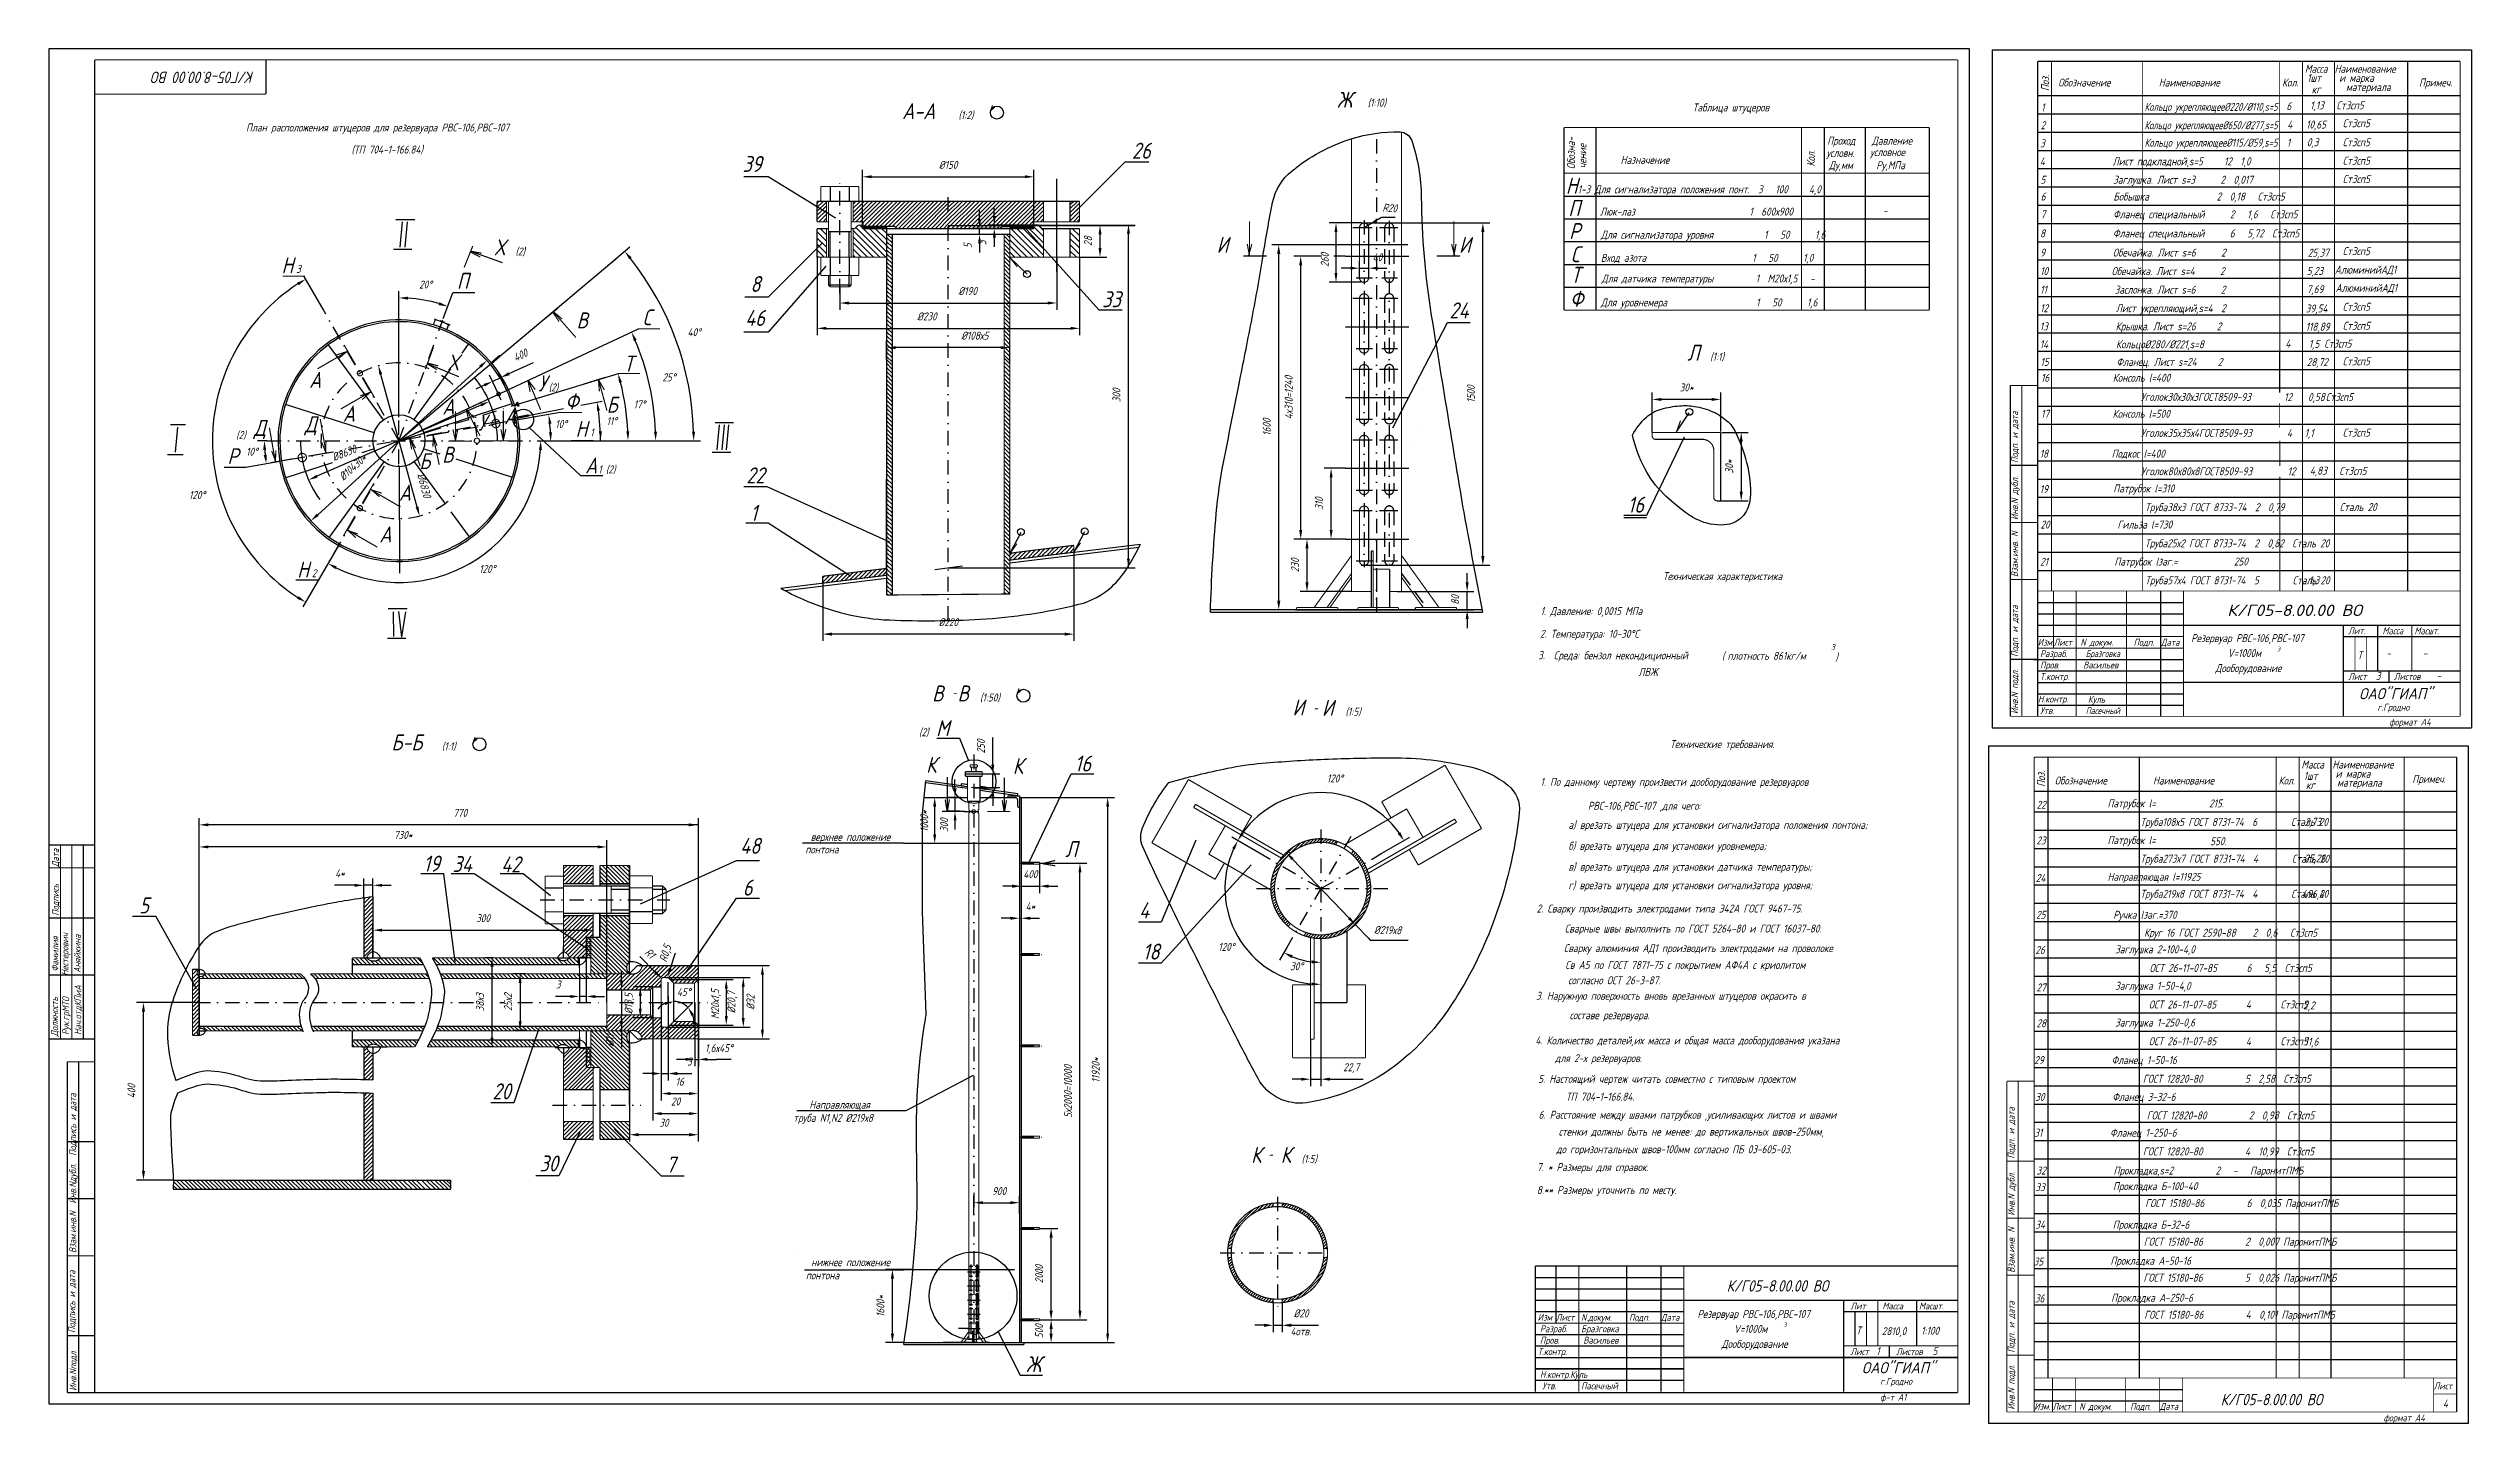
# Model space of a CAD drawing. Extents: x 626 to 1905, y 563 to 1774.
# Drawn here: x 626 to 1688, y 1172 to 1774 of the extents above; entities that cross this region are included whole.
import ezdxf
from ezdxf.enums import TextEntityAlignment as Align

# ---------------------------------------------------------------- set-up
doc = ezdxf.new("R2010")
doc.units = 0
doc.header["$LTSCALE"] = 0.5
doc.header["$MEASUREMENT"] = 0
doc.linetypes.add('DASHDOT', pattern=[25.4, 12.7, -6.35, 0, -6.35])
doc.linetypes.add('DASHED', pattern=[19.05, 12.7, -6.35])
doc.layers.get('0').update_dxf_attribs({"linetype": 'CONTINUOUS'})
doc.layers.get('DEFPOINTS').update_dxf_attribs({"linetype": 'CONTINUOUS'})
doc.styles.add('ROMANC', font='romanc', dxfattribs={"width": 0.8, "oblique": 15, "height": 3.5})
doc.dimstyles.get("Standard").update_dxf_attribs({"dimtxt": 0.18, "dimasz": 0.18, "dimexe": 0.18, "dimexo": 0.0625, "dimgap": 0.09, "dimtad": 0, "dimtih": 1, "dimtoh": 1, "dimdec": 4, "dimzin": 0, "dimtxsty": 'STANDARD', "dimcen": 0.09, "dimazin": 3, "dimtfac": 1, "dimtdec": 4, "dimtofl": 0, "dimtmove": 0, "dimatfit": 3, "dimtolj": 1, "dimtzin": 0})

msp = doc.modelspace()

# ---------------------------------------------------------------- texts
at = {"style": 'ROMANC', "oblique": 15, "width": 0.8}
for s, height, rotation, p in [('К/Г05-8.00.00 ВО', 5, 180, (716.56184, 1764.00092)), ('Поз.', 3.5, 90, (1502.7257, 1755.48394)), ('Обозна-', 3.5, 90, (1295.06, 1721.24)), ('чение', 3.5, 90, (1300.05, 1721.63)), ('Кол.', 3.5, 90, (1400.14, 1722.39)), ('Н', 7, 0.09156222, (728.52861, 1675.64063)), ('П', 7, 0.09156222, (805.31861, 1668.79063)), ('В', 7, 0.09156222, (857.78861, 1651.52063)), ('С', 7, 0.09156222, (886.70096, 1652.85748)), ('Т', 7, 0.09156222, (878.48861, 1632.57063)), ('У', 7, 0.09156222, (841.04861, 1623.92063)), ('У', 7, 0.09156222, (814.67861, 1606.68063)), ('Ф', 7, 0.09156222, (852.80861, 1616.00063)), ('Б', 7, 0.09156222, (870.93861, 1614.58063)), ('Подп. и дата', 3, 90, (1489.11274, 1592.53873)), ('Н', 7, 0.09156222, (857.29861, 1603.96063)), ('Р', 7, 0.09156222, (704.83861, 1591.99063)), ('Б', 7, 0.09156222, (788.88861, 1589.83063)), ('В', 7, 0.09156222, (798.91861, 1592.67063)), ('Инв.N дубл.', 3, 90, (1489.11274, 1567.53873)), ('Взам.инв. N', 3, 90, (1489.11274, 1542.53873)), ('Н', 7, 0.09156222, (735.38861, 1542.31063)), ('Подп. и дата', 3, 90, (1489.11274, 1507.53873)), ('3. ', 3.5, 3, (1278.97112, 1506.47934)), ('Инв.N подл.', 3, 90, (1489.11274, 1482.53873)), ('Поз.', 3.5, 90, (1500.90509, 1450.64394)), ('Дата', 3, 90, (631.01, 1415.46)), ('Подпись', 3, 90, (631.01, 1394.16)), ('Фамилия', 3, 90, (630.81, 1369.66)), ('Нестерович', 3, 90, (635.20938, 1367.84596)), ('Аняйкина', 3, 90, (640.59938, 1369.09596)), ('Нач.отдКПиА', 3, 90, (640.85, 1341.92)), ('Должность', 3, 90, (630.61, 1341.26)), ('Рук.грМТО', 3, 90, (635.55, 1341.92)), ('Взам.инв.N  Инв.Nдубл.  Подпись и дата', 3, 90, (638.61, 1246.36)), ('Подп. и дата', 3, 90, (1487.58274, 1287.69873)), ('Инв.N дубл.', 3, 90, (1487.58274, 1262.69873)), ('Взам.инв. N', 3, 90, (1487.58274, 1237.69873)), ('Подпись и дата', 3, 90, (638.21, 1211.36)), ('Подп. и дата', 3, 90, (1487.58274, 1202.69873)), ('Инв.Nподл.', 3, 90, (638.71, 1185.96)), ('Инв.N подл.', 3, 90, (1487.58274, 1177.69873))]:
    msp.add_text(s, height=height, rotation=rotation, dxfattribs=at).set_placement(p)
for s, height, p in [('Масса', 3.5, (1614.7257, 1763.48394)), ('1шт', 3.5, (1615.7257, 1759.48394)), ('Наименование', 3.5, (1627.7257, 1763.48394)), ('и марка', 3.5, (1629.7257, 1759.48394)), ('Ж', 7, (1190.79852, 1748.17222)), ('(1:10)', 3.5, (1204.22498, 1748.64875)), ('Обозначение', 3.5, (1506.7257, 1757.48394)), ('Наименование', 3.5, (1550.7257, 1757.48394)), ('Кол.', 3.5, (1604.7257, 1757.48394)), ('кг', 3.5, (1617.7257, 1754.48394)), ('материала', 3.5, (1632.7257, 1755.48394)), ('Примеч.', 3.5, (1664.7257, 1757.48394)), ('План расположения штуцеров для резервуара РВС-106,РВС-107', 3.5, (712.96, 1737.77)), (' A-A', 7, (996.63, 1743.18)), ('(1:2)', 3.5, (1024.99, 1743.18)), ('Таблица штуцеров', 3.5, (1346.57, 1746.54)), ('2', 3.5, (1498.98, 1738.76)), ('1   ', 3.5, (1499.2, 1746.55)), ('6', 3.5, (1606.63, 1747.12)), ('4', 3.5, (1607.02, 1739.04)), ('10,65', 3.5, (1615.28, 1739.06)), ('1,13   Ст3сп5', 3.5, (1617.04496, 1747.49326)), ('Ст3сп5', 3.5, (1631.31694, 1739.65226)), ('(ТП 704-1-166.84)', 3.5, (759.17, 1728.09)), ('26', 7, (1101, 1725.85)), ('Проход', 3.5, (1405.51, 1731.98)), ('Давление', 3.5, (1425.07, 1731.98)), ('3', 3.5, (1498.7, 1730.84)), ('1', 3.5, (1606.80809, 1731.15289)), ('0,3', 3.5, (1615.59205, 1731.30226)), ('Ст3сп5', 3.5, (1631.31694, 1731.30226)), ('39', 7, (930.44668, 1720.0587)), ('Назначение    ', 3.5, (1315.01, 1723.54)), ('условн.', 3.5, (1405.12, 1726.6)), ('Ду,мм', 3.5, (1406.28, 1721.24)), ('условное', 3.5, (1424.3, 1726.99)), ('Ру,МПа', 3.5, (1426.98, 1721.25)), ('4                Лист подкладной,s=5     12  1,0   ', 3.5, (1498.62, 1722.94)), ('Ст3сп5', 3.5, (1631.31694, 1723.24226)), ('Н', 7, (1291.04852, 1710.52222)), ('1-3 Для сигнализатора положения понт.  3   100     4,0', 3.5, (1296.23, 1710.69)), ('5                Заглушка. Лист s=3      2  0,017  ', 3.5, (1498.91, 1714.88)), ('6                Бобышка                2  0,18   Ст3сп5', 3.5, (1499.02275, 1707.51188)), ('Ст3сп5', 3.5, (1631.31694, 1715.18226)), ('П', 7, (1292.12852, 1700.75222)), ('Люк-лаз                           1  600х900', 3.5, (1306, 1700.92)), (' -', 3.5, (1428.03, 1701.28)), ('7                Фланец специальный      2   1,6   Ст3сп5', 3.5, (1498.99567, 1699.74286)), (' Х', 7, (818.11655, 1683.52466)), (' И', 7, (1134.37512, 1684.60554)), (' И', 7, (1240.52704, 1684.60554)), ('Р', 7, (1292.48852, 1690.62222)), ('С', 7, (1293.21852, 1680.49222)), ('Для сигнализатора уровня            1   50      1,6', 3.5, (1306.37, 1690.79)), ('8                Фланец специальный      6   5,72  Ст3сп5', 3.5, (1498.75567, 1691.38352)), ('3', 3.5, (734.95, 1675.81)), ('(2)', 3.5, (830.96, 1683.44)), ('Т', 7, (1293.21852, 1671.45222)), ('Вход азота                         1   50      1,0', 3.5, (1306.37, 1680.66)), ('9                Обечайка. Лист s=6      2     ', 3.5, (1498.77, 1682.97)), ('10               Обечайка. Лист s=4      2     ', 3.5, (1498.77, 1674.84)), ('5,23', 3.5, (1615.54, 1674.92)), ('25,37', 3.5, (1616.01, 1682.91)), ('АлюминийАД1', 3.5, (1627.84894, 1675.45226)), ('Ст3сп5', 3.5, (1631.31694, 1683.58226)), ('8', 7, (933.88, 1667.45)), ('33', 7, (1087.92263, 1660.77397)), ('Ф', 7, (1292.84852, 1660.96222)), ('Для датчика температуры          1  М20х1,5   -', 3.5, (1306.73, 1671.61)), ('11                Заслонка. Лист s=6      2', 3.5, (1498.77, 1666.72)), ('7,69', 3.5, (1615.54, 1666.93)), ('АлюминийАД1', 3.5, (1628.19594, 1667.48226)), ('46', 7, (931.59112, 1652.58232)), ('24', 7, (1240.05787, 1655.87273)), ('Для уровнемера                     1   50      1,6', 3.5, (1306.37, 1661.12)), ('12                Лист укрепляющий,s=4  2 ', 3.5, (1498.77, 1658.59)), ('39,54', 3.5, (1615.07, 1658.47)), ('Ст3сп5', 3.5, (1631.31694, 1659.20226)), ('13                Крышка. Лист s=26     2', 3.5, (1498.6, 1650.63)), ('14                Кольцо%%c280/%%c221,s=8', 3.5, (1498.62, 1642.79)), ('4        Ст3сп5', 3.5, (1606.17, 1643.07)), ('118,89', 3.5, (1615.07, 1650.47)), (' 1,5', 3.5, (1614.6, 1642.95)), ('Ст3сп5', 3.5, (1631.31694, 1650.90226)), (' Х', 7, (797.72655, 1633.06466)), ('Л', 7, (1344.26887, 1637.34816)), (' (1:1)', 3.5, (1352.37648, 1637.3331)), ('15                Фланец. Лист s=24     2 ', 3.5, (1498.91, 1635.06)), ('28,72', 3.5, (1615.54, 1634.96)), ('Ст3сп5', 3.5, (1631.31694, 1635.33226)), ('A', 7, (740.65, 1625.42)), ('(2)', 3.5, (845.53, 1623.9)), ('16               Консоль l=400', 3.5, (1499.15198, 1628.12678)), ('A', 7, (755.44, 1610.64)), ('A', 7, (798.98, 1613.72)), ('A', 7, (826.1, 1609.5)), ('17               Консоль l=500', 3.5, (1499.15198, 1612.32678)), ('Уголок30х30х3ГОСТ8509-93', 3.5, (1542.92488, 1619.72805)), ('12        Ст3сп5', 3.5, (1605.60767, 1619.658)), ('0,58 ', 3.5, (1616.11316, 1619.668)), ('(2)', 3.5, (708.67, 1603.03)), ('Д', 7, (716.38, 1604.41)), ('Д', 7, (738.71, 1606.02)), ('1', 3.5, (863.72, 1604.13)), ('Уголок35х35х4ГОСТ8509-93', 3.5, (1542.92488, 1603.92805)), ('4   1,1', 3.5, (1606.86, 1603.91)), ('Ст3сп5', 3.5, (1631.31694, 1604.08226)), ('A', 7, (861.52, 1587.94)), ('18               Подкос l=400', 3.5, (1498.6, 1594.87)), ('A', 7, (779.97, 1576.02)), ('1', 3.5, (867.23, 1587.96)), ('(2)', 3.5, (870.62, 1587.97)), ('22', 7, (932.1, 1583.59)), ('19', 3.5, (1498.58, 1579.34)), ('                 Патрубок l=310', 3.5, (1499.25203, 1579.62166)), ('Уголок80х80х8ГОСТ8509-93', 3.5, (1543, 1587.14)), ('12', 3.5, (1607.16, 1587.13)), ('4,83', 3.5, (1616.92, 1587.43)), ('Ст3сп5', 3.5, (1629.82033, 1587.2795)), ('1', 7, (933.88, 1567.14)), ('16', 7, (1318.07787, 1570.74273)), ('Труба38х3 ГОСТ 8733-74  2  0,79   ', 3.5, (1544.70914, 1571.40624)), ('Сталь 20', 3.5, (1629.99, 1571.46)), ('A', 7, (771.4, 1557.74)), ('20                Гильза l=730', 3.5, (1498.91486, 1563.79734)), ('21', 3.5, (1498.71, 1547.48)), ('                  Патрубок lзаг.=', 3.5, (1497.8838, 1547.56929)), ('Труба25х2 ГОСТ 8733-74  2  0,82  Сталь 20', 3.5, (1544.65983, 1555.58192)), ('250', 3.5, (1583.6338, 1547.59929)), ('2', 3.5, (741.81, 1542.48)), ('Техническая характеристика', 3.5, (1333.55287, 1541.18732)), ('Труба57х4 ГОСТ 8731-74  5        Сталь 20', 3.5, (1544.7738, 1539.37929)), ('1,3', 3.5, (1616.5138, 1539.38929)), ('1. Давление: 0,0015 МПа', 3.5, (1279.96364, 1525.88644)), ('2. Температура: 10-30%%dC', 3.5, (1279.698, 1515.92244)), ('Лит.', 3, (1633.7257, 1517.48394)), ('Масса', 3, (1648.7257, 1517.48394)), ('Масшт.', 3, (1662.7257, 1517.48394)), ('Среда: бензол некондиционный', 3.5, (1285.75536, 1506.47934)), ('(', 3.5, (1359.44634, 1506.24951)), ('плотность 861кг/м', 3.5, (1361.85798, 1506.2722)), ('3', 2.5, (1407.14433, 1510.66449)), (')', 3.5, (1409.03703, 1505.75394)), ('Изм.', 3, (1497.7257, 1512.48394)), ('Разраб.', 3, (1498.7257, 1507.48394)), ('Лист', 3, (1504.7257, 1512.48394)), (' N докум.', 3, (1514.7257, 1512.48394)), ('Подп.', 3, (1539.7257, 1512.48394)), ('Дата', 3, (1551.7257, 1512.48394)), ('Резервуар РВС-106,РВС-107', 3.5, (1564.8957, 1514.03394)), ('  V=1000м', 3.5, (1577.1857, 1507.50394)), ('3', 2, (1602.5257, 1510.02394)), ('Т', 3.5, (1637.7257, 1506.48394)), ('ЛВЖ', 3.5, (1322.82635, 1499.21542)), ('Пров.', 3, (1498.7257, 1502.48394)), ('Т.контр.', 3, (1498.7257, 1497.48394)), ('Васильев', 3, (1517.6557, 1502.48394)), ('Дооборудование', 3.5, (1575.5357, 1500.90394)), ('Лист', 3, (1633.7257, 1497.48394)), ('3', 3.5, (1645.7657, 1497.44394)), ('Листов', 3, (1653.7257, 1497.48394)), (' В', 7, (1009.78845, 1488.03)), ('-', 3.5, (1022.28845, 1490.05)), (' В', 7, (1020.90845, 1488.03)), ('(1:50)', 3.5, (1034.43845, 1488.01)), (' И', 7, (1167.58983, 1481.89181)), (' И', 7, (1180.5139, 1481.73431)), ('Н.контр.', 3, (1497.8357, 1487.58394)), ('Куль', 3, (1519.7257, 1487.48394)), ('г.Гродно', 3, (1646.5057, 1484.00394)), ('(2)', 3.5, (1007.76, 1472.82)), (' М', 7, (1011.50845, 1472.8)), ('-', 3.5, (1180.45904, 1483.40005)), ('(1:5)', 3.5, (1194.48638, 1481.825)), ('Утв.', 3, (1498.7257, 1482.48394)), ('формат А4', 3, (1651.7257, 1477.48394)), ('Б-Б', 7, (776.65, 1466.62)), ('(1:1)', 3.5, (798.73, 1466.62)), ('Технические требования.', 3.5, (1336.66798, 1467.59312)), ('К', 7, (1010.84653, 1456.77463)), ('К', 7, (1048.80582, 1456.2755)), ('16', 7, (1075.90084, 1457.3383)), ('1. По данному чертежу произвести дооборудование резервуаров', 3.5, (1279.90578, 1451.04334)), ('Обозначение', 3.5, (1505.1957, 1451.64394)), ('Наименование', 3.5, (1548.1957, 1451.64394)), ('Кол.', 3.5, (1603.1957, 1451.64394)), ('Масса', 3.5, (1613.1957, 1458.64394)), ('1шт', 3.5, (1614.1957, 1453.64394)), ('Наименование', 3.5, (1626.77693, 1458.64394)), ('и марка ', 3.5, (1628.1957, 1454.64394)), ('Примеч.', 3.5, (1661.77693, 1452.35285)), ('РВС-106,РВС-107 ,для чего:', 3.5, (1300.68206, 1440.56334)), ('22', 3.5, (1497.19, 1441.01)), ('                  Патрубок l=', 3.5, (1494.87542, 1441.65615)), ('215.', 3.5, (1572.75542, 1441.60615)), ('кг', 3.5, (1615.1957, 1449.64394)), ('материала', 3.5, (1628.84101, 1450.7073)), ('а) врезать штуцера для установки сигнализатора положения понтона;', 3.5, (1292.17206, 1432.18334)), ('Труба108х5 ГОСТ 8731-74  6        Сталь 20', 3.5, (1542.64542, 1433.50615)), ('2,73', 3.5, (1614.65542, 1433.54615)), ('48', 7, (929.40434, 1421.27613)), ('понтона', 3.5, (957.93845, 1421.45)), ('верхнее положение', 3.5, (960.29845, 1426.91)), ('Л', 7, (1071.78118, 1419.8392)), ('б) врезать штуцера для установки уровнемера;', 3.5, (1292.17206, 1423.01334)), ('23', 3.5, (1497.11, 1425.39)), ('                  Патрубок l=', 3.5, (1494.87542, 1425.54615)), ('550.', 3.5, (1573.25, 1425.05)), ('19', 7, (790.67288, 1413.47354)), ('34', 7, (803.43142, 1413.30846)), ('42', 7, (824.75173, 1413.14338)), ('в) врезать штуцера для установки датчика температуры;', 3.5, (1292.17206, 1413.85334)), ('24', 3.5, (1496.89, 1408.92)), ('                  Направляющая l=11925', 3.5, (1494.87542, 1409.44615)), ('Труба273х7 ГОСТ 8731-74  4        Сталь 20', 3.5, (1542.64542, 1417.39615)), ('25,26', 3.5, (1614.41, 1417.51)), ('5', 7, (666.22168, 1395.17959)), ('6', 7, (930.54878, 1402.97745)), ('г) врезать штуцера для установки сигнализатора уровня;', 3.5, (1292.17206, 1405.75281)), ('Труба219х8 ГОСТ 8731-74  4        Сталь 20', 3.5, (1542.64542, 1401.99615)), ('496,4', 3.5, (1613.45, 1401.95)), ('4', 7, (1104.13084, 1392.9983)), ('2. Сварку производить электродами типа Э42А ГОСТ 9467-75. ', 3.5, (1278.25275, 1395.55083)), ('Сварные швы выполнить по ГОСТ 5264-80 и ГОСТ 16037-80.', 3.5, (1290.57521, 1386.76972)), ('25                Ручка lзаг.=370', 3.5, (1496.98, 1392.8)), ('18', 7, (1105.72084, 1374.9183)), ('Сварку алюминия АД1 производить электродами на проволоке', 3.5, (1290.162, 1378.192)), ('26', 3.5, (1496.69, 1377.39)), ('                Заглушка 2-100-4,0', 3.5, (1501.87576, 1377.69073)), ('Круг 16 ГОСТ 2590-88    2  0,6   Ст3сп5', 3.5, (1544.3, 1384.98)), ('Св А5 по ГОСТ 7871-75 с покрытием АФ4А с криолитом', 3.5, (1290.802, 1370.836)), ('ОСТ 26-11-07-85       6   5,5  Ст3сп5', 3.5, (1546.69569, 1369.49952)), ('3. Наружную поверхность вновь врезанных штуцеров окрасить в  ', 3.5, (1277.98401, 1357.30998)), ('согласно ОСТ 26-3-87.', 3.5, (1292.083, 1364.118)), ('27', 3.5, (1497.18, 1360.99)), ('                Заглушка 1-50-4,0', 3.5, (1501.87576, 1361.69354)), ('составе резервуара.', 3.5, (1292.68, 1348.793)), ('28', 3.5, (1497.18, 1345.27)), ('                Заглушка 1-250-0,6', 3.5, (1501.87576, 1345.59354)), ('ОСТ 26-11-07-85       4       Ст3сп5', 3.5, (1546.37668, 1353.50233)), ('2,2', 3.5, (1614.02744, 1353.11235)), ('4. Количество деталей,их масса и общая масса дооборудования указана', 3.5, (1277.66521, 1337.77272)), ('ОСТ 26-11-07-85       4       Ст3сп5', 3.5, (1546.37668, 1337.40233)), ('11,6', 3.5, (1614.62, 1337.21)), ('для 2-х резервуаров.', 3.5, (1286.31521, 1329.99272)), ('29                Фланец 1-50-16', 3.5, (1496.18208, 1329.1513)), ('20', 7, (820.93871, 1313.70011)), ('5. Настоящий чертеж читать совместно с типовым проектом', 3.5, (1278.94847, 1320.91272)), ('ТП 704-1-166.84.', 3.5, (1291.07521, 1313.12272)), ('30                Фланец 3-32-6', 3.5, (1496.61854, 1313.01301)), ('ГОСТ 12820-80          5  2,58  Ст3сп5', 3.5, (1543.75669, 1320.96641)), ('труба N1,N2 %%c219х8', 3.5, (952.70845, 1303.83)), ('Направляющая ', 3.5, (959.71845, 1309.62)), ('6. Расстояние между швами патрубков ,усиливающих листов и швами ', 3.5, (1279.11, 1305.183)), ('ГОСТ 12820-80          2  0,98  Ст3сп5', 3.5, (1545.45608, 1304.92578)), ('стенки должны быть не менее: до вертикальных швов-250мм,', 3.5, (1287.9, 1297.803)), ('31                Фланец 1-250-6', 3.5, (1496.18208, 1297.3213)), ('30', 7, (841.47575, 1282.07984)), ('7', 7, (896.94388, 1281.61008)), ('К', 7, (1153.18208, 1285.8551)), ('-', 3.5, (1160.79023, 1287.83654)), ('К', 7, (1166.16816, 1285.8551)), ('(1:5)', 3.5, (1175.27469, 1285.84003)), ('7. * Размеры для справок.', 3.5, (1278.37335, 1282.25023)), ('до горизонтальных швов-100мм согласно ПБ 03-605-03.', 3.5, (1286.85, 1290.083)), ('32                Прокладка,s=2          2   -   ПаронитПМБ', 3.5, (1497.17, 1280.75)), ('ГОСТ 12820-80          4  10,99  Ст3сп5', 3.5, (1543.75669, 1289.13641)), ('8.** Размеры уточнить по месту.', 3.5, (1278.31172, 1272.23272)), ('33', 3.5, (1496.67, 1273.46)), ('                  Прокладка Б-100-40', 3.5, (1497.23857, 1273.90748)), ('ГОСТ 15180-86          6  0,035 ПаронитПМБ', 3.5, (1544.76763, 1266.46392)), ('34                Прокладка Б-32-6', 3.5, (1496.62857, 1257.0359)), ('ГОСТ 15180-86          2  0,007 ПаронитПМБ', 3.5, (1544.15763, 1249.59234)), ('нижнее положение', 3.5, (960.52906, 1240.59)), ('35', 3.5, (1495.93, 1240.89)), ('                 Прокладка А-50-16', 3.5, (1497.98725, 1241.23829)), ('понтона', 3.5, (958.16906, 1234.83)), ('К/Г05-8.00.00 ВО', 5, (1361.51, 1229.46)), ('ГОСТ 15180-86          5  0,026 ПаронитПМБ', 3.5, (1544.0263, 1233.79474)), ('Резервуар РВС-106,РВС-107', 3.5, (1348.65, 1217.91)), ('Лит', 3, (1415.71, 1221.66)), ('Масса', 3, (1429.71, 1221.66)), ('Масшт.', 3, (1445.71, 1221.66)), ('36', 3.5, (1496.43, 1224.75)), ('                 Прокладка А-250-6', 3.5, (1498.31725, 1225.01829)), ('ГОСТ 15180-86          4  0,101 ПаронитПМБ', 3.5, (1544.3563, 1217.57474)), ('4отв.', 3.5, (1170.45378, 1210.27818)), ('Изм', 3, (1278.71, 1216.66)), ('Разраб.', 3, (1279.71, 1211.66)), ('Лист', 3, (1286.71, 1216.66)), ('N.докум.', 3, (1297.71, 1216.66)), ('Бразговка', 3, (1297.71, 1211.66)), ('Подп.', 3, (1318.71, 1216.66)), ('Дата', 3, (1332.71, 1216.66)), ('  V=1000м', 3.5, (1360.94, 1211.38)), ('3', 2, (1386.28, 1213.9)), ('Т', 3.5, (1418.21, 1210.66)), ('2810,0', 3.5, (1429.43, 1210.38)), ('1:100', 3.5, (1446.62, 1210.57)), ('Ж', 7, (1054.59393, 1194.15407)), ('Т.контр.', 3, (1278.71, 1201.66)), ('Пров.', 3, (1279.71, 1206.66)), ('Васильев', 3, (1298.71, 1206.66)), ('Дооборудование', 3.5, (1359.29, 1204.78)), ('Лист', 3, (1415.71, 1201.66)), ('1', 3.5, (1427, 1201.64)), ('Листов', 3, (1435.71, 1201.66)), ('5', 3.5, (1451.59395, 1201.67577)), ('Н.контр.Куль', 3, (1279.71, 1191.66)), ('Утв.', 3, (1280.71, 1186.66)), ('Пасечный', 3, (1297.71, 1186.66)), ('г.Гродно', 3, (1428.71, 1188.66)), ('Лист', 3, (1671.1957, 1186.64394)), ('ф-т А1', 3, (1428.71, 1181.66)), ('Изм.', 3, (1496.1957, 1177.64394)), ('Лист', 3, (1504.1957, 1177.64394)), (' N докум.', 3, (1514.1957, 1177.64394)), ('Подп.', 3, (1538.1957, 1177.64394)), ('Дата', 3, (1551.1957, 1177.64394)), ('К/Г05-8.00.00 ВО', 5, (1577.8857, 1179.66394)), ('4', 3.5, (1675.1957, 1178.64394)), ('формат А4', 3, (1649.1957, 1172.64394))]:
    msp.add_text(s, height=height, dxfattribs=at).set_placement(p)
at = {"style": 'ROMANC', "oblique": 15}
for s, height, width, p, p2 in [('Кольцо укрепляющее%%c650/%%c277,s=5', 3.5, 0.581631, (1544.51, 1738.76), (1602.77, 1738.76)), ('Кольцо укрепляющее%%c220/%%c110,s=5', 3.5, 0.587496, (1544.51, 1746.82), (1602.77, 1746.82)), ('Кольцо укрепляющее%%c115/%%c59,s=5', 3.5, 0.60793, (1544.51, 1731.13), (1602.77, 1731.13)), ('Бразговка', 3, 0.681818, (1518.7257, 1507.48394), (1533.7257, 1507.48394)), ('Пасечный', 3, 0.65625, (1518.7257, 1482.48394), (1533.7257, 1482.48394))]:
    msp.add_text(s, height=height, dxfattribs=dict(at, width=width)).set_placement(p, p2, align=Align.FIT)
at = {"color": 0, "linetype": 'BYBLOCK', "style": 'ROMANC', "oblique": 15, "width": 0.8}
for s, rotation, p in [('R20', 356.37176851, (1213.8471, 1702.51305)), ('300', 90, (1095.98, 1622.12632)), ('4х310=1240', 90, (1171.41889, 1621.18403)), ('%%c8630', 21.54124316, (756.56993, 1595.24898)), ('%%c10430*', 42.35309328, (760.88, 1589.35)), ('30*', 90, (1364.35987, 1590.91424)), ('%%c6830', 285.31318921, (789.33, 1582.21)), ('230', 90, (1174.18, 1547.68403)), ('230', 90, (1174.18, 1547.68403)), ('80', 90, (1244.32, 1532.49)), ('1000*', 90, (1011.79, 1435.54)), ('R0,5', 73.34881507, (898.25303, 1377.16862)), ('%%c219х8', 358.77315206, (1212.97461, 1386.1175)), ('R1', 317.86402013, (888.68806, 1376.34783)), ('5х2000=10000', 90, (1074.73845, 1317.13)), ('400', 90, (664.57, 1317.255))]:
    msp.add_text(s, height=3.5, rotation=rotation, dxfattribs=at).set_placement(p, align=Align.CENTER)
for s, p in [('20%%d', (791.62, 1668.97)), ('%%c190', (1029.03, 1666.12)), ('40%%d', (909.27, 1648.08)), ('%%c108х5', (1032.16, 1646.57)), ('25%%d', (898.24, 1628.33)), ('30*', (1343.88559, 1623.86276)), ('17%%d', (885.31, 1616.46)), ('10%%d', (850.98, 1607.86)), ('11%%d', (873.15, 1609.12)), ('10%%d', (715.57, 1595.73)), ('120%%d', (691.55, 1576.73)), ('120%%d', (818.67, 1544.36)), ('%%c220', (1020.565, 1521.04)), ('120%%d', (1189.93, 1452.56)), ('770', (806.765, 1437.47)), ('730*', (781.765, 1427.79)), ('300', (816.785, 1391.33)), ('4*', (1056.51845, 1396.55)), ('120%%d', (1142.38, 1378.76)), ('30%%d', (1173.12, 1370.28)), ('45%%d', (904.71, 1359)), ('22,7', (1197.02683, 1326.02)), ('900', (1042.80818, 1271.75393))]:
    msp.add_text(s, height=3.5, dxfattribs=at).set_placement(p, align=Align.CENTER)
at = {"style": 'ROMANC', "oblique": 15, "width": 0.8}
for s, height, p, p2 in [('К/Г05-8.00.00 ВО', 4.9959677, (1580.7257, 1525.48394), (1639.7257, 1525.48394)), ('ОАО"ГИАП"', 4.883721, (1638.5057, 1489.00394), (1670.5057, 1489.00394)), ('ОАО"ГИАП"', 4.883721, (1420.71, 1193.66), (1452.71, 1193.66))]:
    msp.add_text(s, height=height, dxfattribs=at).set_placement(p, p2, align=Align.ALIGNED)
at = {"style": 'ROMANC', "width": 0.8}
for p in [(1650.7257, 1507.48394), (1666.7257, 1507.48394), (1672.7257, 1497.48394)]:
    msp.add_text('-', height=3.5, dxfattribs=at).set_placement(p)

# ---------------------------------------------------------------- blocks, each defined once
blk = doc.blocks.new('*X13')
at = {"color": 0}
for p, q in [((1257, 1133.1), (1263.9, 1140)), ((1257, 1134.9), (1262.2, 1140)), ((1257, 1136.7), (1260.4, 1140)), ((1257, 1138.5), (1258.6, 1140)), ((1257.7, 1132), (1265.7, 1140)), ((1259.5, 1132), (1267.5, 1140)), ((1261.3, 1132), (1269.3, 1140)), ((1263.1, 1132), (1270, 1138.9)), ((1264.9, 1132), (1270, 1137.1)), ((1266.7, 1132), (1270, 1135.3)), ((1268.5, 1132), (1270, 1133.5)), ((1257, 1106.1), (1268.9, 1118)), ((1257, 1107.9), (1267.1, 1118)), ((1257, 1109.7), (1265.3, 1118)), ((1257, 1111.5), (1263.5, 1118)), ((1257, 1113.3), (1261.7, 1118)), ((1257, 1115.1), (1259.9, 1118)), ((1257, 1116.9), (1258.1, 1118)), ((1257, 1104.3), (1270, 1117.3)), ((1257, 1102.5), (1270, 1115.5)), ((1258, 1101.8), (1270, 1113.7)), ((1258.9, 1100.9), (1270, 1111.9)), ((1259.6, 1099.7), (1267, 1107.1)), ((1261.2, 1099.5), (1267, 1105.3)), ((1268.4, 1108.5), (1270, 1110.1)), ((1263, 1099.5), (1267, 1103.5)), ((1265.1, 1099.9), (1267, 1101.8)), ((1266.7, 1099.7), (1267, 1100)), ((1257, 1027.1), (1257.7, 1027.8)), ((1257, 1025.3), (1259.5, 1027.8)), ((1257, 1023.5), (1261.3, 1027.8)), ((1257, 1021.7), (1263.1, 1027.8)), ((1257, 1019.9), (1264.9, 1027.8)), ((1258.7, 1019.8), (1266.7, 1027.8)), ((1260.5, 1019.8), (1268.5, 1027.8)), ((1262.3, 1019.8), (1270, 1027.5)), ((1264.1, 1019.8), (1270, 1025.7)), ((1265.9, 1019.8), (1270, 1023.9)), ((1267.7, 1019.8), (1270, 1022.1)), ((1269.5, 1019.8), (1270, 1020.3))]:
    blk.add_line(p, q, dxfattribs=at)
blk = doc.blocks.new('*X14')
at = {"color": 0}
for p, q in [((1280.1, 1132), (1273, 1139.1)), ((1278.3, 1132), (1273, 1137.3)), ((1281.9, 1132), (1273.9, 1140)), ((1283.7, 1132), (1275.7, 1140)), ((1285.5, 1132), (1277.5, 1140)), ((1286, 1133.3), (1279.3, 1140)), ((1286, 1135.1), (1281.1, 1140)), ((1286, 1136.9), (1282.9, 1140)), ((1286, 1138.7), (1284.6, 1140)), ((1276.5, 1132), (1273, 1135.5)), ((1274.7, 1132), (1273, 1133.7)), ((1286, 1104.6), (1273, 1117.6)), ((1286, 1102.8), (1273, 1115.8)), ((1286, 1106.4), (1274.3, 1118)), ((1286, 1108.1), (1276.1, 1118)), ((1286, 1109.9), (1277.9, 1118)), ((1286, 1111.7), (1279.7, 1118)), ((1286, 1113.5), (1281.5, 1118)), ((1286, 1115.3), (1283.3, 1118)), ((1286, 1117.1), (1285.1, 1118)), ((1283.7, 1092.5), (1269, 1107.2)), ((1281.9, 1092.5), (1269, 1105.4)), ((1285.5, 1092.5), (1269.5, 1108.5)), ((1284.7, 1095.1), (1271.2, 1108.5)), ((1286, 1101), (1273, 1114)), ((1286, 1099.2), (1273, 1112.2)), ((1285.7, 1097.7), (1273, 1110.4)), ((1285, 1096.6), (1273, 1108.6)), ((1280.1, 1092.5), (1269, 1103.6)), ((1278.3, 1092.5), (1269, 1101.8)), ((1276.5, 1092.5), (1269, 1100)), ((1274.7, 1092.5), (1269, 1098.2)), ((1272.9, 1092.5), (1269, 1096.4)), ((1271.1, 1092.5), (1269, 1094.6)), ((1269.3, 1092.5), (1269, 1092.8)), ((1286, 1048.9), (1269, 1065.9)), ((1286, 1047.1), (1269, 1064.1)), ((1286, 1045.3), (1269, 1062.3)), ((1286, 1050.7), (1269.1, 1067.5)), ((1286, 1052.5), (1270.9, 1067.5)), ((1286, 1054.3), (1272.7, 1067.5)), ((1286, 1056.1), (1274.5, 1067.5)), ((1286, 1057.9), (1276.3, 1067.5)), ((1286, 1059.7), (1278.1, 1067.5)), ((1286, 1061.4), (1279.9, 1067.5)), ((1284.7, 1064.5), (1281.7, 1067.5)), ((1284.9, 1066.1), (1283.5, 1067.5)), ((1285.6, 1067.2), (1285.3, 1067.5)), ((1286, 1043.5), (1269, 1060.5)), ((1285.9, 1041.8), (1269, 1058.7)), ((1284.1, 1041.8), (1269, 1056.9)), ((1272.6, 1051.5), (1269, 1055.1)), ((1270.8, 1051.5), (1269, 1053.3)), ((1282.3, 1041.8), (1273, 1051.1)), ((1280.5, 1041.8), (1273, 1049.3)), ((1278.7, 1041.8), (1273, 1047.5)), ((1276.9, 1041.8), (1273, 1045.7)), ((1275.1, 1041.8), (1273, 1043.9)), ((1273.3, 1041.8), (1273, 1042.1)), ((1280.7, 1020), (1273, 1027.8)), ((1278.9, 1020), (1273, 1026)), ((1277.1, 1020), (1273, 1024.2)), ((1275.3, 1020), (1273, 1022.4)), ((1273.5, 1020), (1273, 1020.6)), ((1282.5, 1020), (1274.7, 1027.8)), ((1284.3, 1020), (1276.5, 1027.8)), ((1286, 1020.1), (1278.3, 1027.8)), ((1286, 1021.9), (1280.1, 1027.8)), ((1286, 1023.7), (1281.9, 1027.8)), ((1286, 1025.5), (1283.7, 1027.8)), ((1286, 1027.3), (1285.5, 1027.8))]:
    blk.add_line(p, q, dxfattribs=at)
blk = doc.blocks.new('*X16')
at = {"color": 0}
for p, q in [((1267, 1058.6), (1268.6, 1060.3)), ((1269, 1056.9), (1267, 1058.9)), ((1267, 1056.9), (1269, 1058.9)), ((1269, 1055.1), (1267, 1057.1)), ((1267, 1055.1), (1269, 1057.1)), ((1269, 1053.3), (1267, 1055.3)), ((1267, 1053.3), (1269, 1055.3)), ((1267, 1051.5), (1269, 1053.5)), ((1267.2, 1051.5), (1267, 1051.7)), ((1269, 1058.7), (1267.4, 1060.3)), ((1268.8, 1051.5), (1269, 1051.7))]:
    blk.add_line(p, q, dxfattribs=at)
blk = doc.blocks.new('*X15')
at = {"color": 0}
for p, q in [((1267, 1107.1), (1268.4, 1108.5)), ((1269, 1105.4), (1267, 1107.4)), ((1267, 1105.3), (1269, 1107.3)), ((1269, 1103.6), (1267, 1105.6)), ((1267, 1103.5), (1269, 1105.5)), ((1269, 1101.8), (1267, 1103.8)), ((1267, 1101.8), (1269, 1103.8)), ((1269, 1107.2), (1267.7, 1108.5)), ((1269, 1100), (1267, 1102)), ((1267, 1100), (1269, 1102)), ((1267.7, 1099.5), (1267, 1100.2)), ((1268.3, 1099.5), (1269, 1100.2))]:
    blk.add_line(p, q, dxfattribs=at)
blk = doc.blocks.new('*D158')
at = {"color": 0, "linetype": 'BYBLOCK'}
for p, q in [((1060.1, 1696.7), (1090, 1696.7)), ((1087, 1692.7), (1087, 1686.7)), ((1078.1, 1682.7), (1090, 1682.7))]:
    blk.add_line(p, q, dxfattribs=at)
for points in [[(1086.4, 1692.7), (1087.7, 1692.7), (1087, 1696.7)], [(1086.4, 1686.7), (1087.7, 1686.7), (1087, 1682.7)]]:
    blk.add_solid(points, dxfattribs=at)
at = {"layer": 'DEFPOINTS', "color": 0, "linetype": 'BYBLOCK'}
for p in [(1060.1, 1696.7), (1078.1, 1682.7), (1087, 1682.7)]:
    blk.add_point(p, dxfattribs=at)
at = {"color": 0, "linetype": 'BYBLOCK', "style": 'ROMANC', "oblique": 15, "width": 0.8}
blk.add_text('28', height=3.5, rotation=90, dxfattribs=at).set_placement((1083.5, 1689.7), align=Align.CENTER)
blk = doc.blocks.new('*D155')
at = {"color": 0, "linetype": 'BYBLOCK'}
for p, q in [((963.1, 1682.7), (963.1, 1648.5)), ((1078.1, 1682.7), (1078.1, 1648.5)), ((967.1, 1651.5), (1074.1, 1651.5))]:
    blk.add_line(p, q, dxfattribs=at)
for points in [[(967.1, 1652.2), (967.1, 1650.9), (963.1, 1651.5)], [(1074.1, 1652.2), (1074.1, 1650.9), (1078.1, 1651.5)]]:
    blk.add_solid(points, dxfattribs=at)
at = {"layer": 'DEFPOINTS', "color": 0, "linetype": 'BYBLOCK'}
for p in [(963.1, 1682.7), (1078.1, 1682.7), (1078.1, 1651.5)]:
    blk.add_point(p, dxfattribs=at)
at = {"color": 0, "linetype": 'BYBLOCK', "style": 'ROMANC', "oblique": 15, "width": 0.8}
blk.add_text('%%c230', height=3.5, dxfattribs=at).set_placement((1011.2, 1655), align=Align.CENTER)
blk = doc.blocks.new('*X1')
at = {"color": 0}
for p, q in [((1583.6, 1249.6), (1586.6, 1252.6)), ((1583.6, 1251.4), (1584.6, 1252.3)), ((1585.2, 1249.4), (1588.7, 1252.8)), ((1587.3, 1249.6), (1590.7, 1253.1)), ((1589.3, 1249.9), (1592.8, 1253.3)), ((1591.4, 1250.1), (1594.8, 1253.6)), ((1593.4, 1250.4), (1596.9, 1253.8)), ((1595.5, 1250.6), (1598.9, 1254.1)), ((1597.5, 1250.9), (1601, 1254.3)), ((1599.6, 1251.1), (1603, 1254.6)), ((1601.6, 1251.4), (1605.1, 1254.8)), ((1603.7, 1251.6), (1607.1, 1255.1)), ((1605.7, 1251.9), (1609.2, 1255.3)), ((1607.8, 1252.1), (1611.2, 1255.6)), ((1609.8, 1252.4), (1611.6, 1254.2)), ((1501.6, 1239.4), (1504.7, 1242.5)), ((1501.6, 1241.2), (1502.6, 1242.2)), ((1503.3, 1239.3), (1506.7, 1242.7)), ((1505.3, 1239.5), (1508.8, 1243)), ((1507.4, 1239.8), (1510.8, 1243.2)), ((1509.4, 1240), (1512.9, 1243.5)), ((1511.5, 1240.3), (1514.9, 1243.7)), ((1513.5, 1240.5), (1517, 1244)), ((1515.6, 1240.8), (1519, 1244.2)), ((1517.6, 1241), (1521.1, 1244.5)), ((1519.7, 1241.3), (1523.1, 1244.7)), ((1521.7, 1241.5), (1525.2, 1245)), ((1523.8, 1241.8), (1527.2, 1245.2)), ((1525.8, 1242), (1529.3, 1245.5)), ((1527.9, 1242.3), (1529.6, 1244.1))]:
    blk.add_line(p, q, dxfattribs=at)
blk = doc.blocks.new('*D153')
at = {"color": 0, "linetype": 'BYBLOCK'}
for p, q in [((983, 1695.2), (983, 1720.9)), ((1058.1, 1695.2), (1058.1, 1720.9)), ((987, 1717.9), (1054.1, 1717.9))]:
    blk.add_line(p, q, dxfattribs=at)
for points in [[(987, 1718.6), (987, 1717.3), (983, 1717.9)], [(1054.1, 1718.6), (1054.1, 1717.3), (1058.1, 1717.9)]]:
    blk.add_solid(points, dxfattribs=at)
at = {"layer": 'DEFPOINTS', "color": 0, "linetype": 'BYBLOCK'}
for p in [(1058.1, 1717.9), (983, 1695.2), (1058.1, 1695.2)]:
    blk.add_point(p, dxfattribs=at)
at = {"color": 0, "linetype": 'BYBLOCK', "style": 'ROMANC', "oblique": 15, "width": 0.8}
blk.add_text('%%c150', height=3.5, dxfattribs=at).set_placement((1020.5, 1721.4), align=Align.CENTER)
blk = doc.blocks.new('*X4')
at = {"color": 0}
for p, q in [((1519.1, 1344.9), (1519.6, 1345.3)), ((1519.5, 1344.3), (1519.1, 1344.7)), ((1520.4, 1344.3), (1519.4, 1345.3)), ((1519.5, 1344.3), (1520.5, 1345.3)), ((1521.3, 1344.3), (1520.3, 1345.3)), ((1520.4, 1344.3), (1521.4, 1345.3)), ((1522.2, 1344.3), (1521.2, 1345.3)), ((1521.3, 1344.3), (1522.3, 1345.3)), ((1523.1, 1344.3), (1522.1, 1345.3)), ((1522.2, 1344.3), (1523.2, 1345.3)), ((1524, 1344.3), (1523, 1345.3)), ((1523, 1344.3), (1524, 1345.3)), ((1524.8, 1344.3), (1523.8, 1345.3)), ((1523.9, 1344.3), (1524.9, 1345.3)), ((1525.7, 1344.3), (1524.7, 1345.3)), ((1524.8, 1344.3), (1525.8, 1345.3)), ((1526.6, 1344.3), (1525.6, 1345.3)), ((1525.7, 1344.3), (1526.7, 1345.3)), ((1527.5, 1344.3), (1526.5, 1345.3)), ((1526.6, 1344.3), (1527.6, 1345.3)), ((1528.4, 1344.3), (1527.4, 1345.3)), ((1527.5, 1344.3), (1528.5, 1345.3)), ((1529.3, 1344.3), (1528.3, 1345.3)), ((1528.4, 1344.3), (1529.4, 1345.3)), ((1529.6, 1345), (1529.2, 1345.3)), ((1529.3, 1344.3), (1529.6, 1344.6)), ((1583.6, 1344.8), (1584.2, 1345.3)), ((1584.1, 1344.3), (1583.6, 1344.8)), ((1585, 1344.3), (1584, 1345.3)), ((1584.1, 1344.3), (1585.1, 1345.3)), ((1585.9, 1344.3), (1584.9, 1345.3)), ((1585, 1344.3), (1586, 1345.3)), ((1586.8, 1344.3), (1585.8, 1345.3)), ((1585.9, 1344.3), (1586.9, 1345.3)), ((1587.7, 1344.3), (1586.7, 1345.3)), ((1586.8, 1344.3), (1587.8, 1345.3)), ((1588.6, 1344.3), (1587.6, 1345.3)), ((1587.7, 1344.3), (1588.7, 1345.3)), ((1589.5, 1344.3), (1588.5, 1345.3)), ((1588.6, 1344.3), (1589.6, 1345.3)), ((1590.4, 1344.3), (1589.4, 1345.3)), ((1589.5, 1344.3), (1590.5, 1345.3)), ((1591.3, 1344.3), (1590.3, 1345.3)), ((1590.4, 1344.3), (1591.4, 1345.3)), ((1592.2, 1344.3), (1591.2, 1345.3)), ((1591.3, 1344.3), (1592.3, 1345.3)), ((1593.1, 1344.3), (1592.1, 1345.3)), ((1592.2, 1344.3), (1593.2, 1345.3)), ((1594, 1344.3), (1593, 1345.3)), ((1593.1, 1344.3), (1594.1, 1345.3)), ((1594.1, 1345.1), (1593.9, 1345.3)), ((1594, 1344.3), (1594.1, 1344.5))]:
    blk.add_line(p, q, dxfattribs=at)
blk = doc.blocks.new('*X3')
at = {"color": 0}
for p, q in [((1503.3, 1338.9), (1499.1, 1343.1)), ((1503.3, 1336.2), (1499.1, 1340.4)), ((1503.3, 1333.5), (1499.1, 1337.7)), ((1503.3, 1341.6), (1500.6, 1344.3)), ((1503.3, 1344.3), (1503.3, 1344.3)), ((1526.6, 1331.8), (1514.9, 1343.5)), ((1523.9, 1331.8), (1514.9, 1340.8)), ((1521.2, 1331.8), (1514.9, 1338.1)), ((1529.3, 1331.8), (1516.2, 1344.9)), ((1519.1, 1344.7), (1518, 1345.8)), ((1529.6, 1334.2), (1519.5, 1344.3)), ((1529.6, 1336.9), (1522.2, 1344.3)), ((1529.6, 1339.6), (1524.8, 1344.3)), ((1529.6, 1342.3), (1527.5, 1344.3)), ((1593.9, 1331.8), (1583.6, 1342.1)), ((1591.2, 1331.8), (1583.6, 1339.4)), ((1596.6, 1331.8), (1584.1, 1344.3)), ((1598.3, 1332.8), (1586.8, 1344.3)), ((1598.3, 1335.5), (1589.5, 1344.3)), ((1598.3, 1338.2), (1592.2, 1344.3)), ((1598.3, 1340.9), (1594.1, 1345.1)), ((1598.3, 1343.6), (1596.1, 1345.8)), ((1614.1, 1338.6), (1609.9, 1342.8)), ((1614.1, 1335.9), (1609.9, 1340.1)), ((1614.1, 1333.2), (1609.9, 1337.4)), ((1614.1, 1341.3), (1611.1, 1344.3)), ((1614.1, 1344), (1613.8, 1344.3)), ((1502.3, 1331.8), (1499.1, 1335)), ((1499.6, 1331.8), (1499.1, 1332.3)), ((1518.5, 1331.8), (1514.9, 1335.4)), ((1515.8, 1331.8), (1514.9, 1332.7)), ((1588.5, 1331.8), (1583.6, 1336.8)), ((1585.8, 1331.8), (1583.6, 1334.1)), ((1612.8, 1331.8), (1609.9, 1334.7)), ((1610.1, 1331.8), (1609.9, 1332))]:
    blk.add_line(p, q, dxfattribs=at)
blk = doc.blocks.new('*X2')
at = {"color": 0}
for p, q in [((1499.1, 1353.6), (1501.8, 1356.3)), ((1499.1, 1355.4), (1500, 1356.3)), ((1499.1, 1351.8), (1503.3, 1356)), ((1499.1, 1350.1), (1503.3, 1354.3)), ((1499.1, 1348.3), (1503.3, 1352.5)), ((1500, 1347.3), (1503.3, 1350.7)), ((1501.8, 1347.3), (1503.3, 1348.9)), ((1514.9, 1347.9), (1523.4, 1356.3)), ((1514.9, 1349.7), (1521.6, 1356.3)), ((1514.9, 1351.5), (1519.8, 1356.3)), ((1514.9, 1353.3), (1518, 1356.3)), ((1514.9, 1355.1), (1516.2, 1356.3)), ((1516.2, 1347.3), (1525.2, 1356.3)), ((1518, 1347.3), (1527, 1356.3)), ((1519.4, 1347), (1528.8, 1356.3)), ((1519.6, 1345.3), (1530.6, 1356.3)), ((1521.4, 1345.3), (1532.4, 1356.3)), ((1523.2, 1345.3), (1534.2, 1356.3)), ((1524.9, 1345.3), (1535.9, 1356.3)), ((1526.7, 1345.3), (1537.7, 1356.3)), ((1528.5, 1345.3), (1539.5, 1356.3)), ((1530.3, 1345.3), (1541.3, 1356.3)), ((1532.1, 1345.3), (1543.1, 1356.3)), ((1533.5, 1344.9), (1544.9, 1356.3)), ((1534.7, 1344.3), (1546.7, 1356.3)), ((1536.5, 1344.3), (1548.5, 1356.3)), ((1538.3, 1344.3), (1550.3, 1356.3)), ((1540.1, 1344.3), (1552.1, 1356.3)), ((1541.9, 1344.3), (1553.9, 1356.3)), ((1543.7, 1344.3), (1555.7, 1356.3)), ((1545.5, 1344.3), (1556.6, 1355.5)), ((1547.3, 1344.3), (1556.6, 1353.7)), ((1549.1, 1344.3), (1556.6, 1351.9)), ((1550.9, 1344.3), (1556.6, 1350.1)), ((1552.7, 1344.3), (1556.6, 1348.3)), ((1556.6, 1351.9), (1561.1, 1356.3)), ((1556.6, 1353.7), (1559.3, 1356.3)), ((1556.6, 1355.5), (1557.5, 1356.3)), ((1556.6, 1350.1), (1562.9, 1356.3)), ((1556.6, 1348.3), (1564.7, 1356.3)), ((1556.6, 1346.5), (1566.5, 1356.3)), ((1556.6, 1344.7), (1568.3, 1356.3)), ((1558.1, 1344.3), (1570.1, 1356.3)), ((1559.9, 1344.3), (1571.9, 1356.3)), ((1561.7, 1344.3), (1573.7, 1356.3)), ((1563.5, 1344.3), (1575.5, 1356.3)), ((1565.3, 1344.3), (1577.3, 1356.3)), ((1567.1, 1344.3), (1579.1, 1356.3)), ((1568.8, 1344.3), (1580.8, 1356.3)), ((1570.6, 1344.3), (1582.6, 1356.3)), ((1572.4, 1344.3), (1584.4, 1356.3)), ((1574.2, 1344.3), (1586.2, 1356.3)), ((1576, 1344.3), (1588, 1356.3)), ((1577.8, 1344.3), (1589.8, 1356.3)), ((1580.6, 1345.3), (1591.6, 1356.3)), ((1582.4, 1345.3), (1593.4, 1356.3)), ((1584.2, 1345.3), (1595.2, 1356.3)), ((1586, 1345.3), (1597, 1356.3)), ((1587.8, 1345.3), (1598.3, 1355.9)), ((1589.6, 1345.3), (1598.3, 1354.1)), ((1591.4, 1345.3), (1598.3, 1352.3)), ((1595.2, 1347.3), (1598.3, 1350.5)), ((1597, 1347.3), (1598.3, 1348.7)), ((1609.9, 1354.9), (1611.4, 1356.3)), ((1609.9, 1353.1), (1613.2, 1356.3)), ((1609.9, 1351.3), (1614.1, 1355.5)), ((1609.9, 1349.5), (1614.1, 1353.7)), ((1609.9, 1347.7), (1614.1, 1351.9)), ((1611.4, 1347.3), (1614.1, 1350.1)), ((1613.2, 1347.3), (1614.1, 1348.3)), ((1554.5, 1344.3), (1556.6, 1346.5)), ((1556.3, 1344.3), (1556.6, 1344.7)), ((1593.2, 1345.3), (1593.9, 1346))]:
    blk.add_line(p, q, dxfattribs=at)
blk = doc.blocks.new('*D151')
at = {"color": 0, "linetype": 'BYBLOCK'}
for p, q in [((1040.7, 1700.7), (1040.7, 1704.7)), ((1060.1, 1696.7), (1037.7, 1696.7)), ((1058.1, 1695.3), (1037.7, 1695.3)), ((1040.7, 1695.3), (1040.7, 1696.7)), ((1040.7, 1691.3), (1040.7, 1687.3))]:
    blk.add_line(p, q, dxfattribs=at)
for points in [[(1040.1, 1700.7), (1041.4, 1700.7), (1040.7, 1696.7)], [(1040.1, 1691.3), (1041.4, 1691.3), (1040.7, 1695.3)]]:
    blk.add_solid(points, dxfattribs=at)
at = {"layer": 'DEFPOINTS', "color": 0, "linetype": 'BYBLOCK'}
for p in [(1040.7, 1696.7), (1058.1, 1695.3), (1060.1, 1696.7)]:
    blk.add_point(p, dxfattribs=at)
at = {"color": 0, "linetype": 'BYBLOCK', "style": 'ROMANC', "oblique": 15, "width": 0.8}
blk.add_text('3', height=3.5, rotation=90, dxfattribs=at).set_placement((1037.2, 1689), align=Align.CENTER)
blk = doc.blocks.new('*D150')
at = {"color": 0, "linetype": 'BYBLOCK'}
for p, q in [((1034.3, 1699.3), (1034.3, 1703.3)), ((1045.1, 1695.3), (1031.3, 1695.3)), ((1045.1, 1692.7), (1031.3, 1692.7)), ((1034.3, 1692.7), (1034.3, 1695.3)), ((1034.3, 1688.7), (1034.3, 1684.7))]:
    blk.add_line(p, q, dxfattribs=at)
for points in [[(1033.6, 1699.3), (1034.9, 1699.3), (1034.3, 1695.3)], [(1033.6, 1688.7), (1034.9, 1688.7), (1034.3, 1692.7)]]:
    blk.add_solid(points, dxfattribs=at)
at = {"layer": 'DEFPOINTS', "color": 0, "linetype": 'BYBLOCK'}
for p in [(1034.3, 1695.3), (1045.1, 1695.3), (1045.1, 1692.7)]:
    blk.add_point(p, dxfattribs=at)
at = {"color": 0, "linetype": 'BYBLOCK', "style": 'ROMANC', "oblique": 15, "width": 0.8}
blk.add_text('5', height=3.5, rotation=90, dxfattribs=at).set_placement((1030.8, 1687.7), align=Align.CENTER)
blk = doc.blocks.new('*X17')
at = {"color": 0}
for p, q in [((1916.7, 1959.1), (1914.2, 1961.6)), ((1916.7, 1957.3), (1914.2, 1959.8)), ((1916.7, 1955.5), (1914.2, 1958)), ((1916.7, 1953.7), (1914.2, 1956.2)), ((1916.7, 1951.9), (1914.2, 1954.4)), ((1916.7, 1950.2), (1914.2, 1952.7)), ((1916.7, 1948.4), (1914.2, 1950.9)), ((1916.7, 1946.6), (1914.2, 1949.1)), ((1916.7, 1944.8), (1914.2, 1947.3)), ((1916.7, 1943), (1914.2, 1945.5)), ((1916.7, 1941.2), (1914.2, 1943.7)), ((1916.7, 1939.4), (1914.2, 1941.9)), ((1916.7, 1937.6), (1914.2, 1940.1)), ((1916.7, 1935.8), (1914.2, 1938.3)), ((1916.7, 1934), (1914.2, 1936.5)), ((1916.7, 1932.2), (1914.2, 1934.7)), ((1916.7, 1930.4), (1914.2, 1932.9)), ((1916.7, 1928.6), (1914.2, 1931.1)), ((1916.7, 1926.8), (1914.2, 1929.3)), ((1916.7, 1925), (1914.2, 1927.5)), ((1916.7, 1923.2), (1914.2, 1925.7)), ((1916.7, 1921.4), (1914.2, 1923.9)), ((1916.7, 1919.6), (1914.2, 1922.1)), ((1916.7, 1917.8), (1914.2, 1920.3)), ((1916.7, 1916), (1914.2, 1918.5)), ((1916.7, 1914.2), (1914.2, 1916.7)), ((1916.7, 1912.4), (1914.2, 1914.9)), ((1916.7, 1910.6), (1914.2, 1913.1)), ((1916.7, 1908.8), (1914.2, 1911.3))]:
    blk.add_line(p, q, dxfattribs=at)
blk = doc.blocks.new('*X18')
at = {"color": 0}
for p, q in [((1865.2, 1958.5), (1862.7, 1961)), ((1865.2, 1956.8), (1862.7, 1959.3)), ((1865.2, 1955), (1862.7, 1957.5)), ((1865.2, 1953.2), (1862.7, 1955.7)), ((1865.2, 1951.4), (1862.7, 1953.9)), ((1865.2, 1949.6), (1862.7, 1952.1)), ((1865.2, 1947.8), (1862.7, 1950.3)), ((1865.2, 1946), (1862.7, 1948.5)), ((1865.2, 1944.2), (1862.7, 1946.7)), ((1865.2, 1942.4), (1862.7, 1944.9)), ((1865.2, 1940.6), (1862.7, 1943.1)), ((1865.2, 1938.8), (1862.7, 1941.3)), ((1865.2, 1937), (1862.7, 1939.5)), ((1865.2, 1935.2), (1862.7, 1937.7)), ((1865.2, 1933.4), (1862.7, 1935.9)), ((1865.2, 1931.6), (1862.7, 1934.1)), ((1865.2, 1929.8), (1862.7, 1932.3)), ((1865.2, 1928), (1862.7, 1930.5)), ((1865.2, 1926.2), (1862.7, 1928.7)), ((1865.2, 1924.4), (1862.7, 1926.9)), ((1865.2, 1922.6), (1862.7, 1925.1)), ((1865.2, 1920.8), (1862.7, 1923.3)), ((1865.2, 1919), (1862.7, 1921.5)), ((1865.2, 1917.2), (1862.7, 1919.7)), ((1865.2, 1915.4), (1862.7, 1917.9)), ((1865.2, 1913.6), (1862.7, 1916.1)), ((1865.2, 1911.9), (1862.7, 1914.4)), ((1865.2, 1910.1), (1862.7, 1912.6)), ((1865.2, 1908.3), (1862.7, 1910.8))]:
    blk.add_line(p, q, dxfattribs=at)
blk = doc.blocks.new('*X22')
at = {"color": 0}
for p, q in [((1002.5, 912.1), (999.8, 914.8)), ((1000.7, 912.1), (999.8, 913)), ((1004.3, 912.1), (1001.3, 915.1)), ((1006.1, 912.1), (1003.1, 915.1)), ((1007.9, 912.1), (1004.9, 915.1)), ((1009.7, 912.1), (1007.8, 913.9)), ((1011.5, 912.1), (1009.8, 913.8)), ((1013.3, 912.1), (1011.1, 914.2)), ((1015.1, 912.1), (1012.2, 915)), ((1016.8, 912.1), (1013.8, 915.1)), ((1018.6, 912.1), (1015.6, 915.1)), ((1020.4, 912.1), (1017.4, 915.1)), ((1022.2, 912.1), (1019.2, 915.1)), ((1024, 912.1), (1021, 915.1)), ((1025.8, 912.1), (1022.8, 915.1)), ((1027.6, 912.1), (1024.6, 915.1)), ((1029.4, 912.1), (1026.4, 915.1)), ((1030.6, 912.7), (1028.2, 915.1)), ((1038.4, 912.1), (1035.4, 915.1)), ((1040.2, 912.1), (1037.2, 915.1)), ((1042, 912.1), (1039, 915.1)), ((1043.8, 912.1), (1040.8, 915.1)), ((1045.6, 912.1), (1042.6, 915.1)), ((1047.4, 912.1), (1044.4, 915.1)), ((1049.2, 912.1), (1046.2, 915.1)), ((1051, 912.1), (1048, 915.1)), ((1052.8, 912.1), (1049.8, 915.1)), ((1054.6, 912.1), (1051.6, 915.1)), ((1056.4, 912.1), (1053.4, 915.1)), ((1058.2, 912.1), (1055.2, 915.1)), ((1060, 912.1), (1057, 915.1)), ((1061.8, 912.1), (1058.8, 915.1)), ((1063.5, 912.1), (1060.5, 915.1)), ((1065.3, 912.1), (1062.3, 915.1)), ((1067.1, 912.1), (1064.1, 915.1)), ((1068.9, 912.1), (1065.9, 915.1)), ((1070.7, 912.1), (1067.7, 915.1)), ((1072.5, 912.1), (1069.5, 915.1)), ((1074.3, 912.1), (1071.3, 915.1)), ((1076.1, 912.1), (1073.1, 915.1)), ((1077.9, 912.1), (1074.9, 915.1)), ((1079.7, 912.1), (1076.7, 915.1)), ((1081.5, 912.1), (1078.5, 915.1)), ((1083.3, 912.1), (1080.3, 915.1)), ((1085.1, 912.1), (1082.1, 915.1)), ((1086.9, 912.1), (1083.9, 915.1)), ((1088.7, 912.1), (1085.7, 915.1)), ((1090.5, 912.1), (1087.5, 915.1)), ((1092.3, 912.1), (1089.3, 915.1)), ((1094.1, 912.1), (1092.3, 913.9)), ((1095.9, 912.1), (1093.7, 914.3)), ((1097.7, 912.1), (1094.7, 915)), ((1098.8, 912.8), (1096.5, 915.1)), ((1098.8, 914.5), (1098.3, 915.1)), ((1036.6, 912.1), (1036.4, 912.3)), ((1002.6, 876.1), (999.8, 878.9)), ((1000.8, 876.1), (999.8, 877.1)), ((1004.4, 876.1), (1001.4, 879.1)), ((1006.2, 876.1), (1003.2, 879.1)), ((1007.2, 876.8), (1004.9, 879.1)), ((1008.6, 877.3), (1006.7, 879.1)), ((1010.6, 877), (1008.5, 879.1)), ((1013.3, 876.1), (1010.3, 879.1)), ((1015.1, 876.1), (1012.1, 879.1)), ((1016.9, 876.1), (1013.9, 879.1)), ((1018.7, 876.1), (1015.7, 879.1)), ((1020.5, 876.1), (1017.5, 879.1)), ((1022.3, 876.1), (1019.3, 879.1)), ((1024.1, 876.1), (1021.1, 879.1)), ((1025.9, 876.1), (1022.9, 879.1)), ((1027.3, 876.6), (1024.7, 879.1)), ((1027.9, 877.7), (1026.5, 879.1)), ((1028.6, 878.8), (1028.3, 879.1)), ((1033.1, 876.1), (1032.8, 876.4)), ((1034.9, 876.1), (1033.4, 877.6)), ((1036.7, 876.1), (1034.1, 878.7)), ((1038.5, 876.1), (1035.5, 879.1)), ((1040.3, 876.1), (1037.3, 879.1)), ((1042.1, 876.1), (1039.1, 879.1)), ((1043.9, 876.1), (1040.9, 879.1)), ((1045.7, 876.1), (1042.7, 879.1)), ((1047.5, 876.1), (1044.5, 879.1)), ((1049.3, 876.1), (1046.3, 879.1)), ((1051.1, 876.1), (1048.1, 879.1)), ((1052.8, 876.1), (1049.8, 879.1)), ((1054.6, 876.1), (1051.6, 879.1)), ((1056.4, 876.1), (1053.4, 879.1)), ((1058.2, 876.1), (1055.2, 879.1)), ((1060, 876.1), (1057, 879.1)), ((1061.8, 876.1), (1058.8, 879.1)), ((1063.6, 876.1), (1060.6, 879.1)), ((1065.4, 876.1), (1062.4, 879.1)), ((1067.2, 876.1), (1064.2, 879.1)), ((1069, 876.1), (1066, 879.1)), ((1070.8, 876.1), (1067.8, 879.1)), ((1072.6, 876.1), (1069.6, 879.1)), ((1074.4, 876.1), (1071.4, 879.1)), ((1076.2, 876.1), (1073.2, 879.1)), ((1078, 876.1), (1075, 879.1)), ((1079.8, 876.1), (1076.8, 879.1)), ((1081.6, 876.1), (1078.6, 879.1)), ((1083.4, 876.1), (1080.4, 879.1)), ((1085.2, 876.1), (1082.2, 879.1)), ((1087, 876.1), (1084, 879.1)), ((1088.8, 876.1), (1085.8, 879.1)), ((1090.2, 876.5), (1087.6, 879.1)), ((1091.4, 877), (1089.4, 879.1)), ((1093.5, 876.8), (1091.2, 879.1)), ((1096.2, 875.9), (1093, 879.1)), ((1098, 875.9), (1094.8, 879.1)), ((1098.6, 877), (1096.5, 879.1)), ((1098.9, 878.5), (1098.3, 879.1))]:
    blk.add_line(p, q, dxfattribs=at)
blk = doc.blocks.new('*D133')
at = {"color": 0, "linetype": 'BYBLOCK'}
for p, q in [((851, 1358.8), (848.6, 1358.8)), ((855, 1358.8), (851, 1358.8)), ((859, 1368.7), (859, 1355.8)), ((862, 1358.8), (859, 1358.8)), ((862, 1368.7), (862, 1355.8)), ((866, 1358.8), (870, 1358.8))]:
    blk.add_line(p, q, dxfattribs=at)
for points in [[(855, 1359.4), (855, 1358.1), (859, 1358.8)], [(866, 1359.4), (866, 1358.1), (862, 1358.8)]]:
    blk.add_solid(points, dxfattribs=at)
at = {"layer": 'DEFPOINTS', "color": 0, "linetype": 'BYBLOCK'}
for p in [(859, 1368.7), (859, 1358.8), (862, 1368.7)]:
    blk.add_point(p, dxfattribs=at)
at = {"color": 0, "linetype": 'BYBLOCK', "style": 'ROMANC', "oblique": 15, "width": 0.8}
blk.add_text('3', height=3.5, dxfattribs=at).set_placement((849.7, 1362.3), align=Align.CENTER)
blk = doc.blocks.new('*D135')
at = {"color": 0, "linetype": 'BYBLOCK'}
for p, q in [((821.2, 1375.7), (817.7, 1375.7)), ((820.7, 1371.7), (820.7, 1340.7)), ((821.2, 1336.7), (817.7, 1336.7))]:
    blk.add_line(p, q, dxfattribs=at)
for points in [[(820.1, 1371.7), (821.4, 1371.7), (820.7, 1375.7)], [(820.1, 1340.7), (821.4, 1340.7), (820.7, 1336.7)]]:
    blk.add_solid(points, dxfattribs=at)
at = {"layer": 'DEFPOINTS', "color": 0, "linetype": 'BYBLOCK'}
for p in [(821.2, 1375.7), (820.7, 1336.7), (821.2, 1336.7)]:
    blk.add_point(p, dxfattribs=at)
at = {"color": 0, "linetype": 'BYBLOCK', "style": 'ROMANC', "oblique": 15, "width": 0.8}
blk.add_text('38х3', height=3.5, rotation=90, dxfattribs=at).set_placement((817.2, 1356.2), align=Align.CENTER)
blk = doc.blocks.new('*D134')
at = {"color": 0, "linetype": 'BYBLOCK'}
for p, q in [((835.6, 1368.7), (830, 1368.7)), ((833, 1364.7), (833, 1347.9)), ((835.6, 1343.9), (830, 1343.9))]:
    blk.add_line(p, q, dxfattribs=at)
for points in [[(832.4, 1364.7), (833.7, 1364.7), (833, 1368.7)], [(832.4, 1347.9), (833.7, 1347.9), (833, 1343.9)]]:
    blk.add_solid(points, dxfattribs=at)
at = {"layer": 'DEFPOINTS', "color": 0, "linetype": 'BYBLOCK'}
for p in [(835.6, 1368.7), (833, 1343.9), (835.6, 1343.9)]:
    blk.add_point(p, dxfattribs=at)
at = {"color": 0, "linetype": 'BYBLOCK', "style": 'ROMANC', "oblique": 15, "width": 0.8}
blk.add_text('25х2', height=3.5, rotation=90, dxfattribs=at).set_placement((829.5, 1356.3), align=Align.CENTER)
blk = doc.blocks.new('*X31')
at = {"color": 0}
for p, q in [((1111.2, 901.1), (1118.2, 908.1)), ((1111.2, 902.9), (1116.5, 908.1)), ((1111.2, 904.7), (1114.7, 908.1)), ((1111.2, 906.5), (1112.9, 908.1)), ((1113, 901.1), (1120, 908.1)), ((1114.8, 901.1), (1121.8, 908.1)), ((1116.6, 901.1), (1123.7, 908.2)), ((1118.4, 901.1), (1129, 911.7)), ((1120.2, 901.1), (1130.8, 911.7)), ((1122, 901.1), (1132.6, 911.7)), ((1123.8, 901.1), (1134.4, 911.7)), ((1125.6, 901.1), (1136.2, 911.7)), ((1126.6, 911.1), (1127.2, 911.7)), ((1127.4, 901.1), (1138, 911.7)), ((1129.2, 901.1), (1139.8, 911.7)), ((1132.3, 902.4), (1135.1, 905.2)), ((1134.1, 902.4), (1135.1, 903.4)), ((1136.4, 906.5), (1141.6, 911.7)), ((1138.1, 906.4), (1143.4, 911.7)), ((1139, 905.5), (1139.1, 905.6)), ((1139.1, 905.6), (1145.2, 911.7)), ((1139.9, 904.6), (1140.9, 905.6)), ((1140.9, 905.6), (1147, 911.7)), ((1141.1, 904), (1142.7, 905.6)), ((1142.7, 905.6), (1148.8, 911.7)), ((1142.9, 904), (1144.5, 905.6)), ((1144.5, 905.6), (1150.6, 911.7)), ((1144.7, 904), (1146.3, 905.6)), ((1146.3, 905.6), (1151.2, 910.6)), ((1146.5, 904), (1148.1, 905.6)), ((1148.1, 905.6), (1151.2, 908.8)), ((1148.3, 904), (1149.9, 905.6)), ((1149.9, 905.6), (1151.2, 907)), ((1111.2, 883.1), (1118.3, 890.2)), ((1111.2, 884.9), (1116.5, 890.2)), ((1111.2, 886.7), (1114.7, 890.2)), ((1111.2, 888.5), (1112.9, 890.2)), ((1113, 883.1), (1120.1, 890.2)), ((1114.8, 883.1), (1121.9, 890.2)), ((1116.6, 883.1), (1123.6, 890.2)), ((1118.4, 883.1), (1125.4, 890.2)), ((1120.2, 883.1), (1127.2, 890.2)), ((1122.2, 883.3), (1129, 890.2)), ((1123.8, 883.1), (1130.6, 889.9)), ((1125, 882.5), (1131.3, 888.9)), ((1125.9, 881.6), (1133.1, 888.9)), ((1126.5, 880.5), (1134.9, 888.9)), ((1127.5, 879.6), (1135.1, 887.2)), ((1129.3, 879.6), (1135.1, 885.5)), ((1131.1, 879.6), (1136.2, 884.8)), ((1132.9, 879.6), (1138.1, 884.8)), ((1134.6, 879.6), (1140.7, 885.6)), ((1136.4, 879.6), (1142.5, 885.6)), ((1138.2, 879.6), (1144.3, 885.6)), ((1140, 879.6), (1146.1, 885.6)), ((1140.7, 885.6), (1142.3, 887.2)), ((1141.8, 879.6), (1147.9, 885.6)), ((1142.5, 885.6), (1144.1, 887.2)), ((1143.6, 879.6), (1149.6, 885.6)), ((1144.3, 885.6), (1145.9, 887.2)), ((1145.4, 879.6), (1151.2, 885.4)), ((1146.1, 885.6), (1147.7, 887.2)), ((1147.2, 879.6), (1151.2, 883.6)), ((1147.9, 885.6), (1149.5, 887.2)), ((1149, 879.6), (1151.2, 881.8)), ((1149.6, 885.6), (1150.4, 886.4)), ((1150.8, 879.6), (1151.2, 880))]:
    blk.add_line(p, q, dxfattribs=at)
blk = doc.blocks.new('*D132')
at = {"color": 0, "linetype": 'BYBLOCK'}
for p, q in [((909.5, 1356.2), (909.5, 1328.2)), ((911.1, 1356.2), (911.1, 1328.2)), ((905.5, 1331.2), (901.5, 1331.2)), ((909.5, 1331.2), (911.1, 1331.2)), ((915.1, 1331.2), (919.1, 1331.2))]:
    blk.add_line(p, q, dxfattribs=at)
for points in [[(905.5, 1331.9), (905.5, 1330.6), (909.5, 1331.2)], [(915.1, 1331.9), (915.1, 1330.6), (911.1, 1331.2)]]:
    blk.add_solid(points, dxfattribs=at)
at = {"layer": 'DEFPOINTS', "color": 0, "linetype": 'BYBLOCK'}
for p in [(909.5, 1356.2), (911.1, 1356.2), (911.1, 1331.2)]:
    blk.add_point(p, dxfattribs=at)
at = {"color": 0, "linetype": 'BYBLOCK', "style": 'ROMANC', "oblique": 15, "width": 0.8}
blk.add_text('1,6х45%%d', height=3.5, dxfattribs=at).set_placement((920.1, 1334.4), align=Align.CENTER)
blk = doc.blocks.new('*D142')
at = {"color": 0, "linetype": 'BYBLOCK'}
for p, q in [((911, 1366.2), (926.3, 1366.2)), ((923.3, 1362.2), (923.3, 1350.2)), ((911, 1346.2), (926.3, 1346.2))]:
    blk.add_line(p, q, dxfattribs=at)
for points in [[(922.7, 1362.2), (924, 1362.2), (923.3, 1366.2)], [(922.7, 1350.2), (924, 1350.2), (923.3, 1346.2)]]:
    blk.add_solid(points, dxfattribs=at)
at = {"layer": 'DEFPOINTS', "color": 0, "linetype": 'BYBLOCK'}
for p in [(911, 1366.2), (911, 1346.2), (923.3, 1346.2)]:
    blk.add_point(p, dxfattribs=at)
at = {"color": 0, "linetype": 'BYBLOCK', "style": 'ROMANC', "oblique": 15, "width": 0.8}
blk.add_text('М20х1,5', height=3.5, rotation=90, dxfattribs=at).set_placement((920.2, 1355.4), align=Align.CENTER)
blk = doc.blocks.new('*D131')
at = {"color": 0, "linetype": 'BYBLOCK'}
for p, q in [((896.9, 1367.1), (933.8, 1367.1)), ((930.8, 1349.3), (930.8, 1363.1)), ((896.7, 1345.3), (933.8, 1345.3))]:
    blk.add_line(p, q, dxfattribs=at)
for points in [[(930.1, 1363.1), (931.4, 1363.1), (930.8, 1367.1)], [(930.1, 1349.3), (931.4, 1349.3), (930.8, 1345.3)]]:
    blk.add_solid(points, dxfattribs=at)
at = {"layer": 'DEFPOINTS', "color": 0, "linetype": 'BYBLOCK'}
for p in [(896.9, 1367.1), (930.8, 1367.1), (896.7, 1345.3)]:
    blk.add_point(p, dxfattribs=at)
at = {"color": 0, "linetype": 'BYBLOCK', "style": 'ROMANC', "oblique": 15, "width": 0.8}
blk.add_text('%%c20,7', height=3.5, rotation=90, dxfattribs=at).set_placement((927.3, 1356.2), align=Align.CENTER)
blk = doc.blocks.new('*D130')
at = {"color": 0, "linetype": 'BYBLOCK'}
for p, q in [((910.4, 1372.3), (942.2, 1372.3)), ((939.2, 1368.3), (939.2, 1344.2)), ((911, 1340.2), (942.2, 1340.2))]:
    blk.add_line(p, q, dxfattribs=at)
for points in [[(938.5, 1368.3), (939.8, 1368.3), (939.2, 1372.3)], [(938.5, 1344.2), (939.8, 1344.2), (939.2, 1340.2)]]:
    blk.add_solid(points, dxfattribs=at)
at = {"layer": 'DEFPOINTS', "color": 0, "linetype": 'BYBLOCK'}
for p in [(910.4, 1372.3), (911, 1340.2), (939.2, 1340.2)]:
    blk.add_point(p, dxfattribs=at)
at = {"color": 0, "linetype": 'BYBLOCK', "style": 'ROMANC', "oblique": 15, "width": 0.8}
blk.add_text('%%c32', height=3.5, rotation=90, dxfattribs=at).set_placement((935.7, 1356.2), align=Align.CENTER)
blk = doc.blocks.new('*D139')
at = {"color": 0, "linetype": 'BYBLOCK'}
for p, q in [((894.8, 1349.4), (894.8, 1322)), ((897.9, 1346.3), (897.9, 1322)), ((890.8, 1325), (886.8, 1325)), ((894.8, 1325), (897.9, 1325)), ((901.9, 1325), (905.9, 1325)), ((905.9, 1325), (908.3, 1325))]:
    blk.add_line(p, q, dxfattribs=at)
for points in [[(890.8, 1325.7), (890.8, 1324.3), (894.8, 1325)], [(901.9, 1325.7), (901.9, 1324.3), (897.9, 1325)]]:
    blk.add_solid(points, dxfattribs=at)
at = {"layer": 'DEFPOINTS', "color": 0, "linetype": 'BYBLOCK'}
for p in [(894.8, 1349.4), (897.9, 1346.3), (897.9, 1325)]:
    blk.add_point(p, dxfattribs=at)
at = {"color": 0, "linetype": 'BYBLOCK', "style": 'ROMANC', "oblique": 15, "width": 0.8}
blk.add_text('3', height=3.5, dxfattribs=at).set_placement((907.2, 1328.5), align=Align.CENTER)
blk = doc.blocks.new('*D138')
at = {"color": 0, "linetype": 'BYBLOCK'}
for p, q in [((894.8, 1356.3), (894.8, 1313.2)), ((911, 1356.2), (911, 1313.2)), ((898.8, 1316.2), (907, 1316.2))]:
    blk.add_line(p, q, dxfattribs=at)
for points in [[(898.8, 1316.9), (898.8, 1315.6), (894.8, 1316.2)], [(907, 1316.9), (907, 1315.6), (911, 1316.2)]]:
    blk.add_solid(points, dxfattribs=at)
at = {"layer": 'DEFPOINTS', "color": 0, "linetype": 'BYBLOCK'}
for p in [(894.8, 1356.3), (911, 1356.2), (911, 1316.2)]:
    blk.add_point(p, dxfattribs=at)
at = {"color": 0, "linetype": 'BYBLOCK', "style": 'ROMANC', "oblique": 15, "width": 0.8}
blk.add_text('16', height=3.5, dxfattribs=at).set_placement((902.9, 1319.7), align=Align.CENTER)
blk = doc.blocks.new('*D137')
at = {"color": 0, "linetype": 'BYBLOCK'}
for p, q in [((891.1, 1356.2), (891.1, 1304.5)), ((911, 1356.2), (911, 1304.5)), ((895.1, 1307.5), (907, 1307.5))]:
    blk.add_line(p, q, dxfattribs=at)
for points in [[(895.1, 1308.1), (895.1, 1306.8), (891.1, 1307.5)], [(907, 1308.1), (907, 1306.8), (911, 1307.5)]]:
    blk.add_solid(points, dxfattribs=at)
at = {"layer": 'DEFPOINTS', "color": 0, "linetype": 'BYBLOCK'}
for p in [(891.1, 1356.2), (911, 1356.2), (911, 1307.5)]:
    blk.add_point(p, dxfattribs=at)
at = {"color": 0, "linetype": 'BYBLOCK', "style": 'ROMANC', "oblique": 15, "width": 0.8}
blk.add_text('20', height=3.5, dxfattribs=at).set_placement((901.1, 1311), align=Align.CENTER)
blk = doc.blocks.new('*D140')
at = {"color": 0, "linetype": 'BYBLOCK'}
for p, q in [((891.2, 1363), (882.7, 1363)), ((885.7, 1353.4), (885.7, 1359)), ((891.1, 1349.4), (882.7, 1349.4))]:
    blk.add_line(p, q, dxfattribs=at)
for points in [[(885, 1359), (886.3, 1359), (885.7, 1363)], [(885, 1353.4), (886.3, 1353.4), (885.7, 1349.4)]]:
    blk.add_solid(points, dxfattribs=at)
at = {"layer": 'DEFPOINTS', "color": 0, "linetype": 'BYBLOCK'}
for p in [(885.7, 1363), (891.2, 1363), (891.1, 1349.4)]:
    blk.add_point(p, dxfattribs=at)
at = {"color": 0, "linetype": 'BYBLOCK', "style": 'ROMANC', "oblique": 15, "width": 0.8}
blk.add_text('%%c13,5', height=3.5, rotation=90, dxfattribs=at).set_placement((882.3, 1355.6), align=Align.CENTER)
blk = doc.blocks.new('*D141')
at = {"color": 0, "linetype": 'BYBLOCK'}
for p, q in [((877.5, 1365.7), (877.5, 1369.7)), ((871, 1361.7), (880.5, 1361.7)), ((877.5, 1361.7), (877.5, 1350.7)), ((871, 1350.7), (880.5, 1350.7)), ((877.5, 1346.7), (877.5, 1342.7)), ((877.5, 1342.7), (877.5, 1336.5))]:
    blk.add_line(p, q, dxfattribs=at)
for points in [[(876.8, 1365.7), (878.1, 1365.7), (877.5, 1361.7)], [(876.8, 1346.7), (878.1, 1346.7), (877.5, 1350.7)]]:
    blk.add_solid(points, dxfattribs=at)
at = {"layer": 'DEFPOINTS', "color": 0, "linetype": 'BYBLOCK'}
for p in [(871, 1361.7), (871, 1350.7), (877.5, 1350.7)]:
    blk.add_point(p, dxfattribs=at)
at = {"color": 0, "linetype": 'BYBLOCK', "style": 'ROMANC', "oblique": 15, "width": 0.8}
blk.add_text('%%c11', height=3.5, rotation=90, dxfattribs=at).set_placement((874, 1339.6), align=Align.CENTER)
blk = doc.blocks.new('*D136')
at = {"color": 0, "linetype": 'BYBLOCK'}
for p, q in [((881, 1338.4), (881, 1295.2)), ((911, 1340.2), (911, 1295.2)), ((907, 1298.2), (885, 1298.2))]:
    blk.add_line(p, q, dxfattribs=at)
for points in [[(885, 1298.9), (885, 1297.5), (881, 1298.2)], [(907, 1298.9), (907, 1297.5), (911, 1298.2)]]:
    blk.add_solid(points, dxfattribs=at)
at = {"layer": 'DEFPOINTS', "color": 0, "linetype": 'BYBLOCK'}
for p in [(881, 1338.4), (911, 1340.2), (881, 1298.2)]:
    blk.add_point(p, dxfattribs=at)
at = {"color": 0, "linetype": 'BYBLOCK', "style": 'ROMANC', "oblique": 15, "width": 0.8}
blk.add_text('30', height=3.5, dxfattribs=at).set_placement((896, 1301.7), align=Align.CENTER)
blk = doc.blocks.new('*D148')
at = {"color": 0, "linetype": 'BYBLOCK'}
for p, q in [((1060.5, 1217.1), (1068.6, 1217.1)), ((1065.6, 1211.1), (1065.6, 1213.1)), ((1052.5, 1207.1), (1068.6, 1207.1))]:
    blk.add_line(p, q, dxfattribs=at)
for points in [[(1064.9, 1213.1), (1066.3, 1213.1), (1065.6, 1217.1)], [(1064.9, 1211.1), (1066.3, 1211.1), (1065.6, 1207.1)]]:
    blk.add_solid(points, dxfattribs=at)
at = {"layer": 'DEFPOINTS', "color": 0, "linetype": 'BYBLOCK'}
for p in [(1060.5, 1217.1), (1065.6, 1217.1), (1052.5, 1207.1)]:
    blk.add_point(p, dxfattribs=at)
at = {"color": 0, "linetype": 'BYBLOCK', "style": 'ROMANC', "oblique": 15, "width": 0.8}
blk.add_text('500', height=3.5, rotation=90, dxfattribs=at).set_placement((1062.1, 1212.1), align=Align.CENTER)
blk = doc.blocks.new('*D147')
at = {"color": 0, "linetype": 'BYBLOCK'}
for p, q in [((1060.5, 1257.1), (1068.6, 1257.1)), ((1065.6, 1221.1), (1065.6, 1253.1)), ((1060.5, 1217.1), (1068.6, 1217.1))]:
    blk.add_line(p, q, dxfattribs=at)
for points in [[(1064.9, 1253.1), (1066.3, 1253.1), (1065.6, 1257.1)], [(1064.9, 1221.1), (1066.3, 1221.1), (1065.6, 1217.1)]]:
    blk.add_solid(points, dxfattribs=at)
at = {"layer": 'DEFPOINTS', "color": 0, "linetype": 'BYBLOCK'}
for p in [(1060.5, 1257.1), (1065.6, 1257.1), (1060.5, 1217.1)]:
    blk.add_point(p, dxfattribs=at)
at = {"color": 0, "linetype": 'BYBLOCK', "style": 'ROMANC', "oblique": 15, "width": 0.8}
blk.add_text('2000', height=3.5, rotation=90, dxfattribs=at).set_placement((1062.1, 1237.1), align=Align.CENTER)
blk = doc.blocks.new('*D145')
at = {"color": 0, "linetype": 'BYBLOCK'}
for p, q in [((1052.5, 1445.9), (1093.4, 1445.9)), ((1090.4, 1211.1), (1090.4, 1441.9)), ((1053.7, 1207.1), (1093.4, 1207.1))]:
    blk.add_line(p, q, dxfattribs=at)
for points in [[(1089.7, 1441.9), (1091, 1441.9), (1090.4, 1445.9)], [(1089.7, 1211.1), (1091, 1211.1), (1090.4, 1207.1)]]:
    blk.add_solid(points, dxfattribs=at)
at = {"layer": 'DEFPOINTS', "color": 0, "linetype": 'BYBLOCK'}
for p in [(1052.5, 1445.9), (1090.4, 1445.9), (1053.7, 1207.1)]:
    blk.add_point(p, dxfattribs=at)
at = {"color": 0, "linetype": 'BYBLOCK', "style": 'ROMANC', "oblique": 15, "width": 0.8}
blk.add_text('11920*', height=3.5, rotation=90, dxfattribs=at).set_placement((1086.9, 1326.5), align=Align.CENTER)
blk = doc.blocks.new('*D149')
at = {"color": 0, "linetype": 'BYBLOCK'}
for p, q in [((1052.5, 1417.1), (1052.5, 1404.1)), ((1060.5, 1417.1), (1060.5, 1404.1)), ((1048.5, 1407.1), (1044.5, 1407.1)), ((1052.5, 1407.1), (1060.5, 1407.1)), ((1064.5, 1407.1), (1068.5, 1407.1))]:
    blk.add_line(p, q, dxfattribs=at)
for points in [[(1048.5, 1407.8), (1048.5, 1406.4), (1052.5, 1407.1)], [(1064.5, 1407.8), (1064.5, 1406.4), (1060.5, 1407.1)]]:
    blk.add_solid(points, dxfattribs=at)
at = {"layer": 'DEFPOINTS', "color": 0, "linetype": 'BYBLOCK'}
for p in [(1052.5, 1417.1), (1060.5, 1417.1), (1060.5, 1407.1)]:
    blk.add_point(p, dxfattribs=at)
at = {"color": 0, "linetype": 'BYBLOCK', "style": 'ROMANC', "oblique": 15, "width": 0.8}
blk.add_text('400', height=3.5, dxfattribs=at).set_placement((1056.5, 1410.6), align=Align.CENTER)
blk = doc.blocks.new('*D160')
at = {"color": 0, "linetype": 'BYBLOCK'}
for p, q in [((1194.5, 1590.2), (1185.2, 1590.2)), ((1188.2, 1563.2), (1188.2, 1586.2)), ((1194.5, 1559.2), (1185.2, 1559.2))]:
    blk.add_line(p, q, dxfattribs=at)
for points in [[(1187.6, 1586.2), (1188.9, 1586.2), (1188.2, 1590.2)], [(1187.6, 1563.2), (1188.9, 1563.2), (1188.2, 1559.2)]]:
    blk.add_solid(points, dxfattribs=at)
at = {"layer": 'DEFPOINTS', "color": 0, "linetype": 'BYBLOCK'}
for p in [(1188.2, 1590.2), (1194.5, 1590.2), (1194.5, 1559.2)]:
    blk.add_point(p, dxfattribs=at)
at = {"color": 0, "linetype": 'BYBLOCK', "style": 'ROMANC', "oblique": 15, "width": 0.8}
blk.add_text('310', height=3.5, rotation=90, dxfattribs=at).set_placement((1184.7, 1574.7), align=Align.CENTER)
blk = doc.blocks.new('*D159')
at = {"color": 0, "linetype": 'BYBLOCK'}
for p, q in [((1201.4, 1697.7), (1257.7, 1697.7)), ((1254.7, 1551.7), (1254.7, 1693.7)), ((1201.4, 1547.7), (1257.7, 1547.7))]:
    blk.add_line(p, q, dxfattribs=at)
for points in [[(1254, 1693.7), (1255.4, 1693.7), (1254.7, 1697.7)], [(1254, 1551.7), (1255.4, 1551.7), (1254.7, 1547.7)]]:
    blk.add_solid(points, dxfattribs=at)
at = {"layer": 'DEFPOINTS', "color": 0, "linetype": 'BYBLOCK'}
for p in [(1201.4, 1697.7), (1254.7, 1697.7), (1201.4, 1547.7)]:
    blk.add_point(p, dxfattribs=at)
at = {"color": 0, "linetype": 'BYBLOCK', "style": 'ROMANC', "oblique": 15, "width": 0.8}
blk.add_text('1500', height=3.5, rotation=90, dxfattribs=at).set_placement((1251.2, 1622.7), align=Align.CENTER)
blk = doc.blocks.new('*D161')
at = {"color": 0, "linetype": 'BYBLOCK'}
for p, q in [((1201.4, 1697.7), (1187.4, 1697.7)), ((1190.4, 1675.7), (1190.4, 1693.7)), ((1201.4, 1671.7), (1187.4, 1671.7))]:
    blk.add_line(p, q, dxfattribs=at)
for points in [[(1189.7, 1693.7), (1191, 1693.7), (1190.4, 1697.7)], [(1189.7, 1675.7), (1191, 1675.7), (1190.4, 1671.7)]]:
    blk.add_solid(points, dxfattribs=at)
at = {"layer": 'DEFPOINTS', "color": 0, "linetype": 'BYBLOCK'}
for p in [(1190.4, 1697.7), (1201.4, 1697.7), (1201.4, 1671.7)]:
    blk.add_point(p, dxfattribs=at)
at = {"color": 0, "linetype": 'BYBLOCK', "style": 'ROMANC', "oblique": 15, "width": 0.8}
blk.add_text('260', height=3.5, rotation=90, dxfattribs=at).set_placement((1187.2, 1681.5), align=Align.CENTER)
blk = doc.blocks.new('*D162')
at = {"color": 0, "linetype": 'BYBLOCK'}
for p, q in [((1196.6, 1677.9), (1192.6, 1677.9)), ((1200.6, 1673.7), (1200.6, 1680.9)), ((1200.6, 1677.9), (1204.7, 1677.9)), ((1204.7, 1673.8), (1204.7, 1680.9)), ((1208.7, 1677.9), (1212.7, 1677.9))]:
    blk.add_line(p, q, dxfattribs=at)
for points in [[(1196.6, 1678.5), (1196.6, 1677.2), (1200.6, 1677.9)], [(1208.7, 1678.5), (1208.7, 1677.2), (1204.7, 1677.9)]]:
    blk.add_solid(points, dxfattribs=at)
at = {"layer": 'DEFPOINTS', "color": 0, "linetype": 'BYBLOCK'}
for p in [(1204.7, 1677.9), (1200.6, 1673.7), (1204.7, 1673.8)]:
    blk.add_point(p, dxfattribs=at)
at = {"color": 0, "linetype": 'BYBLOCK', "style": 'ROMANC', "oblique": 15, "width": 0.8}
blk.add_text('40', height=3.5, dxfattribs=at).set_placement((1208.5, 1680.9), align=Align.CENTER)
blk = doc.blocks.new('*D144')
at = {"color": 0, "linetype": 'BYBLOCK'}
for p, q in [((1026, 1445.9), (1020.5, 1445.9)), ((1023.5, 1449.9), (1023.5, 1453.9)), ((1023.5, 1445.9), (1023.5, 1439.9)), ((1025.5, 1439.9), (1020.5, 1439.9)), ((1023.5, 1435.9), (1023.5, 1431.9))]:
    blk.add_line(p, q, dxfattribs=at)
for points in [[(1022.9, 1449.9), (1024.2, 1449.9), (1023.5, 1445.9)], [(1022.9, 1435.9), (1024.2, 1435.9), (1023.5, 1439.9)]]:
    blk.add_solid(points, dxfattribs=at)
at = {"layer": 'DEFPOINTS', "color": 0, "linetype": 'BYBLOCK'}
for p in [(1026, 1445.9), (1023.5, 1439.9), (1025.5, 1439.9)]:
    blk.add_point(p, dxfattribs=at)
at = {"color": 0, "linetype": 'BYBLOCK', "style": 'ROMANC', "oblique": 15, "width": 0.8}
blk.add_text('300', height=3.5, rotation=90, dxfattribs=at).set_placement((1020.5, 1433.8), align=Align.CENTER)
blk = doc.blocks.new('*D146')
at = {"color": 0, "linetype": 'BYBLOCK'}
for p, q in [((1162.8, 1224.5), (1162.8, 1211.7)), ((1166.8, 1224.4), (1166.8, 1211.7)), ((1158.8, 1214.7), (1154.8, 1214.7)), ((1162.8, 1214.7), (1166.8, 1214.7)), ((1170.8, 1214.7), (1174.8, 1214.7))]:
    blk.add_line(p, q, dxfattribs=at)
for points in [[(1158.8, 1215.4), (1158.8, 1214), (1162.8, 1214.7)], [(1170.8, 1215.4), (1170.8, 1214), (1166.8, 1214.7)]]:
    blk.add_solid(points, dxfattribs=at)
at = {"layer": 'DEFPOINTS', "color": 0, "linetype": 'BYBLOCK'}
for p in [(1162.8, 1224.5), (1166.8, 1224.4), (1166.8, 1214.7)]:
    blk.add_point(p, dxfattribs=at)
at = {"color": 0, "linetype": 'BYBLOCK', "style": 'ROMANC', "oblique": 15, "width": 0.8}
blk.add_text('%%c20', height=3.5, dxfattribs=at).set_placement((1175.1, 1218.2), align=Align.CENTER)
blk = doc.blocks.new('*X71')
at = {"color": 0}
for p, q in [((759.2, 1448.9), (762.1, 1451.8)), ((759.2, 1450.7), (760, 1451.5)), ((759.2, 1447.1), (763.2, 1451.1)), ((759.2, 1445.3), (763.2, 1449.3)), ((759.2, 1443.5), (763.2, 1447.5)), ((759.2, 1441.7), (763.2, 1445.7)), ((759.2, 1439.9), (763.2, 1443.9)), ((759.2, 1438.1), (763.2, 1442.1)), ((759.2, 1436.3), (763.2, 1440.3)), ((759.2, 1434.5), (763.2, 1438.5)), ((759.2, 1432.7), (763.2, 1436.7)), ((759.2, 1430.9), (763.2, 1434.9)), ((759.2, 1429.1), (763.2, 1433.1)), ((759.2, 1427.3), (763.2, 1431.3)), ((759.2, 1425.5), (763.2, 1429.5)), ((759.2, 1364.4), (760.7, 1366)), ((759.2, 1362.7), (762.4, 1365.9)), ((759.2, 1360.9), (763.2, 1364.9)), ((759.2, 1359.1), (763.2, 1363.1)), ((759.2, 1357.3), (763.2, 1361.3)), ((759.2, 1355.5), (763.2, 1359.5)), ((759.2, 1353.7), (763.2, 1357.7)), ((759.2, 1351.9), (763.2, 1355.9)), ((759.2, 1350.1), (763.2, 1354.1)), ((759.2, 1348.3), (763.2, 1352.3)), ((759.2, 1346.5), (763.2, 1350.5)), ((759.2, 1344.7), (763.2, 1348.7)), ((759.2, 1342.9), (763.2, 1346.9)), ((759.2, 1341.1), (763.2, 1345.1)), ((759.2, 1339.3), (763.2, 1343.3)), ((759.2, 1337.5), (763.2, 1341.5)), ((759.2, 1335.7), (763.2, 1339.7)), ((759.2, 1333.9), (763.2, 1337.9)), ((759.2, 1332.1), (763.2, 1336.1)), ((759.2, 1330.3), (763.2, 1334.3)), ((759.2, 1328.5), (763.2, 1332.5)), ((760.2, 1327.8), (763.2, 1330.7)), ((762, 1327.8), (763.2, 1328.9))]:
    blk.add_line(p, q, dxfattribs=at)
blk = doc.blocks.new('*D128')
at = {"color": 0, "linetype": 'BYBLOCK'}
for p, q in [((756.6, 1407.5), (751.8, 1407.5)), ((760.6, 1407.5), (756.6, 1407.5)), ((764.6, 1401.9), (764.6, 1410.5)), ((768.6, 1407.5), (764.6, 1407.5)), ((768.6, 1402.5), (768.6, 1410.5)), ((772.6, 1407.5), (776.6, 1407.5))]:
    blk.add_line(p, q, dxfattribs=at)
for points in [[(760.6, 1408.1), (760.6, 1406.8), (764.6, 1407.5)], [(772.6, 1408.1), (772.6, 1406.8), (768.6, 1407.5)]]:
    blk.add_solid(points, dxfattribs=at)
at = {"layer": 'DEFPOINTS', "color": 0, "linetype": 'BYBLOCK'}
for p in [(764.6, 1407.5), (764.6, 1401.9), (768.6, 1402.5)]:
    blk.add_point(p, dxfattribs=at)
at = {"color": 0, "linetype": 'BYBLOCK', "style": 'ROMANC', "oblique": 15, "width": 0.8}
blk.add_text('4*', height=3.5, dxfattribs=at).set_placement((754.1, 1411), align=Align.CENTER)
blk = doc.blocks.new('*D129')
at = {"color": 0, "linetype": 'BYBLOCK'}
for p, q in [((1005.1, 1239.1), (993.1, 1239.1)), ((996.1, 1211.1), (996.1, 1235.1)), ((1001.2, 1207.1), (993.1, 1207.1))]:
    blk.add_line(p, q, dxfattribs=at)
for points in [[(995.4, 1235.1), (996.8, 1235.1), (996.1, 1239.1)], [(995.4, 1211.1), (996.8, 1211.1), (996.1, 1207.1)]]:
    blk.add_solid(points, dxfattribs=at)
at = {"layer": 'DEFPOINTS', "color": 0, "linetype": 'BYBLOCK'}
for p in [(996.1, 1239.1), (1005.1, 1239.1), (1001.2, 1207.1)]:
    blk.add_point(p, dxfattribs=at)
at = {"color": 0, "linetype": 'BYBLOCK', "style": 'ROMANC', "oblique": 15, "width": 0.8}
blk.add_text('1600*', height=3.5, rotation=90, dxfattribs=at).set_placement((992.6, 1223.1), align=Align.CENTER)
blk = doc.blocks.new('*X72')
at = {"color": 0}
for p, q in [((885.6, 1252), (897, 1263.4)), ((896.1, 1261.2), (899.1, 1264.2)), ((898.6, 1262.3), (901, 1264.7)), ((900.6, 1262.9), (902.6, 1265)), ((902.3, 1263.3), (904.1, 1265.1)), ((903.8, 1263.5), (905.5, 1265.2)), ((905.3, 1263.6), (905.7, 1264)), ((905.7, 1264), (906.8, 1265.1)), ((906.6, 1263.6), (908.1, 1265)), ((907.8, 1263.5), (909.3, 1264.9)), ((909, 1263.3), (910.4, 1264.7)), ((910.2, 1263.1), (911.5, 1264.4)), ((911.2, 1262.8), (912.5, 1264.1)), ((884.8, 1249.9), (887.8, 1252.8)), ((887.1, 1254.8), (894.1, 1261.9)), ((919.1, 1258.6), (920.2, 1259.7)), ((919.8, 1257.9), (920.9, 1259)), ((920.5, 1257.2), (921.6, 1258.3)), ((921.1, 1256.5), (922.2, 1257.6)), ((921.7, 1255.8), (922.8, 1256.9)), ((922.3, 1255), (923.4, 1256.1)), ((922.8, 1254.2), (924, 1255.3)), ((923.3, 1253.3), (924.5, 1254.5)), ((923.8, 1252.5), (925, 1253.7)), ((924.2, 1251.6), (925.4, 1252.8)), ((883.8, 1243.5), (885.5, 1245.1)), ((883.8, 1242.1), (885, 1243.3)), ((883.9, 1244.9), (885.7, 1246.7)), ((883.9, 1240.9), (885.4, 1242.4)), ((884, 1246.4), (886.1, 1248.4)), ((884.3, 1248), (886.7, 1250.4)), ((885, 1243.3), (885.4, 1243.7)), ((924.6, 1250.6), (925.9, 1251.8)), ((925, 1249.6), (926.2, 1250.9)), ((925.3, 1248.6), (926.6, 1249.9)), ((925.6, 1247.5), (926.9, 1248.8)), ((925.8, 1246.4), (927.1, 1247.7)), ((925.9, 1245.2), (927.3, 1246.6)), ((925.9, 1241.1), (927.6, 1242.8)), ((926, 1243.9), (927.5, 1245.4)), ((926, 1242.5), (926.7, 1243.3)), ((926.7, 1243.3), (927.6, 1244.1)), ((884.1, 1239.7), (885.5, 1241.1)), ((884.3, 1238.6), (885.7, 1239.9)), ((884.6, 1237.5), (885.9, 1238.8)), ((884.9, 1236.5), (886.2, 1237.7)), ((885.2, 1235.5), (886.5, 1236.7)), ((885.6, 1234.5), (886.8, 1235.7)), ((886.1, 1233.6), (887.3, 1234.8)), ((886.5, 1232.7), (887.7, 1233.9)), ((887, 1231.9), (888.2, 1233)), ((887.5, 1231), (888.7, 1232.2)), ((888.1, 1230.2), (889.2, 1231.4)), ((915, 1223.4), (925.5, 1234)), ((923.2, 1233.1), (926.4, 1236.3)), ((924.5, 1235.7), (927, 1238.2)), ((925.2, 1237.7), (927.3, 1239.8)), ((925.6, 1239.5), (927.5, 1241.4)), ((888.7, 1229.5), (889.8, 1230.6)), ((889.3, 1228.8), (890.4, 1229.9)), ((889.9, 1228.1), (891.1, 1229.2)), ((890.6, 1227.4), (891.8, 1228.5)), ((891.3, 1226.7), (891.9, 1227.3)), ((899, 1223.6), (899.4, 1224)), ((899.1, 1222.4), (900.4, 1223.7)), ((900.1, 1222.1), (901.5, 1223.4)), ((901.2, 1221.8), (902.6, 1223.2)), ((902.4, 1221.6), (903.8, 1223.1)), ((903.6, 1221.5), (905.1, 1223)), ((904.8, 1221.4), (905.7, 1222.2)), ((905.7, 1222.2), (906.4, 1223)), ((906.2, 1221.4), (907.9, 1223.1)), ((907.6, 1221.5), (909.5, 1223.3)), ((909.1, 1221.6), (911.2, 1223.7)), ((910.8, 1222), (913.3, 1224.4)), ((912.7, 1222.5), (915.9, 1225.7)), ((918.1, 1225.2), (923.7, 1230.9))]:
    blk.add_line(p, q, dxfattribs=at)
blk = doc.blocks.new('*X73')
at = {"color": 0}
for p, q in [((716, 1258.9), (724.8, 1267.7)), ((723.3, 1264.8), (727.3, 1268.8)), ((726.6, 1266.8), (729.3, 1269.5)), ((728.9, 1267.7), (731.1, 1269.9)), ((730.7, 1268.2), (732.7, 1270.2)), ((732.4, 1268.5), (733.3, 1269.4)), ((737.3, 1269.3), (738.1, 1270.1)), ((737.8, 1268.6), (739.2, 1270)), ((739, 1268.4), (740.3, 1269.7)), ((740.1, 1268.1), (741.4, 1269.4)), ((741.2, 1267.8), (742.4, 1269.1)), ((742.2, 1267.5), (743.4, 1268.8)), ((743.1, 1267.1), (744.3, 1268.3)), ((744.1, 1266.7), (745.3, 1267.9)), ((745, 1266.3), (746.1, 1267.4)), ((745.8, 1265.8), (747, 1266.9)), ((746.6, 1265.2), (747.8, 1266.4)), ((747.4, 1264.7), (748.6, 1265.8)), ((748.2, 1264.1), (749.3, 1265.2)), ((748.9, 1263.5), (750, 1264.6)), ((749.6, 1262.8), (750.7, 1263.9)), ((750.2, 1262.1), (751.4, 1263.3)), ((713.5, 1251), (715.5, 1252.9)), ((713.8, 1252.6), (716, 1254.8)), ((714.2, 1254.3), (716.9, 1257.1)), ((714.9, 1256.4), (718.8, 1260.4)), ((750.9, 1261.4), (752, 1262.5)), ((751.5, 1260.6), (752.6, 1261.8)), ((752, 1259.9), (753.2, 1261)), ((752.6, 1259), (753.7, 1260.2)), ((753.1, 1258.2), (754.2, 1259.4)), ((753.5, 1257.3), (754.7, 1258.5)), ((753.9, 1256.4), (755.2, 1257.6)), ((754.3, 1255.4), (755.6, 1256.7)), ((754.7, 1254.4), (755.9, 1255.7)), ((755, 1253.4), (756.3, 1254.7)), ((755.2, 1252.3), (756.5, 1253.6)), ((755.4, 1251.1), (756.8, 1252.5)), ((713.5, 1245.6), (714.3, 1246.4)), ((713.7, 1244.5), (715.1, 1245.9)), ((714, 1243.3), (715.3, 1244.7)), ((714.2, 1242.3), (715.5, 1243.6)), ((714.3, 1250.4), (715.2, 1251.3)), ((714.6, 1241.3), (715.8, 1242.5)), ((753.8, 1240), (756.4, 1242.7)), ((754.6, 1242.2), (756.8, 1244.4)), ((755.1, 1244.1), (757, 1246)), ((755.4, 1245.7), (756.1, 1246.4)), ((756.1, 1250.4), (757, 1251.3)), ((714.9, 1240.3), (716.2, 1241.5)), ((715.3, 1239.3), (716.6, 1240.6)), ((715.8, 1238.4), (717, 1239.6)), ((716.3, 1237.6), (717.4, 1238.7)), ((716.8, 1236.7), (717.9, 1237.9)), ((717.3, 1235.9), (718.4, 1237.1)), ((717.9, 1235.1), (719, 1236.3)), ((718.5, 1234.4), (719.6, 1235.5)), ((719.1, 1233.7), (720.2, 1234.8)), ((719.7, 1233), (720.9, 1234.1)), ((720.4, 1232.3), (721.6, 1233.4)), ((721.1, 1231.7), (722.3, 1232.8)), ((721.9, 1231.1), (723, 1232.2)), ((722.7, 1230.5), (723.8, 1231.7)), ((723.5, 1230), (724.6, 1231.1)), ((743, 1227.9), (746.7, 1231.7)), ((745.4, 1229), (754.7, 1238.2)), ((749.8, 1232), (751.7, 1233.9)), ((752, 1236.9), (755.8, 1240.7)), ((724.3, 1229.5), (725.5, 1230.6)), ((725.2, 1229), (726.4, 1230.2)), ((726.1, 1228.5), (727.3, 1229.7)), ((727, 1228.1), (728.3, 1229.4)), ((728, 1227.8), (729.3, 1229)), ((729, 1227.4), (730.3, 1228.7)), ((730.1, 1227.1), (731.4, 1228.5)), ((731.2, 1226.9), (732.6, 1228.3)), ((732.4, 1226.7), (733.3, 1227.6)), ((737.3, 1227.6), (738, 1228.3)), ((737.7, 1226.7), (739.6, 1228.6)), ((739.3, 1226.9), (741.5, 1229.1)), ((741, 1227.3), (743.7, 1229.9))]:
    blk.add_line(p, q, dxfattribs=at)
blk = doc.blocks.new('*D157')
at = {"color": 0, "linetype": 'BYBLOCK'}
for p, q in [((1179.6, 1688.1), (1162.3, 1688.1)), ((1165.3, 1532.2), (1165.3, 1684.1)), ((1171.7, 1528.2), (1162.3, 1528.2))]:
    blk.add_line(p, q, dxfattribs=at)
for points in [[(1164.6, 1684.1), (1166, 1684.1), (1165.3, 1688.1)], [(1164.6, 1532.2), (1166, 1532.2), (1165.3, 1528.2)]]:
    blk.add_solid(points, dxfattribs=at)
at = {"layer": 'DEFPOINTS', "color": 0, "linetype": 'BYBLOCK'}
for p in [(1165.3, 1688.1), (1179.6, 1688.1), (1171.7, 1528.2)]:
    blk.add_point(p, dxfattribs=at)
at = {"color": 0, "linetype": 'BYBLOCK', "style": 'ROMANC', "oblique": 15, "width": 0.8}
blk.add_text('1600', height=3.5, rotation=90, dxfattribs=at).set_placement((1161.8, 1608.2), align=Align.CENTER)
blk = doc.blocks.new('*D143')
at = {"color": 0, "linetype": 'BYBLOCK'}
for p, q in [((1040.1, 1464.3), (1040.1, 1472.2)), ((1031.7, 1456.3), (1043.1, 1456.3)), ((1040.1, 1460.3), (1040.1, 1464.3)), ((1040.1, 1450.3), (1040.1, 1456.3)), ((1031.7, 1450.3), (1043.1, 1450.3)), ((1040.1, 1446.3), (1040.1, 1442.3))]:
    blk.add_line(p, q, dxfattribs=at)
for points in [[(1039.4, 1460.3), (1040.7, 1460.3), (1040.1, 1456.3)], [(1039.4, 1446.3), (1040.7, 1446.3), (1040.1, 1450.3)]]:
    blk.add_solid(points, dxfattribs=at)
at = {"layer": 'DEFPOINTS', "color": 0, "linetype": 'BYBLOCK'}
for p in [(1031.7, 1456.3), (1040.1, 1456.3), (1031.7, 1450.3)]:
    blk.add_point(p, dxfattribs=at)
at = {"color": 0, "linetype": 'BYBLOCK', "style": 'ROMANC', "oblique": 15, "width": 0.8}
blk.add_text('250', height=3.5, rotation=90, dxfattribs=at).set_placement((1036.6, 1468.3), align=Align.CENTER)
blk = doc.blocks.new('*D156')
at = {"color": 0, "linetype": 'BYBLOCK'}
for p, q in [((831.8, 1633.3), (838.9, 1636.6)), ((817.3, 1626.6), (813.7, 1624.9)), ((823.6, 1622.7), (819.7, 1631)), ((821, 1628.3), (824.6, 1630)), ((827.2, 1624.4), (823.3, 1632.7)), ((828.2, 1631.7), (831.8, 1633.3))]:
    blk.add_line(p, q, dxfattribs=at)
for points in [[(817.1, 1627.2), (817.6, 1626), (821, 1628.3)], [(827.9, 1632.3), (828.5, 1631), (824.6, 1630)]]:
    blk.add_solid(points, dxfattribs=at)
at = {"layer": 'DEFPOINTS', "color": 0, "linetype": 'BYBLOCK'}
for p in [(824.6, 1630), (827.2, 1624.4), (823.6, 1622.7)]:
    blk.add_point(p, dxfattribs=at)
at = {"color": 0, "linetype": 'BYBLOCK', "style": 'ROMANC', "oblique": 15, "width": 0.8}
blk.add_text('400', height=3.5, rotation=25.0413, dxfattribs=at).set_placement((833.9, 1638.2), align=Align.CENTER)
blk = doc.blocks.new('*X163')
at = {"color": 0}
for p, q in [((689.5, 1368.4), (691.8, 1370.7)), ((689.5, 1370.2), (690, 1370.7)), ((689.5, 1366.6), (691.7, 1368.8)), ((689.5, 1364.8), (692.4, 1367.7)), ((689.5, 1363), (692.5, 1366)), ((689.5, 1361.2), (692.5, 1364.2)), ((689.5, 1359.4), (692.5, 1362.4)), ((689.5, 1357.7), (692.5, 1360.7)), ((689.8, 1356.2), (692.5, 1358.9)), ((689.5, 1354.1), (691.6, 1356.2)), ((689.5, 1355.9), (689.8, 1356.2)), ((689.5, 1352.3), (692.5, 1355.3)), ((689.5, 1350.5), (692.5, 1353.5)), ((689.5, 1348.7), (692.5, 1351.7)), ((689.5, 1346.9), (692.5, 1349.9)), ((689.5, 1345.1), (692.5, 1348.1)), ((691.6, 1356.2), (692.5, 1357.1)), ((689.5, 1343.3), (692.5, 1346.3)), ((689.7, 1341.7), (691.7, 1343.6)), ((691.5, 1341.7), (692, 1342.1))]:
    blk.add_line(p, q, dxfattribs=at)

# ---------------------------------------------------------------- dimensions: what is measured, and where the dimension line sits
for base, p1, p2, text, picture, middle in [((1058.06, 1717.93), (983.01, 1695.19), (1058.06, 1695.19), '%%c150', '*D153', (1020.535, 1721.43)), ((764.56, 1407.45), (768.56, 1402.5), (764.56, 1401.92995), '4*', '*D128', (754.12538, 1410.95)), ((859.01, 1358.77), (862.01, 1368.68), (859.01, 1368.68), '3', '*D133', (849.73073, 1362.27)), ((897.88, 1324.99), (894.83, 1349.4), (897.88, 1346.35), '3', '*D139', (907.15927, 1328.49)), ((911.01, 1307.48), (891.11, 1356.18), (911.01, 1356.18), '20', '*D137', (901.06, 1310.98)), ((911.01, 1316.24), (894.84, 1356.28), (911.01, 1356.18), '16', '*D138', (902.925, 1319.74)), ((881.01, 1298.21), (911.01, 1340.18), (881.01, 1338.40315), '30', '*D136', (896.01, 1301.71))]:
    dim = msp.add_linear_dim(base=base, p1=p1, p2=p2, text=text, dimstyle='Standard')
    dim.commit()
    dim.dimension.update_dxf_attribs({"geometry": picture, "text_midpoint": middle})
for base, p1, p2, text, picture, middle in [((1034.27, 1695.26), (1045.14, 1692.72), (1045.14, 1695.26), '5', '*D150', (1030.77, 1687.72)), ((1040.74, 1696.69264), (1058.06, 1695.3), (1060.065, 1696.69264), '3', '*D151', (1037.24, 1688.98)), ((1190.38122, 1697.65741), (1201.35524, 1671.68403), (1201.3922, 1697.65741), '260', '*D161', (1187.2, 1681.52)), ((1023.53621, 1439.86519), (1025.98286, 1445.88365), (1025.51235, 1439.86519), '300', '*D144', (1020.52495, 1433.75)), ((885.65, 1362.97), (891.14, 1349.41), (891.2, 1362.97), '%%c13,5', '*D140', (882.32, 1355.57)), ((923.33, 1346.2), (911.01, 1366.21), (911.01, 1346.2), 'М20х1,5', '*D142', (920.23, 1355.36)), ((1065.58845, 1217.13), (1052.51845, 1207.13), (1060.51845, 1217.13), '500', '*D148', (1062.08845, 1212.13))]:
    dim = msp.add_linear_dim(base=base, p1=p1, p2=p2, angle=90, text=text, dimstyle='Standard')
    dim.commit()
    dim.dimension.update_dxf_attribs({"geometry": picture, "text_midpoint": middle, "dimtype": 128})
for base, p1, p2, text, picture, middle in [((1087.02, 1682.69264), (1060.065, 1696.69264), (1078.065, 1682.69264), '28', '*D158', (1083.52, 1689.69264)), ((1165.29, 1688.13247), (1171.74995, 1528.18403), (1179.63019, 1688.13247), '1600', '*D157', (1161.79, 1608.15825)), ((1254.71143, 1697.65741), (1201.35524, 1547.68403), (1201.35524, 1697.65741), '1500', '*D159', (1251.21143, 1622.67072)), ((1188.22959, 1590.18403), (1194.49158, 1559.18403), (1194.49158, 1590.18403), '310', '*D160', (1184.72959, 1574.68403)), ((1040.07, 1456.25529), (1031.71845, 1450.25529), (1031.71845, 1456.25529), '250', '*D143', (1036.57, 1468.26822)), ((1090.37845, 1445.91), (1053.71845, 1207.13), (1052.51845, 1445.91), '11920*', '*D145', (1086.87845, 1326.52)), ((820.72, 1336.72), (821.15, 1375.74), (821.15, 1336.72), '38х3', '*D135', (817.22, 1356.23)), ((877.47, 1350.73), (871.01, 1361.67201), (871.01, 1350.73), '%%c11', '*D141', (873.97, 1339.56425)), ((939.18, 1340.18), (910.35481, 1372.28), (911.01, 1340.18), '%%c32', '*D130', (935.68, 1356.23)), ((833.03, 1343.93), (835.58, 1368.74), (835.58, 1343.93), '25х2', '*D134', (829.53, 1356.335)), ((930.75, 1367.13), (896.72, 1345.34), (896.86, 1367.13), '%%c20,7', '*D131', (927.25, 1356.235)), ((1065.58845, 1257.13), (1060.51845, 1217.13), (1060.51845, 1257.13), '2000', '*D147', (1062.08845, 1237.13)), ((996.11, 1239.13), (1001.19061, 1207.13), (1005.10994, 1239.13), '1600*', '*D129', (992.61, 1223.13))]:
    dim = msp.add_linear_dim(base=base, p1=p1, p2=p2, angle=90, text=text, dimstyle='Standard')
    dim.commit()
    dim.dimension.update_dxf_attribs({"geometry": picture, "text_midpoint": middle})
for base, p1, p2, text, picture, middle in [((1078.065, 1651.53), (963.065, 1682.69264), (1078.065, 1682.69264), '%%c230', '*D155', (1011.15, 1655.03)), ((1204.66187, 1677.85372), (1200.63365, 1673.73003), (1204.66187, 1673.82821), '40', '*D162', (1208.49359, 1680.89738)), ((1060.51845, 1407.11), (1052.51845, 1417.13), (1060.51845, 1417.13), '400', '*D149', (1056.51845, 1410.61)), ((911.11, 1331.24), (909.52, 1356.23), (911.11, 1356.23), '1,6х45%%d', '*D132', (920.13, 1334.44)), ((1166.78594, 1214.70523), (1162.78594, 1224.45141), (1166.78594, 1224.41029), '%%c20', '*D146', (1175.1444, 1218.20523))]:
    dim = msp.add_linear_dim(base=base, p1=p1, p2=p2, text=text, dimstyle='Standard')
    dim.commit()
    dim.dimension.update_dxf_attribs({"geometry": picture, "text_midpoint": middle, "dimtype": 128})
dim = msp.add_aligned_dim(p1=(823.58405, 1622.66049), p2=(827.20807, 1624.35357), distance=6.18857, text='400', dimstyle='Standard')
dim.commit()
dim.dimension.update_dxf_attribs({"geometry": '*D156', "text_midpoint": (833.92995, 1638.18768)})

# ---------------------------------------------------------------- linework, layer by layer
for p, q in [((626.71, 1774.16), (1467.71, 1774.16)), ((626.71, 1180.16), (626.71, 1774.16)), ((1467.71, 1774.16), (1467.71, 1180.16)), ((1477.7257, 1773.48394), (1477.7257, 1476.48394)), ((1477.7257, 1773.48394), (1687.7257, 1773.48394)), ((1687.7257, 1773.48394), (1687.7257, 1476.48394)), ((1497.7257, 1745.48394), (1682.7257, 1745.48394)), ((1497.7257, 1737.48394), (1682.7257, 1737.48394)), ((1076.64, 1702.99), (1098.11, 1724.45)), ((1098.11, 1724.45), (1108.38, 1724.45)), ((1497.7257, 1729.48394), (1682.7257, 1729.48394)), ((1497.7257, 1721.48394), (1682.7257, 1721.48394)), ((941.74, 1717.92), (931, 1717.92)), ((971.14, 1699.73), (941.74, 1717.92)), ((1068.065, 1676.235), (1068.065, 1717.04)), ((1290.24, 1709.5), (1450.24, 1709.5)), ((1497.7257, 1713.48394), (1682.7257, 1713.48394)), ((786.92, 1699.13), (778.64, 1699.13)), ((780.55, 1687.13), (781.55, 1698.13)), ((782.65, 1687.13), (783.65, 1698.13)), ((1202.39538, 1695.58666), (1210.35356, 1700.20126)), ((1210.44356, 1700.29126), (1216.24026, 1700.29126)), ((1290.24, 1699.5), (1450.24, 1699.5)), ((1497.7257, 1705.48394), (1682.7257, 1705.48394)), ((965.54, 1689), (941.74, 1665.21)), ((968.89, 1682.56), (968.89, 1693.96)), ((977.11, 1682.56), (977.11, 1693.85)), ((1053.76, 1696), (1086.44, 1659.61)), ((1197.78094, 1695.68403), (1206.1641, 1695.68403)), ((1209.41834, 1695.68403), (1217.40231, 1695.68403)), ((1290.24, 1689.5), (1450.24, 1689.5)), ((1497.7257, 1697.48394), (1682.7257, 1697.48394)), ((1497.7257, 1689.48394), (1682.7257, 1689.48394)), ((785.66, 1686.13), (777.61, 1686.13)), ((966.94, 1678.74), (941.74, 1649.82)), ((1047.58, 1682.54), (1055.05, 1675.27)), ((1194.49158, 1683.18403), (1222.24944, 1683.18403)), ((1290.24, 1679.5), (1450.24, 1679.5)), ((1497.7257, 1681.48394), (1682.7257, 1681.48394)), ((968.89, 1669.67), (968.89, 1674.69)), ((977.11, 1669.78), (977.11, 1675.14)), ((1199.224, 1673.68403), (1206.40957, 1673.68403)), ((1210.48287, 1673.68403), (1217.26924, 1673.68403)), ((1290.24, 1669.5), (1450.24, 1669.5)), ((1497.7257, 1673.48394), (1682.7257, 1673.48394)), ((941.74, 1665.21), (931.47, 1665.21)), ((1086.44, 1659.61), (1096.71, 1659.61)), ((1197.78094, 1664.68403), (1206.1641, 1664.68403)), ((1209.41834, 1664.68403), (1217.40231, 1664.68403)), ((1497.7257, 1665.48394), (1682.7257, 1665.48394)), ((1497.7257, 1657.48394), (1682.7257, 1657.48394)), ((779.96, 1602.28), (838.42, 1651.35)), ((779.96, 1602.28), (884.86073, 1651.28801)), ((941.74, 1649.82), (931, 1649.82)), ((1194.49158, 1652.18403), (1222.24944, 1652.18403)), ((1215.23, 1608), (1239.21, 1654.13)), ((1239.21, 1654.13), (1249.17, 1654.13)), ((1497.7257, 1649.48394), (1682.7257, 1649.48394)), ((773.22403, 1611.4771), (749.14589, 1644.35272)), ((807.65038, 1640.70063), (810.45145, 1644.58714)), ((1199.224, 1642.68403), (1206.40957, 1642.68403)), ((1210.48287, 1642.68403), (1217.26924, 1642.68403)), ((1497.7257, 1641.48394), (1682.7257, 1641.48394)), ((786.62544, 1611.52835), (802.69498, 1633.82497)), ((829.16562, 1617.36524), (876.12279, 1631.76116)), ((1197.78094, 1633.68403), (1206.1641, 1633.68403)), ((1209.41834, 1633.68403), (1217.40231, 1633.68403)), ((1497.7257, 1633.48394), (1682.7257, 1633.48394)), ((1497.7257, 1625.48394), (1682.7257, 1625.48394)), ((769.10456, 1605.76131), (730.30114, 1618.20546)), ((790.78849, 1605.84423), (829.49561, 1618.58477)), ((831.38284, 1618.34149), (831.36738, 1618.38935)), ((831.50742, 1618.47632), (831.47514, 1618.57623)), ((831.50343, 1617.96828), (831.5189, 1617.92042)), ((831.68032, 1618.36404), (831.58039, 1618.6733)), ((831.68032, 1618.36404), (831.65332, 1618.44759)), ((831.70217, 1618.40894), (831.74433, 1618.42256)), ((831.78781, 1618.03138), (831.75718, 1618.12615)), ((831.80087, 1618.10349), (831.8415, 1618.11661)), ((1194.49158, 1621.18403), (1222.24944, 1621.18403)), ((1339.54621, 1606.24197), (1345.095, 1614.55955)), ((1497.7257, 1617.48394), (1682.7257, 1617.48394)), ((686.5135, 1609.23021), (679.9335, 1609.23021)), ((682.1335, 1597.23021), (683.1335, 1608.23021)), ((837.04, 1608.09), (859.43, 1587.01)), ((918.42624, 1610.23614), (926.47624, 1610.23614)), ((920.25624, 1609.23614), (919.25624, 1598.23614)), ((922.35624, 1609.23614), (921.35624, 1598.23614)), ((924.27624, 1609.23614), (923.27624, 1598.23614)), ((1197.78094, 1602.68403), (1206.1641, 1602.68403)), ((1199.224, 1611.68403), (1206.40957, 1611.68403)), ((1209.41834, 1602.68403), (1217.40231, 1602.68403)), ((1210.48287, 1611.68403), (1217.26924, 1611.68403)), ((1342.88666, 1603.89155), (1326.40433, 1569.45176)), ((1497.7257, 1609.48394), (1682.7257, 1609.48394)), ((685.4335, 1596.04021), (678.5835, 1596.04021)), ((750.68853, 1592.64522), (730.42439, 1585.97523)), ((773.29456, 1593.03165), (749.46855, 1559.97286)), ((769.13151, 1598.71577), (763.70173, 1596.92855)), ((786.69597, 1593.0829), (800.32519, 1574.47394)), ((790.81544, 1598.79869), (797.8703, 1596.53621)), ((804.90341, 1594.28072), (829.61886, 1586.35454)), ((867.84, 1602.28), (871.13, 1602.28)), ((917.10624, 1597.23614), (925.38624, 1597.23614)), ((1497.7257, 1601.48394), (1682.7257, 1601.48394)), ((1497.7257, 1593.48394), (1682.7257, 1593.48394)), ((780.00359, 1590.88008), (780.18167, 1544.31)), ((859.43, 1587.01), (869.27, 1587.01)), ((941.27, 1582.05), (931, 1582.05)), ((994.95, 1557.8), (941.27, 1582.05)), ((1194.49158, 1590.18403), (1222.24944, 1590.18403)), ((1497.7257, 1585.48394), (1682.7257, 1585.48394)), ((802.74352, 1571.17202), (810.77411, 1560.20728)), ((1197.78094, 1571.68403), (1206.1641, 1571.68403)), ((1199.224, 1580.68403), (1206.40957, 1580.68403)), ((1209.41834, 1571.68403), (1217.40231, 1571.68403)), ((1210.48287, 1580.68403), (1217.26924, 1580.68403)), ((1497.7257, 1577.48394), (1682.7257, 1577.48394)), ((941.74, 1566.19), (931.93, 1566.19)), ((977.68, 1542.87), (941.74, 1566.19)), ((1047.61125, 1552.95114), (1052.52243, 1562.14538)), ((1075.49125, 1553.34114), (1080.40243, 1562.53538)), ((1326.40433, 1569.45176), (1316.41505, 1569.45176)), ((1326.40433, 1568.45176), (1316.41505, 1568.45176)), ((1497.7257, 1569.48394), (1682.7257, 1569.48394)), ((1497.7257, 1561.48394), (1682.7257, 1561.48394)), ((1047.565, 1548.72148), (1104.08533, 1555.68876)), ((1074.38394, 1553.28692), (1104.7261, 1557.02721)), ((1194.49158, 1559.18403), (1222.24944, 1559.18403)), ((1194.49158, 1559.18403), (1222.24944, 1559.18403)), ((1199.224, 1549.68403), (1206.40957, 1549.68403)), ((1199.224, 1549.68403), (1206.40957, 1549.68403)), ((1210.48287, 1549.68403), (1217.26924, 1549.68403)), ((1210.48287, 1549.68403), (1217.26924, 1549.68403)), ((1497.7257, 1553.48394), (1682.7257, 1553.48394)), ((947.18653, 1537.60724), (967.43548, 1540.10334)), ((949.09454, 1536.58298), (993.565, 1542.06487)), ((1014.63136, 1545.92367), (1026.74372, 1547.41677)), ((1497.7257, 1545.48394), (1682.7257, 1545.48394)), ((783.59, 1528.64), (775.31, 1528.64)), ((1497.7257, 1531.40517), (1561.59307, 1531.40517)), ((777.36204, 1527.36208), (777.59227, 1516.47369)), ((779.80782, 1527.41133), (781.14412, 1516.22984)), ((781.22441, 1516.3642), (783.04546, 1527.25841)), ((1135.35225, 1527.18403), (1254.59509, 1527.18403)), ((1497.7257, 1526.40517), (1561.59307, 1526.40517)), ((1497.7257, 1521.40517), (1561.59307, 1521.40517)), ((783.04, 1515.64), (774.99, 1515.64)), ((1495.7257, 1506.40517), (1561.59307, 1506.40517)), ((1497.7257, 1501.40517), (1561.59307, 1501.40517)), ((1497.7257, 1496.40517), (1561.59307, 1496.40517)), ((1497.7257, 1491.40517), (1561.59307, 1491.40517)), ((1497.7257, 1486.40517), (1561.59307, 1486.40517)), ((1477.7257, 1476.48394), (1687.7257, 1476.48394)), ((1025.69, 1471.84), (1015.62, 1471.84)), ((1029.37, 1462.27), (1025.69, 1471.84)), ((1476.1957, 1468.64394), (1476.1957, 1171.64394)), ((1476.1957, 1468.64394), (1686.1957, 1468.64394)), ((1686.1957, 1468.64394), (1686.1957, 1171.64394)), ((1055.9145, 1417.32849), (1074.39468, 1456.26044)), ((1074.39468, 1456.26044), (1084.38397, 1456.26044)), ((1010.04038, 1445.91), (1028.98845, 1445.91)), ((1028.98845, 1449.83621), (1010.7148, 1452.44005)), ((1027.08085, 1450.91611), (1010.79704, 1453.23641)), ((1032.92897, 1450.0828), (1030.72, 1450.39756)), ((1031.71845, 1450.25529), (1041.71, 1450.25529)), ((1050.92809, 1446.71), (1034.44845, 1449.05821)), ((1034.44845, 1445.91), (1050.01845, 1445.91)), ((1051.00209, 1447.50754), (1036.60131, 1449.55953)), ((1046.71845, 1446.71), (1051.71845, 1446.71)), ((1046.71845, 1446.71), (1046.71845, 1446.31)), ((1047.11845, 1445.91), (1050.01845, 1445.91)), ((1050.88845, 1446.71), (1051.00209, 1447.50754)), ((1050.91845, 1445.01), (1050.91845, 1442.11)), ((1051.71845, 1446.71), (1051.71845, 1207.13)), ((1051.71845, 1445.91), (1052.51845, 1445.91)), ((1052.51845, 1445.91), (1052.51845, 1436.58)), ((1052.51845, 1445.91), (1052.51845, 1217.24)), ((1051.31845, 1441.71), (1051.71845, 1441.71)), ((1496.1957, 1439.64394), (1681.1957, 1439.64394)), ((1000.96061, 1425.97), (956.67845, 1425.97)), ((1000.96061, 1425.95), (1051.48845, 1425.95)), ((1052.51845, 1428.62), (1052.51845, 1417.41)), ((1129.03, 1427.33), (1113.87, 1391.35)), ((1496.1957, 1431.64394), (1681.1957, 1431.64394)), ((1496.1957, 1423.64394), (1681.1957, 1423.64394)), ((799.57, 1412.45), (789.49, 1412.45)), ((804.61, 1373.99), (799.57, 1412.45)), ((812.86, 1412.45), (802.78, 1412.45)), ((863.25, 1379.03), (812.86, 1412.45)), ((834.39, 1412.45), (824.31, 1412.45)), ((846.3, 1402.84), (834.39, 1412.45)), ((881.01, 1395.18), (881.01, 1416.18)), ((885.71421, 1399.31871), (927.85, 1418.4)), ((927.85, 1418.4), (937.93, 1418.4)), ((1153.19, 1416.44), (1113.87, 1373.36)), ((1496.1957, 1415.64394), (1681.1957, 1415.64394)), ((764.56, 1401.92995), (764.56, 1375.68)), ((768.56, 1402.5), (768.56, 1375.68)), ((868.01, 1408.18), (881.01, 1408.18)), ((880.99, 1405.6), (873.05, 1405.6)), ((881.01, 1368.68), (881.01, 1401.18)), ((896.99, 1405.6), (890.95, 1405.6)), ((905.4, 1368.96), (927.85, 1401.92)), ((927.85, 1401.92), (937.93, 1401.92)), ((1496.1957, 1407.64394), (1681.1957, 1407.64394)), ((673.6, 1393.86), (663.22, 1393.86)), ((673.53, 1393.79), (691.1, 1362.21)), ((868.01, 1384.68), (868.01, 1395.18)), ((868.01, 1394.18), (868.01, 1395.18)), ((868.01, 1394.18), (881.01, 1394.18)), ((881.1, 1396.65), (872.82, 1396.65)), ((896.87, 1396.65), (890.95, 1396.65)), ((1113.87, 1391.35), (1103.92, 1391.35)), ((1496.1957, 1399.64394), (1681.1957, 1399.64394)), ((1496.1957, 1391.64394), (1681.1957, 1391.64394)), ((852.01, 1375.68), (852.01, 1380.71)), ((1205.36104, 1383.45), (1221.99, 1383.45)), ((1496.1957, 1383.64394), (1681.1957, 1383.64394)), ((692.52, 1370.68), (692.52, 1368.08)), ((763.64, 1375.68), (775.17, 1375.68)), ((848.32, 1375.71), (854.85, 1375.71)), ((858.15, 1375.68), (862.51, 1375.68)), ((859.01, 1371.4), (859.01, 1375.68)), ((881.01, 1368.68), (881.01, 1377.46)), ((881.01, 1368.78), (884.49, 1372.3)), ((884.47023, 1372.28), (888.9, 1372.28)), ((892.27, 1369.34), (885.5, 1376.22)), ((898.69, 1370.77), (901.08, 1377.89)), ((1051.71845, 1371.98), (1051.71845, 1368.61)), ((1051.71845, 1369.41), (1051.71845, 1346.97036)), ((1113.87, 1373.36), (1103.92, 1373.36)), ((1496.1957, 1375.64394), (1681.1957, 1375.64394)), ((692.52, 1368.68), (695.2642, 1368.68)), ((897.83, 1356.18), (897.83, 1365.07)), ((897.83, 1358.7), (897.83, 1346.16)), ((898.7, 1366.21), (906.58, 1366.21)), ((903.74, 1366.21), (904.59, 1366.21)), ((906.41, 1366.21), (911.01, 1366.21)), ((911.01, 1364.6), (911.01, 1366.18)), ((1496.1957, 1367.64394), (1681.1957, 1367.64394)), ((1496.1957, 1359.64394), (1681.1957, 1359.64394)), ((900.35, 1347.81), (906.03, 1353.47)), ((911.01, 1347.81), (911.01, 1346.23)), ((1496.1957, 1351.64394), (1681.1957, 1351.64394)), ((692.52, 1341.68), (692.52, 1344.28)), ((692.52, 1344.18), (692.52, 1341.68)), ((692.52, 1343.68), (695.2642, 1343.68)), ((692.52, 1343.68), (694.36, 1343.68)), ((841.26, 1344.69), (830.27, 1312.19)), ((859.01, 1340.74), (859.01, 1336.46)), ((859.01, 1336.68), (859.01, 1340.44)), ((881.01, 1343.68), (884.49, 1340.16)), ((881.01, 1333.72), (881.01, 1343.68)), ((881.01, 1311.18), (881.01, 1343.68)), ((884.47023, 1340.18), (888.74, 1340.18)), ((898.7, 1346.2), (911.01, 1346.2)), ((901.42, 1346.2), (905.6, 1346.2)), ((907.02, 1346.2), (911.01, 1346.2)), ((1496.1957, 1343.64394), (1681.1957, 1343.64394)), ((763.64, 1336.68), (774.85, 1336.68)), ((764.56, 1336.68), (764.56, 1322.28136)), ((768.56, 1336.68), (768.56, 1322.28136)), ((848.32, 1336.43), (854.85, 1336.43)), ((852.01, 1336.46), (852.01, 1331.43)), ((858.15, 1336.46), (862.51, 1336.46)), ((919.11, 1331.24), (925.51, 1331.24)), ((1496.1957, 1335.64394), (1681.1957, 1335.64394)), ((1496.1957, 1327.64394), (1681.1957, 1327.64394)), ((683.01, 1322.27), (682.27, 1321.96)), ((764.56, 1316.45136), (764.56, 1278.33)), ((768.56, 1316.45136), (768.56, 1278.33)), ((1031.41845, 1324.22), (1001.94845, 1308.63)), ((1496.1957, 1319.64394), (1681.1957, 1319.64394)), ((830.27, 1312.19), (820.19, 1312.19)), ((1001.94845, 1308.63), (954.25845, 1308.63)), ((1496.1957, 1311.64394), (1681.1957, 1311.64394)), ((859.13, 1299.37), (849.97, 1280.14)), ((874.25, 1300.74), (894.86, 1280.14)), ((1496.1957, 1303.64394), (1681.1957, 1303.64394)), ((1496.1957, 1295.64394), (1681.1957, 1295.64394)), ((1496.1957, 1287.64394), (1681.1957, 1287.64394)), ((681.0473, 1274.33), (802.56, 1274.33)), ((681.17, 1278.33), (802.56, 1278.33)), ((802.56, 1278.33), (802.56, 1274.33)), ((849.97, 1280.14), (839.89, 1280.14)), ((894.86, 1280.14), (904.94, 1280.14)), ((1496.1957, 1279.64394), (1681.1957, 1279.64394)), ((1496.1957, 1271.64394), (1681.1957, 1271.64394)), ((1496.1957, 1263.64394), (1681.1957, 1263.64394)), ((1496.1957, 1255.64394), (1681.1957, 1255.64394)), ((1051.71845, 1242.0159), (1051.71845, 1212.94)), ((1052.51845, 1241.85986), (1052.51845, 1212.94)), ((1496.1957, 1247.64394), (1681.1957, 1247.64394)), ((1001.19122, 1238.89), (957.52906, 1238.89)), ((1001.19061, 1239.13), (1049.52, 1239.13)), ((1029.03021, 1238.14681), (1034.58178, 1238.14681)), ((1029.03021, 1231.94681), (1034.58178, 1231.94681)), ((1029.68808, 1240.64681), (1031.36472, 1240.64681)), ((1029.68808, 1234.44681), (1031.36472, 1234.44681)), ((1029.7147, 1236.24681), (1031.15181, 1236.24681)), ((1032.26957, 1240.64681), (1033.86636, 1240.64681)), ((1032.26957, 1234.44681), (1033.86636, 1234.44681)), ((1032.48247, 1236.24681), (1033.83975, 1236.24681)), ((1277.71, 1235.66), (1342.71, 1235.66)), ((1496.1957, 1239.64394), (1681.1957, 1239.64394)), ((1496.1957, 1231.64394), (1681.1957, 1231.64394)), ((1029.03021, 1225.74681), (1034.58178, 1225.74681)), ((1029.68808, 1228.24681), (1031.36472, 1228.24681)), ((1029.68808, 1222.04681), (1031.36472, 1222.04681)), ((1029.7147, 1230.04681), (1031.15181, 1230.04681)), ((1029.7147, 1223.84681), (1031.15181, 1223.84681)), ((1032.26957, 1228.24681), (1033.86636, 1228.24681)), ((1032.26957, 1222.04681), (1033.86636, 1222.04681)), ((1032.48247, 1230.04681), (1033.83975, 1230.04681)), ((1032.48247, 1223.84681), (1033.83975, 1223.84681)), ((1277.71, 1230.66), (1342.71, 1230.66)), ((1277.71, 1225.66), (1342.71, 1225.66)), ((1496.1957, 1223.64394), (1681.1957, 1223.64394)), ((1028.98845, 1213.34681), (1034.54002, 1213.34681)), ((1028.98845, 1213.34681), (1034.54002, 1213.34681)), ((1029.03021, 1219.54681), (1034.58178, 1219.54681)), ((1029.03021, 1213.34681), (1034.58178, 1213.34681)), ((1029.68808, 1215.84681), (1031.36472, 1215.84681)), ((1029.7147, 1217.64681), (1031.15181, 1217.64681)), ((1029.7147, 1211.44681), (1031.15181, 1211.44681)), ((1032.26957, 1215.84681), (1033.86636, 1215.84681)), ((1032.48247, 1217.64681), (1033.83975, 1217.64681)), ((1032.48247, 1211.44681), (1033.83975, 1211.44681)), ((1042.24611, 1212.14916), (1052.02148, 1192.8687)), ((1052.51845, 1217.02), (1052.51845, 1207.13)), ((1174.78594, 1214.70523), (1182.70151, 1214.70523)), ((1277.71, 1210.66), (1342.71, 1210.66)), ((1496.1957, 1215.64394), (1681.1957, 1215.64394)), ((1001.06843, 1206.33), (1053.71845, 1206.33)), ((1001.19061, 1207.13), (1053.71845, 1207.13)), ((1053.71845, 1207.13), (1053.71845, 1206.33)), ((1277.71, 1205.66), (1342.71, 1205.66)), ((1277.71, 1200.66), (1462.71, 1200.66)), ((1496.1957, 1207.64394), (1681.1957, 1207.64394)), ((1496.1957, 1199.64394), (1681.1957, 1199.64394)), ((1052.02148, 1192.8687), (1061.79683, 1192.8687)), ((1277.71, 1195.66), (1342.71, 1195.66)), ((1342.71, 1195.66), (1277.71, 1195.66)), ((1277.71, 1195.66), (1342.71, 1195.66)), ((1277.71, 1190.66), (1342.71, 1190.66)), ((1467.71, 1180.16), (626.71, 1180.16)), ((1467.71, 1180.16), (1467.71, 1180.16)), ((1496.1957, 1186.56517), (1561.1957, 1186.56517)), ((1496.1957, 1181.56517), (1561.1957, 1181.56517)), ((1686.1957, 1171.64394), (1476.1957, 1171.64394))]:
    msp.add_line(p, q)
at = {"linetype": 'DASHDOT'}
for p, q in [((1208.14158, 1734.46949), (1208.14158, 1527.18403)), ((973.065, 1666.93), (973.065, 1716.48)), ((1020.565, 1523.45), (1020.565, 1710.89)), ((1202.66524, 1698.9603), (1202.66524, 1670.81077)), ((1213.65793, 1698.62429), (1213.65793, 1547.68403)), ((1202.66524, 1667.9603), (1202.66524, 1639.81077)), ((779.96, 1602.28), (746.885, 1659.56758)), ((779.96, 1602.28), (799.04245, 1654.85807)), ((797.8779, 1651.65593), (799.13486, 1655.06295)), ((798.04058, 1652.09688), (799.08433, 1654.92599)), ((1202.66524, 1636.9603), (1202.66524, 1608.81077)), ((779.96, 1602.28), (828.29824, 1617.09932)), ((830.785, 1612.18564), (837.29923, 1613.45524)), ((826.95693, 1610.48758), (726.44268, 1592.9337)), ((779.96, 1592.02), (779.96, 1611.92)), ((779.96, 1602.28), (826.4786, 1611.34633)), ((840.36797, 1612.82969), (830.39803, 1611.08853)), ((1202.66524, 1605.9603), (1202.66524, 1577.81077)), ((722.09, 1602.28), (763.73848, 1602.28)), ((779.96, 1602.28), (746.885, 1544.99242)), ((763.73848, 1602.28), (846.11, 1602.28)), ((1202.66524, 1574.9603), (1202.66524, 1546.81077)), ((1208.14158, 1559.18403), (1208.14158, 1529.68403)), ((1031.71845, 1464.76), (1031.71845, 1207.13)), ((1027.55723, 1439.82), (1036.12051, 1439.82)), ((1196.92232, 1428.93309), (1168.89556, 1380.30334)), ((1183.72459, 1431.97), (1183.72459, 1380.14)), ((1051.71845, 1417.13), (1061.67845, 1417.13)), ((1183.72459, 1406.03346), (1156.93543, 1421.50019)), ((1183.72459, 1406.03346), (1210.51375, 1421.50019)), ((841.84, 1401.18), (898.66, 1401.18)), ((1155.59625, 1406.03346), (1213.39781, 1406.03346)), ((1051.71845, 1377.13), (1061.67845, 1377.13)), ((691.04, 1356.18), (813.93, 1356.18)), ((824.12, 1356.18), (826.11903, 1356.18)), ((832.09708, 1356.18), (870.2, 1356.18)), ((876.55, 1356.18), (915.04, 1356.18)), ((1051.71845, 1337.13), (1061.67845, 1337.13)), ((847.26, 1311.18), (885.9, 1311.18)), ((1051.71845, 1297.13), (1061.67845, 1297.13)), ((1164.78594, 1271.03), (1164.78594, 1221.68)), ((1051.71845, 1257.13), (1061.67845, 1257.13)), ((1139.58, 1246.40896), (1189.22, 1246.40896)), ((1030.40295, 1241.30207), (1030.40295, 1235.67216)), ((1030.40295, 1235.10207), (1030.40295, 1229.47216)), ((1033.11748, 1241.23486), (1033.11748, 1211.04681)), ((1030.40295, 1228.90207), (1030.40295, 1223.27216)), ((1030.40295, 1222.70207), (1030.40295, 1217.07216)), ((1030.40295, 1216.50207), (1030.40295, 1210.87216)), ((1031.71845, 1213.34681), (1031.71845, 1207.44681)), ((1051.71845, 1217.13), (1061.67845, 1217.13))]:
    msp.add_line(p, q, dxfattribs=at)
at = {"color": 0}
for p, q in [((996.065, 1688.81486), (993.565, 1691.31486)), ((996.065, 1687.01881), (993.565, 1689.51881)), ((996.065, 1685.22275), (993.565, 1687.72275)), ((996.065, 1690.61091), (993.98327, 1692.69264)), ((996.065, 1692.40696), (995.77932, 1692.69264)), ((1047.565, 1689.40034), (1045.065, 1691.90034)), ((1047.565, 1687.60429), (1045.065, 1690.10429)), ((1047.565, 1685.80824), (1045.065, 1688.30824)), ((1047.565, 1691.19639), (1046.06876, 1692.69264)), ((996.065, 1683.4267), (993.565, 1685.9267)), ((996.065, 1681.63065), (993.565, 1684.13065)), ((996.065, 1679.8346), (993.565, 1682.3346)), ((996.065, 1678.03855), (993.565, 1680.53855)), ((996.065, 1676.2425), (993.565, 1678.7425)), ((996.065, 1674.44645), (993.565, 1676.94645)), ((1047.565, 1684.01219), (1045.065, 1686.51219)), ((1047.565, 1682.21614), (1045.065, 1684.71614)), ((1047.565, 1680.42009), (1045.065, 1682.92009)), ((1047.565, 1678.62403), (1045.065, 1681.12403)), ((1047.565, 1676.82798), (1045.065, 1679.32798)), ((1047.565, 1675.03193), (1045.065, 1677.53193)), ((996.065, 1672.6504), (993.565, 1675.1504)), ((996.065, 1670.85434), (993.565, 1673.35434)), ((996.065, 1669.05829), (993.565, 1671.55829)), ((996.065, 1667.26224), (993.565, 1669.76224)), ((996.065, 1665.46619), (993.565, 1667.96619)), ((1047.565, 1673.23588), (1045.065, 1675.73588)), ((1047.565, 1671.43983), (1045.065, 1673.93983)), ((1047.565, 1669.64378), (1045.065, 1672.14378)), ((1047.565, 1667.84773), (1045.065, 1670.34773)), ((1047.565, 1666.05168), (1045.065, 1668.55168)), ((1047.565, 1664.25562), (1045.065, 1666.75562)), ((996.065, 1663.67014), (993.565, 1666.17014)), ((996.065, 1661.87409), (993.565, 1664.37409)), ((996.065, 1660.07804), (993.565, 1662.57804)), ((996.065, 1658.28199), (993.565, 1660.78199)), ((996.065, 1656.48593), (993.565, 1658.98593)), ((996.065, 1654.68988), (993.565, 1657.18988)), ((1047.565, 1662.45957), (1045.065, 1664.95957)), ((1047.565, 1660.66352), (1045.065, 1663.16352)), ((1047.565, 1658.86747), (1045.065, 1661.36747)), ((1047.565, 1657.07142), (1045.065, 1659.57142)), ((1047.565, 1655.27537), (1045.065, 1657.77537)), ((1047.565, 1653.47932), (1045.065, 1655.97932)), ((796.20356, 1655.0167), (796.04963, 1655.35063)), ((796.30888, 1654.97785), (796.15494, 1655.31177)), ((796.41419, 1654.939), (796.26026, 1655.27292)), ((798.75481, 1654.03281), (798.57718, 1654.41813)), ((798.79366, 1654.13813), (798.68249, 1654.37928)), ((798.83251, 1654.24344), (798.78781, 1654.34042)), ((800.9922, 1651.00097), (800.95668, 1651.07802)), ((801.01611, 1651.06143), (800.98058, 1651.13849)), ((801.15335, 1653.19057), (800.99941, 1653.52449)), ((801.03942, 1651.12462), (801.00389, 1651.20168)), ((801.06273, 1651.18781), (801.02721, 1651.26486)), ((801.08604, 1651.25099), (801.05052, 1651.32805)), ((801.10935, 1651.31418), (801.07383, 1651.39124)), ((801.13267, 1651.37737), (801.09714, 1651.45443)), ((801.25866, 1653.15172), (801.10473, 1653.48564)), ((801.15598, 1651.44056), (801.12046, 1651.51762)), ((801.17929, 1651.50375), (801.14377, 1651.58081)), ((801.2026, 1651.56694), (801.16708, 1651.644)), ((801.22592, 1651.63013), (801.19039, 1651.70719)), ((801.36398, 1653.11286), (801.21004, 1653.44678)), ((801.24923, 1651.69332), (801.2137, 1651.77037)), ((801.27254, 1651.7565), (801.23702, 1651.83356)), ((801.29585, 1651.81969), (801.26033, 1651.89675)), ((801.31917, 1651.88288), (801.28364, 1651.95994)), ((801.34248, 1651.94607), (801.30695, 1652.02313)), ((801.46929, 1653.07401), (801.31535, 1653.40793)), ((801.36579, 1652.00926), (801.33027, 1652.08632)), ((801.3891, 1652.07245), (801.35358, 1652.14951)), ((801.41241, 1652.13564), (801.37689, 1652.2127)), ((801.43573, 1652.19883), (801.4002, 1652.27588)), ((801.5746, 1653.03515), (801.42067, 1653.36908)), ((801.45904, 1652.26201), (801.42352, 1652.33907)), ((801.48235, 1652.3252), (801.44683, 1652.40226)), ((801.52898, 1652.45158), (801.49345, 1652.52864)), ((801.55229, 1652.51477), (801.51677, 1652.59183)), ((801.67992, 1652.9963), (801.52598, 1653.33022)), ((801.5756, 1652.57796), (801.54008, 1652.65502)), ((801.59891, 1652.64115), (801.56339, 1652.71821)), ((801.62223, 1652.70434), (801.5867, 1652.78139)), ((801.64554, 1652.76752), (801.61001, 1652.84458)), ((801.78523, 1652.95745), (801.6313, 1653.29137)), ((801.97509, 1652.8874), (801.66685, 1652.74531)), ((802.03828, 1652.86409), (801.73004, 1652.722)), ((801.89055, 1652.91859), (801.73661, 1653.25251)), ((801.99586, 1652.87974), (801.84193, 1653.21366)), ((802.08514, 1652.87567), (801.94724, 1653.17481)), ((802.124, 1652.98098), (802.05256, 1653.13595)), ((802.16285, 1653.0863), (802.15787, 1653.0971)), ((802.29606, 1652.79733), (802.16285, 1653.0863)), ((802.33492, 1652.90264), (802.26319, 1653.05825)), ((802.37377, 1653.00796), (802.3685, 1653.01939)), ((996.065, 1652.89383), (993.565, 1655.39383)), ((996.065, 1651.09778), (993.565, 1653.59778)), ((996.065, 1649.30173), (993.565, 1651.80173)), ((996.065, 1647.50568), (993.565, 1650.00568)), ((996.065, 1645.70963), (993.565, 1648.20963)), ((996.065, 1643.91358), (993.565, 1646.41358)), ((1047.565, 1651.68327), (1045.065, 1654.18327)), ((1047.565, 1649.88721), (1045.065, 1652.38721)), ((1047.565, 1648.09116), (1045.065, 1650.59116)), ((1047.565, 1646.29511), (1045.065, 1648.79511)), ((1047.565, 1644.49906), (1045.065, 1646.99906)), ((1047.565, 1642.70301), (1045.065, 1645.20301)), ((996.065, 1642.11752), (993.565, 1644.61752)), ((996.065, 1640.32147), (993.565, 1642.82147)), ((996.065, 1638.52542), (993.565, 1641.02542)), ((996.065, 1636.72937), (993.565, 1639.22937)), ((1047.565, 1640.90696), (1045.065, 1643.40696)), ((1047.565, 1639.11091), (1045.065, 1641.61091)), ((1047.565, 1637.31486), (1045.065, 1639.81486)), ((830.90403, 1618.09219), (830.90317, 1618.09263)), ((831.65612, 1617.91854), (831.6603, 1617.9267)), ((831.68314, 1617.83193), (831.68373, 1617.83309)), ((996.065, 1583.09727), (993.565, 1585.59727)), ((996.065, 1581.30122), (993.565, 1583.80122)), ((996.065, 1579.50517), (993.565, 1582.00517)), ((1047.565, 1583.68275), (1045.065, 1586.18275)), ((1047.565, 1581.8867), (1045.065, 1584.3867)), ((1047.565, 1580.09065), (1045.065, 1582.59065)), ((996.065, 1577.70911), (993.565, 1580.20911)), ((996.065, 1575.91306), (993.565, 1578.41306)), ((996.065, 1574.11701), (993.565, 1576.61701)), ((996.065, 1572.32096), (993.565, 1574.82096)), ((996.065, 1570.52491), (993.565, 1573.02491)), ((996.065, 1568.72886), (993.565, 1571.22886)), ((1047.565, 1578.2946), (1045.065, 1580.7946)), ((1047.565, 1576.49855), (1045.065, 1578.99855)), ((1047.565, 1574.7025), (1045.065, 1577.2025)), ((1047.565, 1572.90645), (1045.065, 1575.40645)), ((1047.565, 1571.1104), (1045.065, 1573.6104)), ((1047.565, 1569.31434), (1045.065, 1571.81434)), ((996.065, 1566.93281), (993.565, 1569.43281)), ((996.065, 1565.13676), (993.565, 1567.63676)), ((996.065, 1563.3407), (993.565, 1565.8407)), ((996.065, 1561.54465), (993.565, 1564.04465)), ((996.065, 1559.7486), (993.565, 1562.2486)), ((996.065, 1557.95255), (993.565, 1560.45255)), ((1047.565, 1567.51829), (1045.065, 1570.01829)), ((1047.565, 1565.72224), (1045.065, 1568.22224)), ((1047.565, 1563.92619), (1045.065, 1566.42619)), ((1047.565, 1562.13014), (1045.065, 1564.63014)), ((1047.565, 1560.33409), (1045.065, 1562.83409)), ((1047.565, 1558.53804), (1045.065, 1561.03804)), ((996.065, 1556.1565), (993.565, 1558.6565)), ((996.065, 1554.36045), (993.565, 1556.86045)), ((996.065, 1552.5644), (993.565, 1555.0644)), ((996.065, 1550.76835), (993.565, 1553.26835)), ((996.065, 1548.9723), (993.565, 1551.4723)), ((996.065, 1547.17624), (993.565, 1549.67624)), ((1047.565, 1556.74199), (1045.065, 1559.24199)), ((1047.565, 1554.94593), (1045.065, 1557.44593)), ((1047.565, 1553.14988), (1045.065, 1555.64988)), ((1047.565, 1551.35383), (1045.065, 1553.85383)), ((1047.565, 1549.55778), (1045.065, 1552.05778)), ((1047.565, 1547.76173), (1045.065, 1550.26173)), ((996.065, 1545.38019), (993.565, 1547.88019)), ((996.065, 1543.58414), (993.565, 1546.08414)), ((996.065, 1541.78809), (993.565, 1544.28809)), ((996.065, 1539.99204), (993.565, 1542.49204)), ((996.065, 1538.19599), (993.565, 1540.69599)), ((996.065, 1536.39994), (993.565, 1538.89994)), ((1046.87804, 1546.65264), (1045.065, 1548.46568)), ((1045.08199, 1546.65264), (1045.065, 1546.66963)), ((1047.565, 1542.37358), (1045.065, 1544.87358)), ((1047.565, 1540.57752), (1045.065, 1543.07752)), ((1047.565, 1538.78147), (1045.065, 1541.28147)), ((1047.565, 1536.98542), (1045.065, 1539.48542)), ((1047.565, 1544.16963), (1045.08199, 1546.65264)), ((1047.565, 1545.96568), (1046.87804, 1546.65264)), ((995.97828, 1534.6906), (993.565, 1537.10389)), ((994.1971, 1534.67574), (993.565, 1535.30783)), ((1047.565, 1535.18937), (1045.065, 1537.68937)), ((1045.85141, 1535.10691), (1045.065, 1535.89332)), ((692.81645, 1366.68), (692.52, 1366.97645)), ((694.6125, 1366.68), (693.66544, 1367.62706)), ((696.40856, 1366.68), (694.88386, 1368.20469)), ((698.20461, 1366.68), (696.20461, 1368.68)), ((700.00066, 1366.68), (698.00066, 1368.68)), ((701.79671, 1366.68), (699.79671, 1368.68)), ((703.59276, 1366.68), (701.59276, 1368.68)), ((705.38881, 1366.68), (703.38881, 1368.68)), ((707.18486, 1366.68), (705.18486, 1368.68)), ((708.98091, 1366.68), (706.98091, 1368.68)), ((710.77697, 1366.68), (708.77697, 1368.68)), ((712.57302, 1366.68), (710.57302, 1368.68)), ((714.36907, 1366.68), (712.36907, 1368.68)), ((716.16512, 1366.68), (714.16512, 1368.68)), ((717.96117, 1366.68), (715.96117, 1368.68)), ((719.75722, 1366.68), (717.75722, 1368.68)), ((721.55327, 1366.68), (719.55327, 1368.68)), ((723.34932, 1366.68), (721.34932, 1368.68)), ((725.14538, 1366.68), (723.14538, 1368.68)), ((726.94143, 1366.68), (724.94143, 1368.68)), ((728.73748, 1366.68), (726.73748, 1368.68)), ((730.53353, 1366.68), (728.53353, 1368.68)), ((732.32958, 1366.68), (730.32958, 1368.68)), ((734.12563, 1366.68), (732.12563, 1368.68)), ((735.92168, 1366.68), (733.92168, 1368.68)), ((737.71773, 1366.68), (735.71773, 1368.68)), ((744.90194, 1366.68), (742.90194, 1368.68)), ((746.69799, 1366.68), (744.69799, 1368.68)), ((748.49404, 1366.68), (746.49404, 1368.68)), ((750.29009, 1366.68), (748.29009, 1368.68)), ((752.08614, 1366.68), (750.08614, 1368.68)), ((753.8822, 1366.68), (751.8822, 1368.68)), ((755.67825, 1366.68), (753.67825, 1368.68)), ((757.4743, 1366.68), (755.4743, 1368.68)), ((759.27035, 1366.68), (757.27035, 1368.68)), ((761.0664, 1366.68), (759.0664, 1368.68)), ((762.86245, 1366.68), (760.86245, 1368.68)), ((764.6585, 1366.68), (762.6585, 1368.68)), ((766.45455, 1366.68), (764.45455, 1368.68)), ((768.25061, 1366.68), (766.25061, 1368.68)), ((770.04666, 1366.68), (768.04666, 1368.68)), ((771.84271, 1366.68), (769.84271, 1368.68)), ((773.63876, 1366.68), (771.63876, 1368.68)), ((775.43481, 1366.68), (773.43481, 1368.68)), ((777.23086, 1366.68), (775.23086, 1368.68)), ((779.02691, 1366.68), (777.02691, 1368.68)), ((780.82296, 1366.68), (778.82296, 1368.68)), ((782.61901, 1366.68), (780.61901, 1368.68)), ((784.41507, 1366.68), (782.41507, 1368.68)), ((786.21112, 1366.68), (784.21112, 1368.68)), ((788.00717, 1366.68), (786.00717, 1368.68)), ((789.80322, 1366.68), (787.80322, 1368.68)), ((791.59927, 1366.68), (789.59927, 1368.68)), ((793.04808, 1367.02724), (791.39532, 1368.68)), ((800.57953, 1366.68), (798.57953, 1368.68)), ((798.78348, 1366.68), (798.71498, 1366.7485)), ((802.37558, 1366.68), (800.37558, 1368.68)), ((804.17163, 1366.68), (802.17163, 1368.68)), ((805.96768, 1366.68), (803.96768, 1368.68)), ((807.76373, 1366.68), (805.76373, 1368.68)), ((809.55978, 1366.68), (807.55978, 1368.68)), ((811.35583, 1366.68), (809.35583, 1368.68)), ((813.15189, 1366.68), (811.15189, 1368.68)), ((814.94794, 1366.68), (812.94794, 1368.68)), ((816.74399, 1366.68), (814.74399, 1368.68)), ((818.54004, 1366.68), (816.54004, 1368.68)), ((820.33609, 1366.68), (818.33609, 1368.68)), ((822.13214, 1366.68), (820.13214, 1368.68)), ((823.92819, 1366.68), (821.92819, 1368.68)), ((825.72424, 1366.68), (823.72424, 1368.68)), ((827.5203, 1366.68), (825.5203, 1368.68)), ((829.31635, 1366.68), (827.31635, 1368.68)), ((831.1124, 1366.68), (829.1124, 1368.68)), ((832.90845, 1366.68), (830.90845, 1368.68)), ((834.7045, 1366.68), (832.7045, 1368.68)), ((836.50055, 1366.68), (834.50055, 1368.68)), ((838.2966, 1366.68), (836.2966, 1368.68)), ((840.09265, 1366.68), (838.09265, 1368.68)), ((841.88871, 1366.68), (839.88871, 1368.68)), ((843.68476, 1366.68), (841.68476, 1368.68)), ((845.48081, 1366.68), (843.48081, 1368.68)), ((847.27686, 1366.68), (845.27686, 1368.68)), ((849.07291, 1366.68), (847.07291, 1368.68)), ((850.86896, 1366.68), (848.86896, 1368.68)), ((852.66501, 1366.68), (850.66501, 1368.68)), ((854.46106, 1366.68), (852.46106, 1368.68)), ((856.25711, 1366.68), (854.25711, 1368.68)), ((858.05317, 1366.68), (856.05317, 1368.68)), ((859.84922, 1366.68), (857.84922, 1368.68)), ((861.64527, 1366.68), (859.64527, 1368.68)), ((863.44132, 1366.68), (861.44132, 1368.68)), ((865.23737, 1366.68), (863.23737, 1368.68)), ((867.03342, 1366.68), (865.03342, 1368.68)), ((868.82947, 1366.68), (866.82947, 1368.68)), ((870.52478, 1366.78074), (868.62552, 1368.68)), ((871.01, 1368.09158), (870.42158, 1368.68)), ((693.09805, 1344.84578), (692.52, 1345.42384)), ((696.05989, 1343.68), (694.05989, 1345.68)), ((697.85594, 1343.68), (695.85594, 1345.68)), ((699.65199, 1343.68), (697.65199, 1345.68)), ((701.44804, 1343.68), (699.44804, 1345.68)), ((703.2441, 1343.68), (702.00609, 1344.918)), ((705.04015, 1343.68), (703.36114, 1345.35901)), ((706.8362, 1343.68), (704.8362, 1345.68)), ((708.63225, 1343.68), (706.63225, 1345.68)), ((710.4283, 1343.68), (708.4283, 1345.68)), ((712.22435, 1343.68), (710.22435, 1345.68)), ((714.0204, 1343.68), (712.0204, 1345.68)), ((715.81645, 1343.68), (713.81645, 1345.68)), ((717.6125, 1343.68), (715.6125, 1345.68)), ((719.40856, 1343.68), (717.40856, 1345.68)), ((721.20461, 1343.68), (719.20461, 1345.68)), ((723.00066, 1343.68), (721.00066, 1345.68)), ((724.79671, 1343.68), (722.79671, 1345.68)), ((726.59276, 1343.68), (724.59276, 1345.68)), ((728.38881, 1343.68), (726.38881, 1345.68)), ((730.18486, 1343.68), (728.18486, 1345.68)), ((731.98091, 1343.68), (729.98091, 1345.68)), ((733.77697, 1343.68), (731.77697, 1345.68)), ((735.57302, 1343.68), (733.57302, 1345.68)), ((737.36907, 1343.68), (735.36907, 1345.68)), ((742.75722, 1343.68), (742.00175, 1344.43547)), ((744.55327, 1343.68), (742.55327, 1345.68)), ((746.34932, 1343.68), (744.34932, 1345.68)), ((748.14538, 1343.68), (746.14538, 1345.68)), ((749.94143, 1343.68), (747.94143, 1345.68)), ((751.73748, 1343.68), (749.73748, 1345.68)), ((753.53353, 1343.68), (751.53353, 1345.68)), ((755.32958, 1343.68), (753.32958, 1345.68)), ((757.12563, 1343.68), (755.12563, 1345.68)), ((758.92168, 1343.68), (756.92168, 1345.68)), ((760.71773, 1343.68), (758.71773, 1345.68)), ((762.51379, 1343.68), (760.51379, 1345.68)), ((764.30984, 1343.68), (762.30984, 1345.68)), ((766.10589, 1343.68), (764.10589, 1345.68)), ((767.90194, 1343.68), (765.90194, 1345.68)), ((769.69799, 1343.68), (767.69799, 1345.68)), ((771.49404, 1343.68), (769.49404, 1345.68)), ((773.29009, 1343.68), (771.29009, 1345.68)), ((775.08614, 1343.68), (773.08614, 1345.68)), ((776.8822, 1343.68), (774.8822, 1345.68)), ((778.67825, 1343.68), (776.67825, 1345.68)), ((780.4743, 1343.68), (778.4743, 1345.68)), ((782.27035, 1343.68), (780.27035, 1345.68)), ((784.0664, 1343.68), (782.0664, 1345.68)), ((785.86245, 1343.68), (783.86245, 1345.68)), ((787.6585, 1343.68), (785.6585, 1345.68)), ((789.45455, 1343.68), (787.45455, 1345.68)), ((790.68561, 1344.245), (789.25061, 1345.68)), ((791.21156, 1345.51509), (791.04666, 1345.68)), ((796.63876, 1343.68), (796.20793, 1344.11083)), ((798.43481, 1343.68), (796.7366, 1345.37821)), ((800.23086, 1343.68), (798.23086, 1345.68)), ((802.02691, 1343.68), (800.02691, 1345.68)), ((803.82296, 1343.68), (801.82296, 1345.68)), ((805.61901, 1343.68), (803.61901, 1345.68)), ((807.41507, 1343.68), (805.41507, 1345.68)), ((809.21112, 1343.68), (807.21112, 1345.68)), ((811.00717, 1343.68), (809.00717, 1345.68)), ((812.80322, 1343.68), (810.80322, 1345.68)), ((814.59927, 1343.68), (812.59927, 1345.68)), ((816.39532, 1343.68), (814.39532, 1345.68)), ((818.19137, 1343.68), (816.19137, 1345.68)), ((819.98742, 1343.68), (817.98742, 1345.68)), ((821.78348, 1343.68), (819.78348, 1345.68)), ((823.57953, 1343.68), (821.57953, 1345.68)), ((825.37558, 1343.68), (823.37558, 1345.68)), ((827.17163, 1343.68), (825.17163, 1345.68)), ((828.96768, 1343.68), (826.96768, 1345.68)), ((830.76373, 1343.68), (828.76373, 1345.68)), ((832.55978, 1343.68), (830.55978, 1345.68)), ((834.35583, 1343.68), (832.35583, 1345.68)), ((836.15189, 1343.68), (834.15189, 1345.68)), ((837.94794, 1343.68), (835.94794, 1345.68)), ((839.74399, 1343.68), (837.74399, 1345.68)), ((841.54004, 1343.68), (839.54004, 1345.68)), ((843.33609, 1343.68), (841.33609, 1345.68)), ((845.13214, 1343.68), (843.13214, 1345.68)), ((846.92819, 1343.68), (844.92819, 1345.68)), ((848.72424, 1343.68), (846.72424, 1345.68)), ((850.5203, 1343.68), (848.5203, 1345.68)), ((852.31635, 1343.68), (850.31635, 1345.68)), ((854.1124, 1343.68), (852.1124, 1345.68)), ((855.90845, 1343.68), (853.90845, 1345.68)), ((857.7045, 1343.68), (855.7045, 1345.68)), ((859.50055, 1343.68), (857.50055, 1345.68)), ((861.2966, 1343.68), (859.2966, 1345.68)), ((863.09265, 1343.68), (861.09265, 1345.68)), ((864.88871, 1343.68), (862.88871, 1345.68)), ((866.68476, 1343.68), (864.68476, 1345.68)), ((868.48081, 1343.68), (866.48081, 1345.68)), ((870.27686, 1343.68), (868.27686, 1345.68)), ((871.01, 1344.74291), (870.07291, 1345.68)), ((764.56, 1334.78583), (766.45417, 1336.68)), ((764.56, 1336.58188), (764.65812, 1336.68)), ((764.56, 1332.98977), (766.58815, 1335.01793)), ((764.56, 1331.19372), (767.53761, 1334.17134)), ((764.56, 1329.39767), (768.56, 1333.39767)), ((764.56, 1327.60162), (768.56, 1331.60162)), ((764.56, 1325.80557), (768.56, 1329.80557)), ((764.56, 1324.00952), (768.56, 1328.00952)), ((852.01, 1330.19621), (858.27379, 1336.46)), ((852.01, 1331.99226), (856.47774, 1336.46)), ((852.01, 1326.60411), (861.70736, 1336.30147)), ((852.01, 1328.40016), (859.76884, 1336.159)), ((852.01, 1324.80806), (862.01, 1334.80806)), ((852.01, 1323.01201), (862.01, 1333.01201)), ((852.01, 1321.21596), (862.01, 1331.21596)), ((852.01, 1319.4199), (862.01, 1329.4199)), ((852.01, 1317.62385), (862.06615, 1327.68)), ((854.20035, 1317.96), (863.92035, 1327.68)), ((855.85035, 1317.96), (865.57035, 1327.68)), ((861.86589, 1336.46), (862.01, 1336.60411)), ((865.01, 1327.03175), (865.65825, 1327.68)), ((764.74612, 1322.39958), (768.56, 1326.21347)), ((766.49089, 1322.34831), (768.56, 1324.41742)), ((768.23108, 1322.29245), (768.56, 1322.62137)), ((857.41035, 1317.96), (865.01, 1325.55965)), ((859.53035, 1317.96), (865.01, 1323.43965)), ((861.3264, 1317.96), (865.01, 1321.6436)), ((863.12245, 1317.96), (865.01, 1319.84755)), ((864.91851, 1317.96), (865.01, 1318.05149)), ((682.79153, 1274.33), (681.14068, 1275.98085)), ((684.58759, 1274.33), (681.19232, 1277.72527)), ((686.38364, 1274.33), (682.38364, 1278.33)), ((688.17969, 1274.33), (684.17969, 1278.33)), ((689.97574, 1274.33), (685.97574, 1278.33)), ((691.77179, 1274.33), (687.77179, 1278.33)), ((693.56784, 1274.33), (689.56784, 1278.33)), ((695.36389, 1274.33), (691.36389, 1278.33)), ((697.15994, 1274.33), (693.15994, 1278.33)), ((698.95599, 1274.33), (694.95599, 1278.33)), ((700.75205, 1274.33), (696.75205, 1278.33)), ((702.5481, 1274.33), (698.5481, 1278.33)), ((704.34415, 1274.33), (700.34415, 1278.33)), ((706.1402, 1274.33), (702.1402, 1278.33)), ((707.93625, 1274.33), (703.93625, 1278.33)), ((709.7323, 1274.33), (705.7323, 1278.33)), ((711.52835, 1274.33), (707.52835, 1278.33)), ((713.3244, 1274.33), (709.3244, 1278.33)), ((715.12046, 1274.33), (711.12046, 1278.33)), ((716.91651, 1274.33), (712.91651, 1278.33)), ((718.71256, 1274.33), (714.71256, 1278.33)), ((720.50861, 1274.33), (716.50861, 1278.33)), ((722.30466, 1274.33), (718.30466, 1278.33)), ((724.10071, 1274.33), (720.10071, 1278.33)), ((725.89676, 1274.33), (721.89676, 1278.33)), ((727.69281, 1274.33), (723.69281, 1278.33)), ((729.48887, 1274.33), (725.48887, 1278.33)), ((731.28492, 1274.33), (727.28492, 1278.33)), ((733.08097, 1274.33), (729.08097, 1278.33)), ((734.87702, 1274.33), (730.87702, 1278.33)), ((736.67307, 1274.33), (732.67307, 1278.33)), ((738.46912, 1274.33), (734.46912, 1278.33)), ((740.26517, 1274.33), (736.26517, 1278.33)), ((742.06122, 1274.33), (738.06122, 1278.33)), ((743.85728, 1274.33), (739.85728, 1278.33)), ((745.65333, 1274.33), (741.65333, 1278.33)), ((747.44938, 1274.33), (743.44938, 1278.33)), ((749.24543, 1274.33), (745.24543, 1278.33)), ((751.04148, 1274.33), (747.04148, 1278.33)), ((752.83753, 1274.33), (748.83753, 1278.33)), ((754.63358, 1274.33), (750.63358, 1278.33)), ((756.42963, 1274.33), (752.42963, 1278.33)), ((758.22569, 1274.33), (754.22569, 1278.33)), ((760.02174, 1274.33), (756.02174, 1278.33)), ((761.81779, 1274.33), (757.81779, 1278.33)), ((763.61384, 1274.33), (759.61384, 1278.33)), ((765.40989, 1274.33), (761.40989, 1278.33)), ((767.20594, 1274.33), (763.20594, 1278.33)), ((769.00199, 1274.33), (765.00199, 1278.33)), ((770.79804, 1274.33), (766.79804, 1278.33)), ((772.5941, 1274.33), (768.5941, 1278.33)), ((774.39015, 1274.33), (770.39015, 1278.33)), ((776.1862, 1274.33), (772.1862, 1278.33)), ((777.98225, 1274.33), (773.98225, 1278.33)), ((779.7783, 1274.33), (775.7783, 1278.33)), ((781.6983, 1274.33), (777.6983, 1278.33)), ((783.7783, 1274.33), (779.7783, 1278.33)), ((785.6883, 1274.33), (781.6883, 1278.33)), ((787.9283, 1274.33), (783.9283, 1278.33)), ((789.5283, 1274.33), (785.5283, 1278.33)), ((791.4383, 1274.33), (787.4383, 1278.33)), ((793.8283, 1274.33), (789.8283, 1278.33)), ((796.0683, 1274.17), (792.0683, 1278.17)), ((797.6683, 1274.33), (793.6683, 1278.33)), ((799.7383, 1274.33), (795.7383, 1278.33)), ((801.4983, 1274.33), (797.4983, 1278.33)), ((802.56, 1275.0283), (799.2583, 1278.33)), ((802.56, 1276.4683), (800.6983, 1278.33)), ((802.56, 1277.7383), (801.9683, 1278.33))]:
    msp.add_line(p, q, dxfattribs=at)
at = {"color": 0, "linetype": 'BYBLOCK'}
for p, q in [((1020.565, 1696.65264), (1102.48, 1696.65264)), ((1057.815, 1696.72), (1102.48, 1696.72)), ((1099.48, 1546.65264), (1099.48, 1693.04)), ((1221.79158, 1688.13247), (1162.83961, 1688.13247)), ((838.42, 1651.35), (870.36228, 1678.16163)), ((870.36228, 1678.16163), (881.14428, 1687.21179)), ((870.36228, 1678.16163), (874.77922, 1681.86911)), ((1068.065, 1682.69264), (1068.065, 1659.62)), ((1183.98, 1683.18403), (1171.91889, 1683.18403)), ((1174.91889, 1563.18403), (1174.91889, 1679.18403)), ((1194.49158, 1683.18403), (1189.43, 1683.18403)), ((746.885, 1659.56758), (738.40249, 1674.25971)), ((779.96, 1663.98), (779.96, 1667.86151)), ((973.065, 1669.69264), (973.065, 1659.62)), ((977.065, 1662.62), (1064.065, 1662.62)), ((800.17118, 1653.83005), (800.81336, 1653.59313)), ((993.565, 1637.94), (993.565, 1646.07)), ((1047.565, 1636.35), (1047.565, 1646.07)), ((744.37681, 1569.84146), (815.54319, 1634.71854)), ((1043.565, 1643.07), (997.565, 1643.07)), ((787.92247, 1573.20043), (771.99753, 1631.35957)), ((815.86792, 1617.87948), (744.05208, 1586.68052)), ((849.33, 1615.8), (852.10926, 1616.34167)), ((859.62158, 1617.8058), (869.03508, 1619.64046)), ((1328.90166, 1605.88806), (1328.90166, 1623.36276)), ((1354.86952, 1620.36276), (1332.90166, 1620.36276)), ((1358.86952, 1606.38719), (1358.86952, 1623.36276)), ((1359.36898, 1605.91204), (1370.85987, 1605.91204)), ((722.09, 1602.28), (718.03483, 1602.28)), ((846.11, 1602.28), (867.86788, 1602.28)), ((867.86788, 1602.28), (888.13701, 1602.28)), ((867.86788, 1602.28), (886.97899, 1602.28)), ((867.86788, 1602.28), (897.98794, 1602.28)), ((867.86788, 1602.28), (877.83446, 1602.28)), ((897.98794, 1602.28), (903.75463, 1602.28)), ((903.75463, 1602.28), (912.06476, 1602.28)), ((1367.85987, 1602.38719), (1367.85987, 1579.44129)), ((993.565, 1546.08414), (993.565, 1585.58)), ((1047.565, 1553.00365), (1047.565, 1583.26)), ((1099.48, 1550.65264), (1099.48, 1580.57)), ((1358.86952, 1575.91644), (1370.85987, 1575.91644)), ((1075.565, 1553.43251), (1075.565, 1514.54)), ((1188.22959, 1559.18403), (1171.91889, 1559.18403)), ((1194.49158, 1559.18403), (1174.68, 1559.18403)), ((1177.68, 1540.18403), (1177.68, 1555.18403)), ((1177.68, 1540.18403), (1177.68, 1555.18403)), ((965.565, 1539.87276), (965.565, 1514.54)), ((1020.565, 1546.65264), (1102.48, 1546.65264)), ((1247.82, 1540.22), (1247.82, 1544.22)), ((1197.19158, 1536.18403), (1174.68, 1536.18403)), ((1217.15, 1536.22), (1250.82, 1536.22)), ((1247.82, 1528.11), (1247.82, 1536.22)), ((1254.4, 1528.18247), (1135.38538, 1528.18247)), ((1172.61, 1528.11), (1250.82, 1528.11)), ((1247.82, 1524.11), (1247.82, 1520.11)), ((1071.565, 1517.54), (969.565, 1517.54)), ((1010.37, 1445.92), (1017.62, 1445.92)), ((692.52, 1341.68), (692.52, 1436.97)), ((911.11, 1433.97), (696.52, 1433.97)), ((911.11, 1356.18), (911.11, 1436.97)), ((1014.62, 1429.88), (1014.62, 1441.92)), ((692.52, 1356.18), (692.52, 1427.29)), ((867.01, 1424.29), (696.52, 1424.29)), ((871.01, 1356.18), (871.01, 1427.29)), ((1153.09639, 1423.71666), (1144.70774, 1428.55985)), ((1153.09639, 1423.71666), (1144.75893, 1428.53029)), ((1156.93543, 1421.50019), (1153.09639, 1423.71666)), ((1156.90703, 1421.51658), (1153.31544, 1423.59019)), ((1210.51375, 1421.50019), (1222.74144, 1428.55985)), ((1060.51845, 1417.13), (1081.23845, 1417.13)), ((1078.23845, 1221.13), (1078.23845, 1413.13)), ((1196.1079, 1393.10815), (1171.34128, 1418.95877)), ((768.56, 1375.68), (768.56, 1390.83)), ((865.01, 1384.68), (865.01, 1390.83)), ((1047.71845, 1393.05), (1043.71845, 1393.05)), ((1051.71845, 1399.87), (1051.71845, 1390.05)), ((1051.71845, 1393.05), (1052.51845, 1393.05)), ((1052.51845, 1399.87), (1052.51845, 1390.05)), ((1056.51845, 1393.05), (1060.51845, 1393.05)), ((772.56, 1387.83), (861.01, 1387.83)), ((1168.89556, 1380.30334), (1165.6326, 1374.64171)), ((1168.89556, 1380.30334), (1166.06486, 1375.39173)), ((1183.72459, 1384.13346), (1183.72459, 1319.52)), ((1198.87512, 1390.21981), (1204.40955, 1384.44313)), ((1204.40955, 1384.44313), (1205.36104, 1383.45)), ((892.1045, 1369.49052), (894.32916, 1367.47784)), ((898.95782, 1371.46476), (898.04088, 1368.39894)), ((1183.72459, 1375.1), (1183.72459, 1370.66707)), ((1183.72459, 1375.06722), (1183.72459, 1370.92)), ((900.3, 1355.93), (900.3, 1359.59701)), ((692.52, 1356.18), (665.07, 1356.18)), ((668.07, 1282.33), (668.07, 1352.18)), ((906.03, 1353.47), (908.68466, 1356.11531)), ((1179.18459, 1340.03346), (1179.18459, 1319.52)), ((1175.18459, 1322.52), (1171.18459, 1322.52)), ((1179.18459, 1322.52), (1183.72459, 1322.52)), ((1187.72459, 1322.52), (1191.72459, 1322.52)), ((1191.72459, 1322.52), (1202.22908, 1322.52)), ((681.17, 1278.33), (665.07, 1278.33)), ((1031.70417, 1263.41067), (1031.70417, 1271.41662)), ((1035.70417, 1268.41662), (1047.74149, 1268.41662)), ((1051.74149, 1263.57753), (1051.74149, 1271.41662)), ((1030.07322, 1240.42053), (1030.40664, 1240.6415)), ((1028.98845, 1213.34681), (1025.02614, 1213.34681)), ((1060.51845, 1217.13), (1081.23845, 1217.13)), ((1031.31845, 1207.13), (1018.27867, 1207.13))]:
    msp.add_line(p, q, dxfattribs=at)
at = {"linetype": 'DASHED'}
for p, q in [((1211.65793, 1695.68403), (1211.65793, 1673.68403)), ((1215.65793, 1695.68403), (1215.65793, 1673.68403)), ((1211.65793, 1664.68403), (1211.65793, 1642.68403)), ((1215.65793, 1664.68403), (1215.65793, 1642.68403)), ((1211.65793, 1633.68403), (1211.65793, 1611.68403)), ((1215.65793, 1633.68403), (1215.65793, 1611.68403)), ((1211.65793, 1602.68403), (1211.65793, 1580.68403)), ((1215.65793, 1602.68403), (1215.65793, 1580.68403)), ((1211.65793, 1571.68403), (1211.65793, 1549.68403)), ((1215.65793, 1571.68403), (1215.65793, 1549.68403)), ((1219.09158, 1544.15883), (1229.8338, 1529.18403)), ((1032.71748, 1240.64681), (1032.71748, 1236.24681)), ((1032.71748, 1234.44681), (1032.71748, 1230.04681)), ((1033.51748, 1240.64681), (1033.51748, 1236.24681)), ((1033.51748, 1234.44681), (1033.51748, 1230.04681)), ((1032.71748, 1228.24681), (1032.71748, 1223.84681)), ((1032.71748, 1222.04681), (1032.71748, 1217.64681)), ((1033.51748, 1228.24681), (1033.51748, 1223.84681)), ((1033.51748, 1222.04681), (1033.51748, 1217.64681)), ((1032.71748, 1215.84681), (1032.71748, 1211.44681)), ((1033.51748, 1215.84681), (1033.51748, 1211.44681))]:
    msp.add_line(p, q, dxfattribs=at)
at = {"linetype": 'CONTINUOUS'}
for p, q in [((799.39976, 1655.84256), (803.5, 1667.14)), ((779.96, 1612.54), (779.96, 1663.98)), ((831.1469, 1612.25617), (849.33, 1615.8)), ((850.56602, 1614.61068), (832.12054, 1611.38935)), ((727.79946, 1593.17065), (712.04091, 1590.41856)), ((779.96, 1590.88), (779.96, 1591.62)), ((1183.72459, 1384.13346), (1183.72459, 1375.1))]:
    msp.add_line(p, q, dxfattribs=at)
at = {"color": 0, "linetype": 'CONTINUOUS'}
msp.add_line((753.485, 1556.42395), (737.90421, 1529.43723), dxfattribs=at)
for points, const_width in [([(646.71, 1769.16), (1462.71, 1769.16)], 0.5), ([(646.71, 1185.16), (646.71, 1769.16)], 0.5), ([(721.71, 1754.16), (721.71, 1769.16)], 0.5), ([(1462.71, 1769.16), (1462.71, 1185.16)], 0.5), ([(1497.7257, 1768.48394), (1497.7257, 1481.48394)], 0.5), ([(1497.7257, 1768.48394), (1682.7257, 1768.48394)], 0.5), ([(1503.7257, 1768.48394), (1503.7257, 1536.48394)], 0.5), ([(1543.7257, 1768.48394), (1543.7257, 1536.48394)], 0.3), ([(1603.7257, 1768.48394), (1603.7257, 1697.48394)], 0.3), ([(1613.7257, 1768.48394), (1613.7257, 1536.48394)], 0.5), ([(1627.7257, 1768.48394), (1627.7257, 1536.48394)], 0.5), ([(1659.7257, 1768.48394), (1659.7257, 1536.48394)], 0.5), ([(1682.7257, 1768.48394), (1682.7257, 1481.48394)], 0.5), ([(646.71, 1754.16), (721.71, 1754.16)], 0.5), ([(1497.7257, 1753.48394), (1682.7257, 1753.48394)], 0.5), ([(1039.08, 1746.85), (1039.95, 1749.19)], 0.5), ([(1039.08, 1746.89), (1040.95, 1748.45)], 0.5), ([(1290.24, 1739.5), (1290.24, 1659.5)], 0.5), ([(1290.24, 1739.5), (1450.24, 1739.5)], 0.5), ([(1304.24, 1739.5), (1304.24, 1659.5)], 0.5), ([(1394.24, 1739.5), (1394.24, 1659.5)], 0.5), ([(1404.24, 1739.5), (1404.24, 1659.5)], 0.5), ([(1422.24, 1739.5), (1422.24, 1659.5)], 0.5), ([(1450.24, 1739.41), (1450.24, 1659.5)], 0.5), ([(1290.24, 1719.5), (1450.24, 1719.5)], 0.5), ([(964.74, 1707.19264), (964.74, 1713.69264)], 0.5), ([(964.74, 1713.69264), (981.39, 1713.69264)], 0.5), ([(968.9, 1707.19264), (968.9, 1713.69264)], 0.5), ([(977.23, 1707.19264), (977.23, 1713.69264)], 0.5), ([(981.39, 1707.19264), (981.39, 1713.69264)], 0.5), ([(963.065, 1698.19264), (963.065, 1707.19264)], 0.5), ([(963.065, 1707.19264), (1078.065, 1707.19264)], 0.5), ([(963.065, 1698.19264), (968.065, 1698.19264)], 0.5), ([(967.265, 1698.19264), (967.265, 1707.19264)], 0.5), ([(968.065, 1682.69264), (968.065, 1707.19264)], 0.5), ([(978.065, 1682.69264), (978.065, 1707.19264)], 0.5), ([(978.065, 1698.19264), (983.315, 1698.19264)], 0.5), ([(978.865, 1698.19264), (978.865, 1707.19264)], 0.5), ([(983.315, 1696.19264), (983.315, 1698.19264)], 0.5), ([(1057.815, 1698.19264), (1078.065, 1698.19264)], 0.5), ([(1057.815, 1696.19264), (1057.815, 1698.19264)], 0.5), ([(1062.265, 1698.19264), (1062.265, 1707.19264)], 0.5), ([(1073.865, 1698.19264), (1073.865, 1707.19264)], 0.5), ([(1078.065, 1698.19264), (1078.065, 1707.19264)], 0.5), ([(1152.48012, 1683.3326), (1152.48012, 1698.34908)], 0.5), ([(1242.0002, 1683.3326), (1242.0002, 1698.34908)], 0.5), ([(1603.7257, 1698.48378), (1603.7257, 1639.72)], 0.5), ([(812.28923, 1687.56285), (808.52254, 1678.20818)], 0.5), ([(963.065, 1682.69264), (963.065, 1695.19264)], 0.5), ([(963.065, 1695.19264), (968.065, 1695.19264)], 0.5), ([(967.265, 1682.69264), (967.265, 1695.19264)], 0.5), ([(968.065, 1693.87264), (978.065, 1693.87264)], 0.5), ([(978.065, 1695.19264), (979.57262, 1695.19264)], 0.5), ([(978.865, 1682.69264), (978.865, 1695.19264)], 0.5), ([(981.065, 1696.69264), (979.57, 1695.19)], 0.5), ([(981.065, 1696.69264), (983.315, 1696.69264)], 0.5), ([(983.065, 1695.19264), (983.065, 1696.69264)], 0.5), ([(983.065, 1696.19264), (997.065, 1696.19264)], 0.5), ([(983.065, 1695.19264), (1058.065, 1695.19264)], 0.5), ([(993.565, 1546.34704), (993.565, 1696.19264)], 0.5), ([(993.565, 1692.69264), (1047.565, 1692.69264)], 0.5), ([(996.065, 1584.89332), (996.065, 1692.69264)], 0.5), ([(997.065, 1696.19264), (998.055, 1695.195)], 0.5), ([(1044.065, 1696.19264), (1043.075, 1695.195)], 0.5), ([(1044.065, 1696.19264), (1058.065, 1696.19264)], 0.5), ([(1045.065, 1546.65264), (1045.065, 1692.69264)], 0.5), ([(1047.565, 1553.00365), (1047.565, 1695.19264)], 0.5), ([(1057.815, 1696.69264), (1060.065, 1696.69264)], 0.5), ([(1058.065, 1695.19264), (1058.065, 1696.69264)], 0.5), ([(1060.065, 1696.69264), (1061.56, 1695.19)], 0.5), ([(1061.55738, 1695.19264), (1078.065, 1695.19264)], 0.5), ([(1062.265, 1682.69264), (1062.265, 1695.19264)], 0.5), ([(1073.865, 1682.69264), (1073.865, 1695.19264)], 0.5), ([(1078.065, 1682.69264), (1078.065, 1695.19264)], 0.5), ([(1152.48012, 1683.3326), (1151.52907, 1688.46481)], 0.5), ([(1152.10042, 1683.34912), (1153.49362, 1688.37934)], 0.5), ([(1200.66524, 1695.68403), (1200.66524, 1673.68403)], 0.5), ([(1204.66524, 1695.68403), (1204.66524, 1673.68403)], 0.5), ([(1242.37991, 1683.34912), (1240.98671, 1688.37934)], 0.5), ([(1242.0002, 1683.3326), (1242.95126, 1688.46481)], 0.5), ([(811.08654, 1685.09959), (815.57895, 1682.75608)], 0.5), ([(811.17206, 1685.34837), (825.42185, 1680.2564)], 0.5), ([(811.17206, 1685.34837), (816.15585, 1684.43422)], 0.5), ([(963.065, 1682.69264), (993.565, 1682.69264)], 0.5), ([(964.74, 1674.69264), (964.74, 1682.69264)], 0.5), ([(968.9, 1674.69264), (968.9, 1682.69264)], 0.5), ([(977.23, 1674.69264), (977.23, 1682.69264)], 0.5), ([(981.39, 1674.69264), (981.39, 1682.69264)], 0.5), ([(1047.48, 1682.64), (1050.78, 1678.47)], 0.5), ([(1047.565, 1682.69264), (1078.065, 1682.69264)], 0.5), ([(1149.78361, 1683.23569), (1159.95241, 1683.23569)], 0.5), ([(1244.69671, 1683.23569), (1234.52792, 1683.23569)], 0.5), ([(729.1039, 1674.39811), (738.8367, 1674.39811)], 0.5), ([(803.54355, 1667.14068), (813.27634, 1667.14068)], 0.5), ([(964.74, 1674.69264), (981.39, 1674.69264)], 0.5), ([(968.065, 1670.49264), (968.065, 1674.69264)], 0.5), ([(968.065, 1670.49264), (978.065, 1670.49264)], 0.5), ([(968.065, 1670.49264), (968.865, 1669.69264)], 0.5), ([(968.865, 1669.69264), (977.265, 1669.69264)], 0.5), ([(978.065, 1670.49264), (977.265, 1669.69264)], 0.5), ([(978.065, 1670.49264), (978.065, 1674.69264)], 0.5), ([(798.8761, 1654.30785), (795.3579, 1655.60583)], 0.5), ([(798.85865, 1654.31429), (795.34045, 1655.61226)], 0.025), ([(795.80307, 1655.64411), (795.43154, 1655.78118)], 0.025), ([(795.7373, 1655.46585), (795.80307, 1655.64411)], 0.025), ([(849.54564, 1660.2648), (841.70779, 1653.91927)], 0.5), ([(847.29751, 1658.69637), (850.08504, 1654.46512)], 0.5), ([(847.49315, 1658.87224), (857.47296, 1647.49736)], 0.5), ([(847.49315, 1658.87224), (851.40472, 1655.65146)], 0.5), ([(1200.66524, 1664.68403), (1200.66524, 1642.68403)], 0.5), ([(1204.66524, 1664.68403), (1204.66524, 1642.68403)], 0.5), ([(1290.24, 1659.5), (1450.24, 1659.5)], 0.5), ([(795.06919, 1653.14356), (795.81337, 1655.16066)], 0.5), ([(798.02448, 1652.05326), (795.06919, 1653.14356)], 0.025), ([(795.51232, 1654.85603), (795.56424, 1654.99676)], 0.025), ([(798.02448, 1652.05326), (800.97977, 1650.96295)], 0.025), ([(798.26976, 1654.80026), (798.40475, 1655.16615)], 0.5), ([(798.85865, 1654.31429), (802.37685, 1653.01631)], 0.5), ([(799.63951, 1654.29491), (799.7745, 1654.66081)], 0.5), ([(800.97977, 1650.96295), (801.72395, 1652.98006)], 0.5), ([(884.49955, 1651.28801), (894.23235, 1651.28801)], 0.5), ([(757.39564, 1641.36262), (744.32731, 1633.81762)], 0.5), ([(757.46113, 1641.38298), (752.5859, 1639.86734)], 0.5), ([(757.35479, 1641.62975), (753.57142, 1638.25931)], 0.5), ([(761.01956, 1635.50162), (755.95323, 1644.22114)], 0.5), ([(791.57154, 1633.69686), (795.04425, 1643.1646)], 0.5), ([(792.22623, 1636.08921), (796.53811, 1633.4281)], 0.5), ([(792.22623, 1636.08921), (806.21553, 1630.31999)], 0.5), ([(792.32946, 1636.33118), (797.23442, 1635.06032)], 0.5), ([(820.4922, 1636.29361), (824.34812, 1639.65084)], 1), ([(1603.7257, 1641.48394), (1603.7257, 1623.38)], 0.55), ([(767.57436, 1623.73255), (754.50604, 1616.18755)], 0.5), ([(767.78528, 1623.56362), (762.9747, 1621.97234)], 0.5), ([(767.62474, 1623.77909), (763.87454, 1620.31484)], 0.5), ([(764.31055, 1629.80147), (769.32871, 1621.05413)], 0.5), ([(813.02, 1629.77), (815.62233, 1632.18307)], 0.5), ([(815.21128, 1627.03478), (813.02, 1629.77)], 0.5), ([(838.81235, 1629.72112), (829.67033, 1625.46422)], 0.5), ([(836.46571, 1628.6879), (837.41614, 1623.7109)], 0.5), ([(836.53255, 1628.80526), (842.06903, 1615.75145)], 0.5), ([(836.61954, 1628.75592), (839.66171, 1624.70389)], 0.5), ([(860.72974, 1627.04939), (870.3547, 1630.05903)], 0.5), ([(867.38341, 1628.95292), (867.77175, 1623.86232)], 0.5), ([(867.38594, 1628.93408), (869.95807, 1624.52396)], 0.5), ([(867.40101, 1629.04427), (871.06779, 1615.45019)], 0.5), ([(875.7872, 1631.76116), (885.52, 1631.76116)], 0.5), ([(1200.66524, 1633.68403), (1200.66524, 1611.68403)], 0.5), ([(1204.66524, 1633.68403), (1204.66524, 1611.68403)], 0.5), ([(1485.7257, 1626.48394), (1485.7257, 1481.48394)], 0.5), ([(1497.7257, 1626.48394), (1485.7257, 1626.48394)], 0.5), ([(1490.7257, 1481.48394), (1490.7257, 1626.48394)], 0.5), ([(804.73127, 1602.28), (804.73127, 1615.21)], 0.5), ([(807.27303, 1615.01239), (816.3961, 1619.30976)], 0.5), ([(809.41838, 1616.07893), (810.5834, 1611.14775)], 0.5), ([(809.43617, 1616.17733), (815.46981, 1604.44116)], 0.5), ([(809.56913, 1616.15355), (812.78388, 1612.23702)], 0.5), ([(822.55, 1609.66), (821.85, 1613.43)], 0.5), ([(825.66873, 1602.44), (825.66873, 1615.52)], 0.5), ([(830.59297, 1617.81508), (832.03082, 1618.27968)], 1), ([(830.8359, 1618.16476), (831.95148, 1618.52522)], 0.005), ([(830.93486, 1617.78688), (832.0714, 1618.15412)], 0.005), ([(832.36336, 1617.25054), (831.70792, 1619.27901)], 1), ([(831.87093, 1612.38381), (836.87917, 1613.41181)], 1), ([(831.47887, 1618.4671), (831.50742, 1618.47632)], 0.005), ([(831.5665, 1618.1959), (831.72706, 1617.699)], 0.005), ([(831.77953, 1617.63419), (831.59505, 1618.20513)], 0.005), ([(831.65413, 1617.92471), (831.68268, 1617.93393)], 0.005), ([(831.68001, 1618.36499), (831.7023, 1618.40919)], 0.005), ([(831.70256, 1618.40969), (831.80132, 1618.10405)], 0.005), ([(831.75718, 1618.12615), (831.80112, 1618.10336)], 0.005), ([(832.14399, 1617.82851), (832.17098, 1617.74497)], 0.005), ([(832.19953, 1617.75419), (832.32323, 1617.79416)], 0.005), ([(850.44355, 1614.61068), (860.17634, 1614.61068)], 0.5), ([(1603.7257, 1618.75), (1603.7257, 1607.98)], 0.3), ([(725.82895, 1593.08765), (723.23605, 1607.95321)], 0.5), ([(748.05653, 1596.93218), (745.5058, 1611.80504)], 0.5), ([(793.11198, 1606.2181), (783.44564, 1603.34415)], 0.5), ([(784.54888, 1603.42084), (785.5513, 1598.45406)], 0.5), ([(784.73405, 1603.49), (787.233, 1599.08216)], 0.5), ([(784.73405, 1603.49), (789.28757, 1591.16737)], 0.5), ([(801.8604, 1606.0622), (791.92067, 1604.35936)], 0.5), ([(795.10671, 1604.78134), (794.82467, 1599.68375)], 0.5), ([(794.83834, 1604.76786), (796.6756, 1600.04576)], 0.5), ([(794.83834, 1604.76786), (797.61107, 1591.712)], 0.5), ([(804.74639, 1602.2131), (803.62136, 1607.19299)], 0.5), ([(804.69952, 1602.31181), (805.72671, 1607.27353)], 0.5), ([(819.26, 1608.96), (822.55, 1609.66)], 0.5), ([(825.65048, 1602.34181), (824.62329, 1607.30353)], 0.5), ([(825.65361, 1602.3731), (826.77864, 1607.35299)], 0.5), ([(855.3672, 1602.29116), (865.1, 1602.29116)], 0.5), ([(1200.66524, 1602.68403), (1200.66524, 1580.68403)], 0.5), ([(1204.66524, 1602.68403), (1204.66524, 1580.68403)], 0.5), ([(1328.86952, 1605.88806), (1358.86952, 1605.88806)], 0.5), ([(1328.86952, 1605.88806), (1328.86952, 1604.20684)], 0.5), ([(1330.36952, 1602.88806), (1350.86952, 1602.88806)], 0.5), ([(1339.54621, 1606.24197), (1341.28021, 1611.09389)], 0.5), ([(1358.86952, 1605.88806), (1358.86952, 1575.88806)], 0.5), ([(1603.7257, 1602.35), (1603.7257, 1591.2)], 0.5), ([(723.76938, 1592.62932), (733.6991, 1594.38952)], 0.5), ([(726.09384, 1593.03418), (724.22935, 1597.7456)], 0.5), ([(725.82556, 1593.01915), (726.07816, 1598.11828)], 0.5), ([(750.15039, 1597.19224), (740.20631, 1595.51502)], 0.5), ([(748.08273, 1596.8688), (746.13212, 1601.58686)], 0.5), ([(747.82499, 1596.79284), (747.99871, 1601.8568)], 0.5), ([(811.61902, 1602.07209), (801.53452, 1602.0999)], 0.5), ([(819.71098, 1602.23209), (829.79548, 1602.2599)], 0.5), ([(1355.86952, 1597.88806), (1355.86952, 1577.38806)], 0.5), ([(703.37779, 1590.64856), (713.11059, 1590.64856)], 0.5), ([(763.95044, 1574.96644), (769.01677, 1583.68597)], 0.5), ([(767.61521, 1581.09457), (771.39858, 1577.72413)], 0.5), ([(993.565, 1534.67046), (993.565, 1584.57)], 0.5), ([(996.065, 1534.69133), (996.065, 1585.87)], 0.5), ([(1045.065, 1535.10034), (1045.065, 1584.13)], 0.5), ([(1047.565, 1535.12121), (1047.565, 1582.25)], 0.5), ([(1497.7257, 1591.48394), (1485.7257, 1591.48394)], 0.5), ([(1603.7257, 1586.54), (1603.7257, 1536.48394)], 0.5), ([(767.50887, 1580.84781), (772.3841, 1579.33216)], 0.5), ([(767.57436, 1580.82745), (780.64269, 1573.28245)], 0.5), ([(1200.66524, 1571.68403), (1200.66524, 1549.68403)], 0.5), ([(1204.66524, 1571.68403), (1204.66524, 1549.68403)], 0.5), ([(1357.36952, 1575.88806), (1358.86952, 1575.88806)], 0.5), ([(1370.95049, 1578.44), (1370.95049, 1578.44)], 0.5), ([(760.65945, 1569.26629), (755.64129, 1560.51896)], 0.5), ([(757.18472, 1563.02844), (761.9953, 1561.43716)], 0.5), ([(757.34526, 1563.24391), (761.09546, 1559.77967)], 0.5), ([(757.39564, 1563.19738), (770.46396, 1555.65238)], 0.5), ([(1269.41, 1569.06), (1269.41, 1569.06)], 0.5), ([(1497.7257, 1566.48394), (1485.7257, 1566.48394)], 0.5), ([(1047.54294, 1552.82731), (1050.63323, 1557.15501)], 0.5), ([(1047.565, 1553.00365), (1075.565, 1556.45522)], 0.5), ([(1047.565, 1549.98094), (1075.565, 1553.43251)], 0.5), ([(1075.42294, 1553.21731), (1078.51323, 1557.54501)], 0.5), ([(1075.565, 1553.43251), (1075.565, 1556.45522)], 0.5), ([(1197.19158, 1552.02343), (1180.80768, 1529.18403)], 0.5), ([(1205.87158, 1553.96403), (1206.67158, 1553.96403)], 0.5), ([(1219.09158, 1552.02343), (1235.47549, 1529.18403)], 0.5), ([(734.79141, 1541.2484), (744.52421, 1541.2484)], 0.5), ([(965.565, 1542.89547), (993.565, 1546.34704)], 0.5), ([(965.565, 1539.87276), (993.565, 1543.32434)], 0.5), ([(965.565, 1539.87276), (965.565, 1542.89547)], 0.5), ([(1197.19158, 1544.15883), (1186.44937, 1529.18403)], 0.5), ([(1197.19158, 1542.44323), (1187.67, 1529.17)], 0.5), ([(1206.67158, 1545.96403), (1213.87158, 1545.96403)], 0.5), ([(1219.09158, 1542.44323), (1228.61317, 1529.17)], 0.5), ([(1269.41, 1548.16), (1269.41, 1548.16)], 0.5), ([(1497.7257, 1541.48394), (1485.7257, 1541.48394)], 0.5), ([(993.51, 1534.67), (1047.565, 1535.12121)], 0.5), ([(1173.11, 1528.18403), (1173.11, 1529.18403)], 0.5), ([(1191.15, 1528.18403), (1191.15, 1529.18403)], 0.5), ([(1197.19158, 1536.18403), (1205.87158, 1536.18403)], 0.5), ([(1199.97, 1528.18403), (1199.97, 1529.18403)], 0.5), ([(1213.87158, 1536.18403), (1219.09158, 1536.18403)], 0.5), ([(1217.74, 1528.18403), (1217.74, 1529.18403)], 0.5), ([(1225.13317, 1528.18403), (1225.13317, 1529.18403)], 0.5), ([(1243.17317, 1528.18403), (1243.17317, 1529.18403)], 0.5), ([(1497.7257, 1536.48394), (1682.7257, 1536.48394)], 0.3), ([(1504.59307, 1536.40517), (1504.59307, 1511.40517)], 0.5), ([(1514.59307, 1536.40517), (1514.59307, 1481.48394)], 0.5), ([(1536.59307, 1536.40517), (1536.59307, 1481.48394)], 0.5), ([(1536.59307, 1536.40517), (1536.59307, 1481.48394)], 0.5), ([(1551.59307, 1536.40517), (1551.59307, 1481.48394)], 0.5), ([(1551.59307, 1536.40517), (1551.59307, 1481.48394)], 0.5), ([(1561.59307, 1536.40517), (1561.59307, 1481.48394)], 0.5), ([(1561.59307, 1521.40517), (1682.7257, 1521.40517)], 0.5), ([(1631.59307, 1521.40517), (1631.59307, 1481.48394)], 0.5), ([(1646.59307, 1521.40517), (1646.59307, 1501.40517)], 0.5), ([(1661.59307, 1521.40517), (1661.59307, 1501.40517)], 0.5), ([(1497.7257, 1516.503), (1561.59307, 1516.503)], 0.5), ([(1497.7257, 1511.40517), (1561.59307, 1511.40517)], 0.5), ([(1631.59307, 1516.40517), (1682.7257, 1516.40517)], 0.5), ([(1636.7257, 1516.48394), (1636.7257, 1501.48394)], 0.3), ([(1641.7257, 1516.48394), (1641.7257, 1501.48394)], 0.3), ([(1497.7257, 1506.48394), (1485.7257, 1506.48394)], 0.5), ([(1561.59307, 1496.40517), (1682.7257, 1496.40517)], 0.5), ([(1631.59307, 1501.40517), (1682.7257, 1501.40517)], 0.5), ([(1651.59307, 1501.40517), (1651.59307, 1496.40517)], 0.5), ([(1050.69845, 1491.34), (1051.56845, 1493.68)], 0.5), ([(1050.69845, 1491.38), (1052.56845, 1492.94)], 0.5), ([(953.90828, 1485.27211), (953.90828, 1485.27211)], 0.5), ([(1485.7257, 1481.48394), (1682.7257, 1481.48394)], 0.3), ([(812.46, 1470.09), (813.33, 1472.43)], 0.5), ([(812.46, 1470.13), (814.33, 1471.69)], 0.5), ([(1020.12317, 1439.91341), (1020.12317, 1454.94752)], 0.5), ([(1028.01845, 1457.25529), (1035.41845, 1457.25529)], 0.5), ([(1028.01845, 1456.25529), (1035.41845, 1456.25529)], 0.5), ([(1028.01845, 1455.25529), (1035.41845, 1455.25529)], 0.5), ([(1030.11845, 1460.25529), (1033.31845, 1460.25529)], 0.5), ([(1030.11845, 1459.25529), (1033.31845, 1459.25529)], 0.5), ([(1045.12776, 1439.60236), (1045.12776, 1454.63647)], 0.5), ([(1125.71813, 1453.83024), (1109.71813, 1426.11743)], 0.5), ([(1254.12105, 1432.37014), (1238.12105, 1460.08295)], 0.5), ([(1496.1957, 1463.64394), (1496.1957, 1176.64394)], 0.5), ([(1496.1957, 1463.64394), (1681.1957, 1463.64394)], 0.5), ([(1502.1957, 1463.64394), (1502.1957, 1191.64394)], 0.5), ([(1542.1957, 1463.64394), (1542.1957, 1191.64394)], 0.5), ([(1602.1957, 1463.64394), (1602.1957, 1191.64394)], 0.5), ([(1612.1957, 1463.64394), (1612.1957, 1191.64394)], 0.5), ([(1626.1957, 1463.64394), (1626.1957, 1191.64394)], 0.5), ([(1658.1957, 1463.64394), (1658.1957, 1191.64394)], 0.5), ([(1681.1957, 1463.64394), (1681.1957, 1176.64394)], 0.5), ([(1020.01942, 1440.01709), (1019.18939, 1445.09758)], 0.5), ([(1020.22693, 1440.01709), (1021.05696, 1445.09758)], 0.5), ([(1029.12952, 1451.63429), (1026.25845, 1452.04339)], 0.5), ([(1028.98845, 1450.64429), (1026.25845, 1451.03329)], 0.5), ([(1028.98845, 1444.25529), (1034.44845, 1444.25529)], 0.5), ([(1037.17845, 1449.47729), (1034.44845, 1449.86629)], 0.5), ([(1037.17845, 1450.48739), (1034.58952, 1450.85629)], 0.5), ([(1045.02401, 1439.70604), (1044.19398, 1444.78653)], 0.5), ([(1045.23152, 1439.70604), (1046.06154, 1444.78653)], 0.5), ([(1214.48323, 1437.02484), (1210.40823, 1444.08295)], 0.5), ([(1496.1957, 1448.64394), (1681.1957, 1448.64394)], 0.5), ([(1017.8406, 1439.91341), (1027.90468, 1439.91341)], 0.5), ([(1037.65751, 1439.80972), (1047.7216, 1439.80972)], 0.5), ([(1153.43094, 1437.83024), (1149.50594, 1431.03195)], 0.5), ([(646.71, 1425.16), (626.71, 1425.16)], 0.5), ([(631.71, 1340.16), (631.71, 1425.16)], 0.5), ([(636.71, 1340.16), (636.71, 1425.16)], 0.5), ([(641.71, 1340.16), (641.71, 1425.16)], 0.5), ([(1226.40823, 1416.37014), (1222.48323, 1423.16843)], 0.5), ([(646.71, 1415.16), (626.71, 1415.16)], 0.5), ([(852.04, 1411.52), (844.01, 1411.52)], 0.5), ([(844.01, 1390.62), (844.01, 1411.52)], 0.5), ([(852.01, 1416.18), (865.01, 1416.18)], 0.5), ([(852.01, 1378.42356), (852.01, 1416.18)], 0.5), ([(865.01, 1407.18), (865.01, 1416.18)], 0.5), ([(868.01, 1416.18), (881.01, 1416.18)], 0.5), ([(868.01, 1407.18), (868.01, 1416.18)], 0.5), ([(881.01, 1374.05685), (881.01, 1416.18)], 0.5), ([(881.01, 1411.63), (891.01, 1411.63)], 0.5), ([(891.01, 1390.73), (891.01, 1411.63)], 0.5), ([(1052.51845, 1417.53), (1052.51845, 1416.73)], 0.5), ([(1060.51845, 1417.53), (1060.51845, 1416.73)], 0.5), ([(1062.03468, 1417.08806), (1077.10214, 1417.08806)], 0.5), ([(1062.13126, 1417.08806), (1067.34692, 1418.34284)], 0.5), ([(1062.13989, 1416.8722), (1067.43907, 1416.03773)], 0.5), ([(1141.50594, 1417.17554), (1137.43094, 1410.11743)], 0.5), ([(852.04, 1406.29), (844.01, 1406.29)], 0.5), ([(852.01, 1408.18), (865.01, 1408.18)], 0.5), ([(852.01, 1407.18), (881.01, 1407.18)], 0.5), ([(868.01, 1408.18), (881.01, 1408.18)], 0.54), ([(872.93, 1395.18), (872.93, 1407.18)], 0.5), ([(881.01, 1406.4), (891.01, 1406.4)], 0.5), ([(891.01, 1407.18), (895.41, 1407.18)], 0.5), ([(895.41, 1401.18), (895.41, 1407.18)], 0.5), ([(895.41, 1407.18), (897.01, 1405.58)], 0.5), ([(895.41, 1401.08), (895.41, 1395.08)], 0.5), ([(897.01, 1401.18), (897.01, 1405.58)], 0.5), ([(897.01, 1401.08), (897.01, 1396.68)], 0.5), ([(646.71, 1393.16), (626.71, 1393.16)], 0.5), ([(852.04, 1395.85), (844.01, 1395.85)], 0.5), ([(852.04, 1390.62), (844.01, 1390.62)], 0.5), ([(852.01, 1395.18), (881.01, 1395.18)], 0.5), ([(852.01, 1394.18), (865.01, 1394.18)], 0.5), ([(865.01, 1384.68), (865.01, 1395.18)], 0.5), ([(868.01, 1384.68), (868.01, 1395.18)], 0.5), ([(868.01, 1394.18), (881.01, 1394.18)], 0.5), ([(881.01, 1395.96), (891.01, 1395.96)], 0.5), ([(881.01, 1390.73), (891.01, 1390.73)], 0.5), ([(891.01, 1395.08), (895.41, 1395.08)], 0.5), ([(895.41, 1395.08), (897.01, 1396.68)], 0.5), ([(862.01, 1368.68), (862.01, 1384.68)], 0.5), ([(862.01, 1384.68), (868.01, 1384.68)], 0.5), ([(864.01, 1368.68), (864.01, 1384.68)], 0.5), ([(689.52, 1370.68), (692.52, 1370.68)], 0.5), ([(689.52, 1370.68), (689.52, 1341.68)], 0.5), ([(759.56, 1375.68), (765.80593, 1375.68)], 0.5), ([(759.56, 1375.68), (759.56, 1368.68)], 0.5), ([(759.56, 1372.68), (790.70443, 1372.68)], 0.5), ([(772.04407, 1375.68), (788.95099, 1375.68)], 0.5), ([(794.53099, 1375.68), (849.40434, 1375.68)], 0.5), ([(796.28443, 1372.68), (859.01, 1372.68)], 0.5), ([(854.55566, 1375.68), (859.01, 1375.68)], 0.5), ([(859.01, 1368.68), (859.01, 1372.68)], 0.5), ([(862.01, 1375.68), (864.01, 1375.68)], 0.5), ([(886.47807, 1372.28), (901.81, 1372.28)], 0.5), ([(901.07, 1372.28), (911.01, 1372.28)], 0.5), ([(911.01, 1356.18), (911.01, 1372.18)], 0.5), ([(1052.51845, 1377.53), (1052.51845, 1376.73)], 0.5), ([(1060.51845, 1377.53), (1060.51845, 1376.73)], 0.5), ([(646.71, 1368.16), (626.71, 1368.16)], 0.5), ([(692.52, 1367.56182), (692.52, 1344.79)], 0.5), ([(692.52, 1366.68), (738.67514, 1366.68)], 0.5), ([(695.2642, 1368.68), (736.81554, 1368.68)], 0.5), ([(741.26554, 1368.68), (792.48001, 1368.68)], 0.5), ([(743.12514, 1366.68), (793.15595, 1366.68)], 0.5), ([(798.06001, 1368.68), (881.01, 1368.68)], 0.5), ([(798.73595, 1366.68), (871.01, 1366.68)], 0.5), ([(871.01, 1343.68), (871.01, 1368.68)], 0.5), ([(871.01, 1361.63), (890.11, 1361.63)], 0.5), ([(890.11, 1361.63), (891.11, 1362.93)], 0.5), ([(894.83, 1356.41), (894.83, 1366.08)], 0.4), ([(894.83, 1358.7), (894.83, 1346.33)], 0.4), ([(895.83, 1367.08), (897.49863, 1367.08)], 0.5), ([(898.06431, 1366.84569), (900.34, 1364.57)], 0.5), ([(900.3, 1364.61), (900.3, 1355.99)], 0.5), ([(900.3, 1364.61), (909.41, 1364.61)], 0.5), ([(904.16, 1364.61), (905.4, 1364.61)], 0.5), ([(906.82, 1364.61), (909.41, 1364.61)], 0.5), ([(911.01, 1366.21), (909.41, 1364.61)], 0.5), ([(909.41, 1355.99), (909.41, 1364.61)], 0.5), ([(909.41, 1358.7), (909.41, 1347.8)], 0.5), ([(1171.33459, 1363.9), (1179.18459, 1363.9)], 0.5), ([(1195.18459, 1363.9), (1203.33459, 1363.9)], 0.5), ([(871.01, 1350.73), (890.11, 1350.73)], 0.5), ([(890.11, 1350.73), (891.11, 1349.43)], 0.5), ([(898.06431, 1345.56431), (900.34, 1347.84)], 0.5), ([(900.3, 1355.93), (900.3, 1347.8)], 0.5), ([(900.3, 1347.8), (909.41, 1347.8)], 0.5), ([(902.68, 1347.8), (905.4, 1347.8)], 0.5), ([(906.82, 1347.8), (909.41, 1347.8)], 0.5), ([(911.01, 1346.2), (909.41, 1347.8)], 0.5), ([(911.01, 1340.18), (911.01, 1356.18)], 0.5), ([(646.71, 1340.16), (626.71, 1340.16)], 0.5), ([(689.52, 1341.68), (692.52, 1341.68)], 0.5), ([(692.52, 1345.68), (737.1127, 1345.68)], 0.5), ([(692.52, 1345.68), (700.76555, 1345.68)], 0.5), ([(695.2267, 1343.68), (737.86946, 1343.68)], 0.5), ([(741.5627, 1345.68), (791.27723, 1345.68)], 0.5), ([(742.31946, 1343.68), (790.43997, 1343.68)], 0.5), ([(759.56, 1343.68), (759.56, 1336.68)], 0.5), ([(759.56, 1339.68), (788.48458, 1339.68)], 0.5), ([(794.06458, 1339.68), (859.01, 1339.68)], 0.5), ([(796.01997, 1343.68), (881.01, 1343.68)], 0.5), ([(796.85723, 1345.68), (871.27, 1345.68)], 0.5), ([(859.01, 1339.68), (859.01, 1343.68)], 0.5), ([(862.01, 1327.68), (862.01, 1343.68)], 0.5), ([(864.01, 1327.68), (864.01, 1343.68)], 0.5), ([(881.01, 1296.18), (881.01, 1338.40315)], 0.5), ([(886.47807, 1340.18), (901.6, 1340.18)], 0.5), ([(895.83, 1345.33), (897.49863, 1345.33)], 0.5), ([(900.65, 1340.18), (911.01, 1340.18)], 0.5), ([(1052.51845, 1337.53), (1052.51845, 1336.73)], 0.5), ([(1060.51845, 1337.53), (1060.51845, 1336.73)], 0.5), ([(634.71, 1185.16), (634.71, 1330.16)], 0.5), ([(646.71, 1330.16), (634.71, 1330.16)], 0.5), ([(639.71, 1185.16), (639.71, 1330.16)], 0.5), ([(759.56, 1336.68), (765.99872, 1336.68)], 0.5), ([(771.85128, 1336.68), (786.74966, 1336.68)], 0.5), ([(792.32966, 1336.68), (849.47195, 1336.68)], 0.5), ([(852.01, 1333.71644), (852.01, 1296.18)], 0.5), ([(854.55566, 1336.46), (859.01, 1336.46)], 0.5), ([(862.01, 1336.46), (864.01, 1336.46)], 0.5), ([(862.01, 1327.68), (868.01, 1327.68)], 0.5), ([(865.01, 1327.68), (865.01, 1303.96)], 0.5), ([(868.01, 1296.18), (868.01, 1327.68)], 0.5), ([(1171.33459, 1331.9), (1203.33459, 1331.9)], 0.5), ([(852.01, 1317.96), (865.01, 1317.96)], 0.5), ([(868.01, 1317.96), (881.01, 1317.96)], 0.5), ([(1484.1957, 1321.64394), (1484.1957, 1176.64394)], 0.5), ([(1496.1957, 1321.64394), (1484.1957, 1321.64394)], 0.5), ([(1489.1957, 1176.64394), (1489.1957, 1321.64394)], 0.5), ([(646.71, 1295.16), (634.71, 1295.16)], 0.5), ([(852.01, 1303.96), (865.01, 1303.96)], 0.5), ([(852.01, 1296.18), (865.01, 1296.18)], 0.5), ([(865.01, 1304.96), (865.01, 1296.18)], 0.5), ([(868.01, 1303.96), (881.01, 1303.96)], 0.5), ([(868.01, 1296.18), (881.01, 1296.18)], 0.5), ([(1052.51845, 1297.53), (1052.51845, 1296.73)], 0.5), ([(1060.51845, 1297.53), (1060.51845, 1296.73)], 0.5), ([(1496.1957, 1286.64394), (1484.1957, 1286.64394)], 0.5), ([(646.71, 1270.16), (634.71, 1270.16)], 0.5), ([(1162.78594, 1268.21744), (1162.78594, 1266.6102)], 0.5), ([(1166.78594, 1268.21744), (1166.78594, 1266.6102)], 0.5), ([(1052.51845, 1257.53), (1052.51845, 1256.73)], 0.5), ([(1060.51845, 1257.53), (1060.51845, 1256.73)], 0.5), ([(1496.1957, 1261.64394), (1484.1957, 1261.64394)], 0.5), ([(646.71, 1245.16), (634.71, 1245.16)], 0.5), ([(1142.97746, 1248.40896), (1144.58471, 1248.40896)], 0.5), ([(1142.97746, 1244.40896), (1144.58471, 1244.40896)], 0.5), ([(1184.98718, 1248.40896), (1186.59443, 1248.40896)], 0.5), ([(1184.98718, 1244.40896), (1186.59443, 1244.40896)], 0.5), ([(1030.00295, 1240.64681), (1030.00295, 1236.24681)], 0.1), ([(1030.00295, 1234.44681), (1030.00295, 1230.04681)], 0.1), ([(1030.80295, 1240.64681), (1030.80295, 1236.24681)], 0.1), ([(1030.80295, 1234.44681), (1030.80295, 1230.04681)], 0.1), ([(1277.71, 1240.66), (1462.71, 1240.66)], 0.5), ([(1277.71, 1185.66), (1277.71, 1240.66)], 0.5), ([(1286.71, 1215.66), (1286.71, 1240.66)], 0.5), ([(1296.71, 1185.66), (1296.71, 1240.66)], 0.5), ([(1317.71, 1185.66), (1317.71, 1240.66)], 0.5), ([(1332.71, 1185.66), (1332.71, 1240.66)], 0.5), ([(1342.71, 1185.66), (1342.71, 1240.66)], 0.5), ([(1496.1957, 1236.64394), (1484.1957, 1236.64394)], 0.5), ([(1030.00295, 1228.24681), (1030.00295, 1223.84681)], 0.1), ([(1030.00295, 1222.04681), (1030.00295, 1217.64681)], 0.1), ([(1030.80295, 1228.24681), (1030.80295, 1223.84681)], 0.1), ([(1030.80295, 1222.04681), (1030.80295, 1217.64681)], 0.1), ([(1162.78594, 1226.20772), (1162.78594, 1224.60048)], 0.5), ([(1166.78594, 1226.20772), (1166.78594, 1224.60048)], 0.5), ([(1277.71, 1220.66), (1342.71, 1220.66)], 0.5), ([(1277.71, 1220.66), (1342.71, 1220.66)], 0.5), ([(1342.71, 1225.66), (1462.71, 1225.66)], 0.5), ([(1412.71, 1185.66), (1412.71, 1225.66)], 0.5), ([(1412.71, 1220.66), (1462.71, 1220.66)], 0.5), ([(1412.71, 1220.66), (1462.71, 1220.66)], 0.5), ([(1417.71, 1205.66), (1417.71, 1220.66)], 0.5), ([(1422.71, 1205.66), (1422.71, 1220.66)], 0.5), ([(1427.71, 1205.66), (1427.71, 1225.66)], 0.5), ([(1444.71, 1205.66), (1444.71, 1225.66)], 0.5), ([(646.71, 1210.16), (634.71, 1210.16)], 0.5), ([(1029.52845, 1211.91469), (1026.25167, 1207.34681)], 0.5), ([(1029.52845, 1209.99865), (1027.62414, 1207.344)], 0.5), ([(1030.00295, 1215.84681), (1030.00295, 1211.44681)], 0.1), ([(1030.80295, 1215.84681), (1030.80295, 1211.44681)], 0.1), ([(1031.42445, 1210.70281), (1032.86445, 1210.70281)], 0.5), ([(1031.26445, 1212.30281), (1031.42445, 1212.30281)], 0.1), ([(1033.90845, 1211.91469), (1037.18523, 1207.34681)], 0.5), ([(1033.90845, 1209.99865), (1035.81277, 1207.344)], 0.5), ([(1052.51845, 1217.53), (1052.51845, 1216.73)], 0.5), ([(1060.51845, 1217.53), (1060.51845, 1216.73)], 0.5), ([(1277.71, 1215.66), (1342.71, 1215.66)], 0.5), ([(1277.71, 1215.66), (1342.71, 1215.66)], 0.5), ([(1029.52845, 1208.74681), (1031.26445, 1208.74681)], 0.5), ([(1032.86445, 1208.74681), (1033.90845, 1208.74681)], 0.5), ([(1342.71, 1200.66), (1462.71, 1200.66)], 0.5), ([(1412.71, 1205.66), (1462.71, 1205.66)], 0.5), ([(1412.71, 1205.66), (1462.71, 1205.66)], 0.5), ([(1412.71, 1200.66), (1462.71, 1200.66)], 0.5), ([(1432.71, 1200.66), (1432.71, 1205.66)], 0.5), ([(1496.1957, 1201.64394), (1484.1957, 1201.64394)], 0.5), ([(1496.1957, 1191.64394), (1681.1957, 1191.64394)], 0.3), ([(1504.1957, 1191.64394), (1504.1957, 1176.64394)], 0.3), ([(1514.1957, 1191.64394), (1514.1957, 1176.64394)], 0.3), ([(1536.1957, 1191.64394), (1536.1957, 1176.64394)], 0.3), ([(1551.1957, 1191.64394), (1551.1957, 1176.64394)], 0.3), ([(1561.1957, 1191.64394), (1561.1957, 1176.64394)], 0.3), ([(1671.1957, 1191.64394), (1671.1957, 1176.64394)], 0.3), ([(1462.71, 1185.16), (634.71, 1185.16)], 0.5), ([(1681.1957, 1184.64394), (1671.1957, 1184.64394)], 0.3), ([(1484.1957, 1176.64394), (1681.1957, 1176.64394)], 0.3)]:
    msp.add_lwpolyline(points, dxfattribs=dict(const_width=const_width))
for points, const_width in [([(1229.64437, 1757.54868), (1229.64437, 1757.54868, 0.4362940698)], 0.5), ([(1204.68354, 1695.68403, 0.986822004), (1200.6839, 1695.68403, 0.986822004)], 0.5), ([(1200.66524, 1673.68403, 1), (1204.66524, 1673.68403, 1)], 0.5), ([(1204.68354, 1664.68403, 0.986822004), (1200.6839, 1664.68403, 0.986822004)], 0.5), ([(800.94855, 1651.05165, 0.4971376939), (800.9846, 1650.96304, 0.5772540433)], 0.025), ([(1200.66524, 1642.68403, 1), (1204.66524, 1642.68403, 1)], 0.5), ([(1204.68354, 1633.68403, 0.986822004), (1200.6839, 1633.68403, 0.986822004)], 0.5), ([(763.46, 1630.85884, -1), (762.31, 1632.8507, -1)], 0.5), ([(763.46, 1630.85884, 1), (762.31, 1632.8507, 1)], 0.5), ([(823.45661, 1623.49262, -1.0029540322), (823.7272, 1621.91568, -1.0029540322)], 0.5), ([(823.4267, 1623.48629, 1.0029540322), (823.81788, 1621.93486, 1.0029540322)], 0.5), ([(812.96, 1602.28, -1), (815.26, 1602.28, -1)], 0.5), ([(812.96, 1602.28, 1), (815.26, 1602.28, 1)], 0.5), ([(822.09029, 1611.60528, 0.9635319006), (822.73396, 1607.96429, 0.9635319006)], 0.5), ([(822.20009, 1611.62054, -0.9635319006), (822.57396, 1607.94204, -0.9635319006)], 0.5), ([(1200.66524, 1611.68403, 1), (1204.66524, 1611.68403, 1)], 0.5), ([(1204.68354, 1602.68403, 0.986822004), (1200.6839, 1602.68403, 0.986822004)], 0.5), ([(1328.86952, 1604.36981, 0.4142135624), (1330.36952, 1602.86981, 0.4142135624)], 0.5), ([(1355.86952, 1597.88806, 0.4142135624), (1350.86952, 1602.88806, 0.4142135624)], 0.5), ([(737.17184, 1596.70361, 0.9230715164), (737.80434, 1593.07007, 0.9230715164)], 0.5), ([(737.25538, 1596.72238, -1.0413500342), (737.80512, 1593.06652, -0.9230715164)], 0.5), ([(763.46, 1573.70116, 1), (762.31, 1571.7093, 1)], 0.5), ([(763.46, 1573.70116, -1), (762.31, 1571.7093, -1)], 0.5), ([(1200.66524, 1580.68403, 1), (1204.66524, 1580.68403, 1)], 0.5), ([(1204.68354, 1571.68403, 0.986822004), (1200.6839, 1571.68403, 0.986822004)], 0.5), ([(1355.86952, 1577.38806, 0.4142135624), (1357.36952, 1575.88806, 0.4142135624)], 0.5), ([(1200.66524, 1549.68403, 1), (1204.66524, 1549.68403, 1)], 0.5), ([(1029.46876, 1439.01884, 0.5901447364), (1029.46876, 1440.61749, 0.5901447364)], 0.5), ([(1030.84883, 1439.82256, -0.9450271685), (1032.44627, 1439.82256, -0.9450271685)], 0.5), ([(1030.84883, 1439.82, 0.9450271685), (1032.44627, 1439.82, 0.9450271685)], 0.5), ([(1033.94388, 1439.04884, -0.5901447364), (1033.94388, 1440.64749, -0.5901447364)], 0.5), ([(1161.82459, 1406.03346, -1), (1205.62459, 1406.03346, -1)], 0.5), ([(1163.42459, 1406.03346, -1), (1204.02459, 1406.03346, -1)], 0.5), ([(1161.82459, 1406.03346, 1), (1205.62459, 1406.03346, 1)], 0.5), ([(1163.42459, 1406.03346, 1), (1204.02459, 1406.03346, 1)], 0.5), ([(692.49, 1370.73, 0.5632761364), (692.52, 1367.56182, 0.5570560986)], 0.5), ([(695.23, 1368.67, 0.3260144667), (692.52, 1370.62114, 0.3162781808)], 0.5), ([(765.80593, 1375.68, 0.444664642), (772.04407, 1375.68, 0.436915025)], 0.5), ([(768.58, 1378.45, 0.2679711235), (765.85258, 1375.68, 0.2686831949)], 0.5), ([(771.94235, 1375.68, 0.277261268), (768.56, 1378.45527, 0.2826327714)], 0.5), ([(852.02, 1378.43, 0.1110293081), (849.34, 1375.71, 0.1110293081)], 0.5), ([(849.38, 1375.71, 0.4799453001), (854.58, 1375.71, 0.4799453001)], 0.5), ([(854.69, 1375.71, 0.217391571), (852.02, 1378.47, 0.217391571)], 0.5), ([(859.01, 1375.67, 0.4284216507), (859.01, 1372.68, 0.4284216507)], 0.5), ([(862.01, 1375.67, 0.3052959684), (859.01, 1375.61, 0.3052959684)], 0.5), ([(859.01, 1372.64, 0.3299966934), (862.01, 1375.67, 0.3299966934)], 0.5), ([(881.01, 1368.78, -0.4914991038), (881.04, 1374.08, -0.4914991038)], 0.5), ([(881.04, 1374, -0.2199500667), (886.5, 1372.26, -0.2199500667)], 0.5), ([(886.5, 1372.26, -0.4628552324), (881.04, 1368.77, -0.4628552324)], 0.5), ([(692.52, 1367.57, 0.3083668563), (695.24, 1368.69, 0.3083668563)], 0.5), ([(895.83, 1367.08, 0.4142135624), (894.83, 1366.08, 0.4142135624)], 0.5), ([(898.06431, 1366.84569, 0.1989123674), (897.49863, 1367.08, 0.1989123674)], 0.5), ([(1026.55995, 1348.81), (1026.55995, 1348.81, 2.7952440713)], 0.5), ([(1035.99733, 1348.81), (1035.99733, 1348.81, 0.2686831949)], 0.5), ([(692.49, 1341.63, -0.5632761364), (692.52, 1344.79818, -0.5570560986)], 0.5), ([(692.52, 1344.79, -0.3083668563), (695.24, 1343.67, -0.3083668563)], 0.5), ([(695.23, 1343.69, -0.3260144667), (692.52, 1341.73886, -0.3162781808)], 0.5), ([(765.80593, 1336.48, -0.444664642), (772.04407, 1336.48, -0.436915025)], 0.5), ([(849.25, 1336.43, -0.4799453001), (854.45, 1336.43, -0.4799453001)], 0.5), ([(859.01, 1336.47, -0.4851482598), (859.31403, 1339.69958, -0.4284216507)], 0.5), ([(859.01, 1339.76, -0.3299966934), (862.01, 1336.73, -0.3299966934)], 0.5), ([(881.01, 1343.68, 0.4914991038), (881.04, 1338.38, 0.4914991038)], 0.5), ([(886.5, 1340.2, 0.4628552324), (881.04, 1343.69, 0.4628552324)], 0.5), ([(881.04, 1338.46, 0.2199500667), (886.5, 1340.2, 0.2199500667)], 0.5), ([(895.83, 1345.33, -0.4142135624), (894.83, 1346.33, -0.4142135624)], 0.5), ([(898.06431, 1345.56431, -0.1989123674), (897.49863, 1345.33, -0.1989123674)], 0.5), ([(768.58, 1333.71, -0.2679711235), (765.85258, 1336.48, -0.2686831949)], 0.5), ([(771.94235, 1336.48, -0.277261268), (768.56, 1333.70473, -0.2826327714)], 0.5), ([(852.02, 1333.71, -0.1195134048), (849.19011, 1336.68, -0.1110293081)], 0.5), ([(854.69, 1336.43, -0.217391571), (852.02, 1333.67, -0.217391571)], 0.5), ([(862.01, 1336.47, -0.3052959684), (859.01, 1336.53, -0.3052959684)], 0.5), ([(958.77437, 1305.10868), (958.77437, 1305.10868, 0.4362940698)], 0.5), ([(1142.88594, 1246.40896, -1), (1186.68594, 1246.40896, -1)], 0.5), ([(1144.48594, 1246.40896, -1), (1185.08594, 1246.40896, -1)], 0.5), ([(1142.88594, 1246.40896, 1), (1186.68594, 1246.40896, 1)], 0.5), ([(1144.48594, 1246.40896, 1), (1185.08594, 1246.40896, 1)], 0.5), ([(1030.00295, 1236.24681, 1), (1030.80295, 1236.24681, 1)], 0.1), ([(1030.80661, 1240.64681, 0.986822004), (1030.00668, 1240.64681, 0.986822004)], 0.1), ([(1030.80661, 1234.44681, 0.986822004), (1030.00668, 1234.44681, 0.986822004)], 0.1), ([(1030.00295, 1230.04681, 1), (1030.80295, 1230.04681, 1)], 0.1), ([(1030.00295, 1223.84681, 1), (1030.80295, 1223.84681, 1)], 0.1), ([(1030.80661, 1228.24681, 0.986822004), (1030.00668, 1228.24681, 0.986822004)], 0.1), ([(1030.80661, 1222.04681, 0.986822004), (1030.00668, 1222.04681, 0.986822004)], 0.1), ([(1030.00295, 1217.64681, 1), (1030.80295, 1217.64681, 1)], 0.1), ([(1030.00295, 1211.44681, 1), (1030.80295, 1211.44681, 1)], 0.1), ([(1030.80661, 1215.84681, 0.986822004), (1030.00668, 1215.84681, 0.986822004)], 0.1)]:
    msp.add_lwpolyline(points, format="xyb", dxfattribs=dict(const_width=const_width))
at = {"linetype": 'CONTINUOUS', "const_width": 0.5}
msp.add_lwpolyline([(1075.75742, 1747.34275), (1075.75742, 1747.34275, 0.1029919176)], format="xyb", dxfattribs=at)
for points in [[(1135.35225, 1527.18403, -0.0137787776), (1137.95103, 1570.38092, -0.0264542289), (1141.11, 1592.71, -0.0010949062), (1147.94099, 1627.1819, 0.0013914705), (1153.3, 1654.31, 0.008741634), (1158.30336, 1682.64656, -0.0103399625), (1162.61, 1706.59, -0.1742712054), (1170.99429, 1720.45984, -0.0934616586), (1197.02, 1734.53, -0.0842958918), (1218.43763, 1737.57096, -0.3142623242), (1223.53, 1733.81, -0.0794208187), (1227.7127, 1709.02382, 0.038176147), (1232.13, 1657.17, 0.0002831654), (1239.67343, 1610.97419, 0.0004013639), (1245.04, 1578.39, 0.0050686989), (1247.66244, 1563.48607, 0.0021945418), (1254.59509, 1527.18403)], [(1320.27383, 1604.76262, -0.0885143554), (1326.3103, 1612.56778, -0.1176169425), (1332.85937, 1616.16057, -0.0467229003), (1340.88409, 1617.57302, -0.0583584), (1347.4114, 1617.33966, -0.0665114477), (1355.43942, 1614.98637, -0.0764876621), (1361.57013, 1611.05114, -0.1016715713), (1365.39344, 1605.96737, -0.0456600987), (1370.22268, 1592.77512, -0.079907355), (1371.79098, 1577.17329, -0.1567377632), (1368.84614, 1569.58618, -0.1906885075), (1361.6872, 1565.55579, -0.1324059636), (1350.16448, 1567.03147, -0.0607788086), (1343.49017, 1570.7829, -0.0365985921), (1333.84261, 1579.01897, -0.0766309488), (1325.67185, 1590.03833, -0.0669392942), (1320.27383, 1604.76262)], [(1227.97321, 1607.562), (1227.97321, 1607.562, 0.0662553959)], [(1223.96054, 1599.562), (1223.96054, 1599.562, 0.0983963288)], [(947.18653, 1537.60724, 0.0207414506), (956.83965, 1532.83029, 0.0445786576), (975.56, 1526.44, 0.0499085958), (994.78358, 1523.72863, 0.0243734459), (1034.46, 1524.06, 0.0463630292), (1077.79626, 1530.5985, 0.1262090776), (1092.17, 1538.33, 0.0657170799), (1098.91176, 1546.41644, 0.0312279836), (1104.7261, 1557.02721, 0.043130738)], [(1117.19, 1452.56, -0.017027502), (1142.89866, 1458.76816, -0.0293924829), (1158.07, 1460.97, -0.0107266411), (1185.33901, 1462.715, -0.0100244764), (1214.57, 1463.37, -0.0583759664), (1249.24326, 1459.39077, -0.112507253), (1265.66, 1451.36, -0.2554192759), (1270.65217, 1439.27106, -0.0630372055), (1259.05, 1390.69, -0.0540453323), (1241.32564, 1355.6518, -0.0691409742), (1221.18, 1332.42, -0.1438301505), (1177.47671, 1312.23577, -0.314450218), (1156.26, 1322.81, -0.0064216607), (1147.20832, 1339.93359, -0.0033318347), (1130.41, 1373.27, -0.0026046518), (1111.6545, 1411.61671, -0.0079423221), (1105.77, 1424.32, -0.2032827576), (1105.62957, 1432.67125, -0.0712383651), (1117.19, 1452.56)], [(768.56, 1402.5, 0.0065661603), (756.10443, 1400.61141, 0.0083772661), (746.39, 1398.84, 0.0119263905), (714.58423, 1391.69514, 0.026971219), (700.8, 1387.45, 0.1615693317), (692.40215, 1380.75494, 0.0639446608), (680.86, 1356.84, 0.0909070002), (678.60476, 1340.90881, 0.0755880744), (682.28, 1321.96)], [(788.95099, 1375.68, -0.0985790902), (794.08948, 1362.8744, -0.0729290278), (794.22, 1359.57, -0.0147169635), (793.5039, 1354.31968, -0.0160008792), (792.55, 1349.54, -0.0299882165), (791.85286, 1347.19481, -0.051517864), (786.74966, 1336.68)], [(794.53099, 1375.68, -0.0985790902), (799.66948, 1362.8744, -0.0729290278), (799.8, 1359.57, -0.0147169635), (799.0839, 1354.31968, -0.0160008792), (798.13, 1349.54, -0.0299882165), (797.43286, 1347.19481, -0.051517864), (792.32966, 1336.68)], [(736.81554, 1368.68, -0.0914101692), (739.48362, 1365.40952, -0.1503305302), (740.27, 1361.6, -0.1503412215), (738.64004, 1357.67169, 0.1288910648), (736.56, 1353.2, 0.0820739965), (736.48694, 1348.40574, 0.0737775828), (738.04, 1343.31)], [(741.26554, 1368.68, -0.0914101692), (743.93362, 1365.40952, -0.1503305302), (744.72, 1361.6, -0.1503412215), (743.09004, 1357.67169, 0.1288910648), (741.01, 1353.2, 0.0820739965), (740.93694, 1348.40574, 0.0737775828), (742.49, 1343.31)], [(1001.06843, 1206.33, 0.0247512491), (1006.7212, 1261.1306, 0.0123369057), (1006.91845, 1268.02, 0.0047647674), (1006.86181, 1278.17314, -0.0022832339), (1006.63845, 1299.36, -0.0425263698), (1010.54646, 1348.70914, -0.0012780958), (1010.93755, 1351.03508)], [(683.02, 1316.45, 0.0362632022), (680.30553, 1308.61241, 0.073681568), (679.84, 1304.54, 0.0016825321), (680.1817, 1295.21916, 0.0039996552), (680.37, 1291.3, 0.0026744181), (680.75004, 1285.11382, -0.0024387315), (681.17, 1278.33, -0.0253194304), (681.17965, 1276.80322, -0.0045780662), (681.0473, 1274.33)], [(683.02, 1322.28, -0.0422543429), (692.48731, 1325.74097, -0.0834888682), (697.59, 1326.25, -0.0665790751), (711.3353, 1323.4619, 0.0869596257), (721.97, 1321.75, 0.0081099091), (731.37278, 1322.03309, -0.0052770415), (745.82, 1322.55, -0.0092656923), (754.34662, 1322.60695, -0.0055412621), (768.6, 1322.28)], [(683.02, 1316.45, -0.0422543429), (692.48731, 1319.91097, -0.0834888682), (697.59, 1320.42, -0.0665790751), (711.3353, 1317.6319, 0.0869596257), (721.97, 1315.92, 0.0081099091), (731.37278, 1316.20309, -0.0052770415), (745.82, 1316.72, -0.0092656923), (754.34662, 1316.77695, -0.0055412621), (768.6, 1316.45)], [(953.13854, 1246.30339), (953.13854, 1246.30339, 0.1217139989)]]:
    msp.add_lwpolyline(points, format="xyb")
at = {"linetype": 'CONTINUOUS'}
for points, const_width in [([(1197.19158, 1734.58456), (1197.19158, 1536.18403)], 0.5), ([(1219.09158, 1737.51425), (1219.09158, 1536.18403)], 0.5), ([(993.35681, 1700.59), (993.35681, 1700.59)], 0.5), ([(1029.35721, 1700.59), (1029.35721, 1700.59)], 0.5), ([(1036.42335, 1700.59), (1036.42335, 1700.59)], 0.5), ([(1205.87158, 1553.96403), (1205.87158, 1529.18403)], 0.5), ([(1206.67158, 1553.96403), (1206.67158, 1529.18403)], 0.5), ([(1213.87158, 1545.96403), (1213.87158, 1529.18403)], 0.5), ([(1028.01845, 1457.25529), (1028.01845, 1455.25529)], 0.5), ([(1028.98845, 1455.25529), (1028.98845, 1444.25529)], 0.5), ([(1030.11845, 1460.25529), (1030.11845, 1459.25529)], 0.5), ([(1030.71845, 1459.25529), (1030.71845, 1457.25529)], 0.5), ([(1032.71845, 1459.25529), (1032.71845, 1457.25529)], 0.5), ([(1033.31845, 1460.25529), (1033.31845, 1459.25529)], 0.5), ([(1034.44845, 1455.25529), (1034.44845, 1444.25529)], 0.5), ([(1035.41845, 1457.25529), (1035.41845, 1455.25529)], 0.5), ([(1026.25845, 1452.04339), (1026.25845, 1451.03329)], 0.5), ([(1029.52845, 1444.25529), (1029.52845, 1440.58149)], 0.5), ([(1033.90845, 1444.25529), (1033.90845, 1440.62688)], 0.5), ([(1037.17845, 1450.48739), (1037.17845, 1449.47729)], 0.5), ([(1029.52845, 1439.05484), (1029.52845, 1208.74681)], 0.5), ([(1033.90845, 1439.06945), (1033.90845, 1208.74681)], 0.5), ([(1128.83691, 1442.96522), (1128.03691, 1441.57957)], 0.5), ([(1141.89332, 1433.57957), (1134.69332, 1421.10881)], 0.5), ([(1228.49586, 1428.48735), (1221.29586, 1440.95811)], 0.5), ([(1243.15226, 1435.1017), (1242.35226, 1436.48735)], 0.5), ([(1170.29782, 1421.25883), (1169.48194, 1422.66947)], 0.5), ([(1191.01047, 1426.68596), (1190.19676, 1425.27407)], 0.5), ([(1197.94174, 1422.69127), (1197.12802, 1421.27938)], 0.5), ([(1170.32115, 1390.78754), (1169.50744, 1389.37565)], 0.5), ([(1177.25242, 1386.79285), (1176.4387, 1385.38096)], 0.5), ([(891.11, 1362.93), (894.83, 1362.93)], 0.5), ([(891.11, 1349.43), (894.83, 1349.43)], 0.5), ([(1180.78459, 1356.03346), (1195.18459, 1356.03346)], 0.5), ([(1179.18459, 1340.03346), (1180.78459, 1340.03346)], 0.5), ([(722.48681, 1248.15), (722.48681, 1248.15)], 0.5), ([(758.48721, 1248.15), (758.48721, 1248.15)], 0.5), ([(765.55335, 1248.15), (765.55335, 1248.15)], 0.5), ([(1031.26445, 1212.30281), (1031.26445, 1207.34681)], 0.5), ([(1031.42445, 1212.30281), (1031.42445, 1207.34681)], 0.1), ([(1032.86445, 1210.70281), (1032.86445, 1207.34681)], 0.5)]:
    msp.add_lwpolyline(points, dxfattribs=dict(at, const_width=const_width))
at = {"color": 0, "linetype": 'BYBLOCK'}
for points, const_width in [([(1191.15, 1529.18403), (1173.11, 1529.18403)], 0.5), ([(1191.15, 1528.18403), (1173.11, 1528.18403)], 0.5), ([(1217.75, 1529.18403), (1199.97, 1529.18403)], 0.5), ([(1217.75, 1528.18403), (1199.97, 1528.18403)], 0.5), ([(1225.13317, 1529.18403), (1243.17317, 1529.18403)], 0.5), ([(1225.13317, 1528.18403), (1243.17317, 1528.18403)], 0.5), ([(1153.43094, 1437.83024), (1125.71813, 1453.83024)], 0.5), ([(1210.40823, 1444.08295), (1238.12105, 1460.08295)], 0.5), ([(1166.64064, 1419.2917), (1128.03691, 1441.57957)], 0.5), ([(1167.44064, 1420.67734), (1128.83691, 1442.96522)], 0.5), ([(1194.15654, 1425.28922), (1221.29586, 1440.95811)], 0.5), ([(1203.74853, 1414.19947), (1242.35226, 1436.48735)], 0.5), ([(1204.54853, 1412.81383), (1243.15226, 1435.1017)], 0.5), ([(1137.43094, 1410.11743), (1109.71813, 1426.11743)], 0.5), ([(1226.40823, 1416.37014), (1254.12105, 1432.37014)], 0.5), ([(1161.83263, 1405.43992), (1134.69332, 1421.10881)], 0.5), ([(1179.18459, 1384.60921), (1179.18459, 1340.03346)], 0.5), ([(1180.78459, 1384.60921), (1180.78459, 1340.03346)], 0.5), ([(1195.18459, 1387.37124), (1195.18459, 1356.03346)], 0.5), ([(890.11, 1350.73), (890.11, 1361.63)], 0.5), ([(891.11, 1349.43), (891.11, 1362.93)], 0.5), ([(1171.33459, 1363.9), (1171.33459, 1331.9)], 0.5), ([(1203.33459, 1363.9), (1203.33459, 1331.9)], 0.5), ([(1028.32014, 1207.34681), (1024.71214, 1207.34681)], 0.5), ([(1028.32014, 1207.14681), (1024.71214, 1207.14681)], 0.1), ([(1033.64014, 1207.34681), (1030.08414, 1207.34681)], 0.5), ([(1033.64014, 1207.14681), (1030.08414, 1207.14681)], 0.1), ([(1035.11677, 1207.34681), (1038.72477, 1207.34681)], 0.5), ([(1035.11677, 1207.14681), (1038.72477, 1207.14681)], 0.1)]:
    msp.add_lwpolyline(points, dxfattribs=dict(at, const_width=const_width))
msp.add_lwpolyline([(1010.93755, 1351.03508), (1009.31845, 1395.93), (1009.31845, 1438.92), (1010.79704, 1453.23641)])
at = {"linetype": 'DASHDOT', "const_width": 0.5}
for points in [[(1052.51845, 1417.53), (1060.51845, 1417.53)], [(1052.51845, 1416.73), (1060.51845, 1416.73)], [(1052.51845, 1377.53), (1060.51845, 1377.53)], [(1052.51845, 1376.73), (1060.51845, 1376.73)], [(1052.51845, 1337.53), (1060.51845, 1337.53)], [(1052.51845, 1336.73), (1060.51845, 1336.73)], [(1052.51845, 1297.53), (1060.51845, 1297.53)], [(1052.51845, 1296.73), (1060.51845, 1296.73)], [(1052.51845, 1257.53), (1060.51845, 1257.53)], [(1052.51845, 1256.73), (1060.51845, 1256.73)], [(1052.51845, 1217.53), (1060.51845, 1217.53)], [(1052.51845, 1216.73), (1060.51845, 1216.73)]]:
    msp.add_lwpolyline(points, dxfattribs=at)
for centre, radius in [((1041.86, 1746.06), 2.85112), ((1055.05, 1675.27), 1.5), ((779.96, 1602.28), 11.4), ((834.45, 1611.59), 4.4911), ((1345.095, 1614.90611), 1.5), ((1052.36, 1562.3), 1.5), ((1080.36, 1562.56), 1.5), ((1053.47845, 1490.55), 2.85112), ((815.24, 1469.3), 2.85112), ((1031.83, 1452.94), 9.57), ((1031.44177, 1227.57352), 19.19653)]:
    msp.add_circle(centre, radius)
at = {"linetype": 'DASHED'}
for centre, radius, start, end in [((1213.67646, 1695.6575), 2, 0.76004039, 179.23995961), ((1213.67646, 1664.6575), 2, 0.76004039, 179.23995961), ((1213.67646, 1673.7164), 2, 180.92759664, 359.07240336), ((1213.67646, 1633.6575), 2, 0.76004039, 179.23995961), ((1213.67646, 1642.7164), 2, 180.92759664, 359.07240336), ((1213.67646, 1602.6575), 2, 0.76004039, 179.23995961), ((1213.67646, 1611.7164), 2, 180.92759664, 359.07240336), ((1213.67646, 1571.6575), 2, 0.76004039, 179.23995961), ((1213.67646, 1580.7164), 2, 180.92759664, 359.07240336), ((1213.67646, 1549.7164), 2, 180.92759664, 359.07240336), ((1033.12119, 1240.6415), 0.4, 0.76004039, 179.23995961), ((1033.12119, 1234.4415), 0.4, 0.76004039, 179.23995961), ((1033.12119, 1236.25329), 0.4, 180.92759664, 359.07240336), ((1033.12119, 1228.2415), 0.4, 0.76004039, 179.23995961), ((1033.12119, 1222.0415), 0.4, 0.76004039, 179.23995961), ((1033.12119, 1230.05329), 0.4, 180.92759664, 359.07240336), ((1033.12119, 1223.85329), 0.4, 180.92759664, 359.07240336), ((1033.12119, 1215.8415), 0.4, 0.76004039, 179.23995961), ((1033.12119, 1217.65329), 0.4, 180.92759664, 359.07240336), ((1033.12119, 1211.45329), 0.4, 180.92759664, 359.07240336)]:
    msp.add_arc(centre, radius, start, end, dxfattribs=at)
at = {"color": 0, "linetype": 'BYBLOCK'}
for centre, radius, start, end in [((779.96, 1602.28), 129.10476, 1.77524275, 38.23409371), ((779.96, 1602.28), 81.70685, 122.80522387, 237.19477613), ((779.96, 1602.28), 62.58151, 73.71514317, 86.33722229), ((779.96, 1602.28), 112.45393, 2.03812531, 23.00313457), ((780.52, 1602.42), 99.77245, 2.29721193, 14.74704882), ((773.41, 1601.89), 94.87446, 0, 8.6126947), ((776.18, 1602.01), 70.28519, 3.26119993, 6.64506903), ((779.96, 1602.28), 58.92517, 183.89013948, 186.01612948), ((779.96, 1602.28), 62.10798, 243.69071302, 356.30928698), ((1183.72459, 1406.03346), 42.05278, 35.45194893, 144.54805107), ((1183.72459, 1406.03346), 41.99366, 155.45962974, 264.54037026), ((1183.72459, 1406.03346), 32.36639, 247.12929542, 262.91458799), ((900.3, 1347.76018), 8.83684, 116.16164273, 142.32328547), ((900.3, 1347.76018), 8.83684, 44.89894935, 90), ((900.3, 1347.76018), 8.83684, 352.57566388, 18.73730661)]:
    msp.add_arc(centre, radius, start, end, dxfattribs=at)
for centre, radius, start, end in [((779.96, 1602.28), 52.95, 16.21651982, 16.00070662), ((779.96, 1602.28), 52.15, 17.04426009, 11.9859575), ((779.96, 1602.28), 43.15, 0, 40.00933637), ((779.96, 1602.28), 48.15, 21.62040867, 28.17327221), ((831.72155, 1618.41499), 0, 292.93568836, 17.9066642), ((831.82012, 1618.10992), 0, 17.9066642, 102.87764005), ((1047.11845, 1446.31), 0.4, 180, 270), ((1050.01845, 1445.01), 0.9, 0, 90), ((1051.31845, 1442.11), 0.4, 180, 270), ((849.4, 1375.72604), 0.02564, 321.27691715, 218.72308286), ((854.635, 1375.6905), 0.05835, 160.47914349, 19.52085651), ((854.6, 1375.70291), 0.02122, 19.52085651, 160.47914349), ((859.01, 1375.67), 0, 0, 87.23463953), ((862.01, 1375.67), 0, 294.38264924, 0), ((886.5, 1372.26), 0, 275.02902416, 0), ((886.5, 1340.2), 0, 0, 84.97097584), ((849.4, 1336.41396), 0.02564, 141.27691714, 38.72308285), ((854.635, 1336.4495), 0.05835, 340.47914349, 199.52085651), ((854.6, 1336.43709), 0.02122, 199.52085651, 340.47914349), ((859.01, 1336.73), 0, 272.76536047, 0), ((859.01, 1336.47), 0, 272.76536047, 0), ((862.01, 1336.73), 0, 0, 65.61735076), ((862.01, 1336.47), 0, 0, 65.61735076)]:
    msp.add_arc(centre, radius, start, end)
at = {"linetype": 'DASHDOT'}
msp.add_arc((779.96, 1602.28), 34.15, 234.2190916, 227.34427512, dxfattribs=at)
at = {"linetype": 'CONTINUOUS'}
msp.add_arc((779.96, 1602.28), 43.15, 180, 216.73454767, dxfattribs=at)
at = {"color": 0, "linetype": 'BYBLOCK'}
for points in [[(1208.41666, 1698.05494), (1207.81587, 1699.24524), (1204.54536, 1696.84769)], [(1098.81333, 1693.04), (1100.14667, 1693.04), (1099.48, 1697.04)], [(880.85313, 1681.75918), (881.88754, 1682.60047), (878.84646, 1685.28305)], [(1174.25222, 1679.18403), (1175.58556, 1679.18403), (1174.91889, 1683.18403)], [(735.3451, 1671.52503), (736.03983, 1670.387), (739.10657, 1673.04021)], [(783.93665, 1664.06735), (783.97926, 1665.4), (779.96, 1664.86151)], [(797.71597, 1662.98432), (797.30137, 1661.71708), (801.31038, 1661.10692)], [(977.065, 1663.28667), (977.065, 1661.95333), (973.065, 1662.62)], [(1064.065, 1663.28667), (1064.065, 1661.95333), (1068.065, 1662.62)], [(882.86306, 1645.95352), (884.08091, 1646.49631), (881.84362, 1649.87847)], [(771.35454, 1631.18351), (772.64053, 1631.53564), (770.94115, 1635.21756)], [(815.99232, 1634.22587), (815.09406, 1635.21121), (818.49922, 1637.41333)], [(997.565, 1643.73667), (997.565, 1642.40333), (993.565, 1643.07)], [(1043.565, 1643.73667), (1043.565, 1642.40333), (1047.565, 1643.07)], [(876.36468, 1627.6347), (877.64703, 1627.99988), (875.91031, 1631.66434)], [(815.60229, 1618.49093), (816.13356, 1617.26802), (819.53668, 1619.47329)], [(845.46329, 1609.63734), (846.78274, 1609.82925), (845.54727, 1613.69165)], [(866.68769, 1615.34416), (868.00148, 1615.57158), (866.66233, 1619.39926)], [(1332.90166, 1621.02943), (1332.90166, 1619.6961), (1328.90166, 1620.36276)], [(1354.86952, 1621.02943), (1354.86952, 1619.6961), (1358.86952, 1620.36276)], [(847.01777, 1606.02735), (845.68497, 1605.98941), (846.46519, 1602.01)], [(868.86666, 1606.41316), (867.53362, 1606.38506), (868.28446, 1602.4)], [(880.87881, 1606.43256), (879.54574, 1606.40583), (880.29246, 1602.42)], [(893.00935, 1606.29122), (891.67623, 1606.26751), (892.41393, 1602.28)], [(909.66938, 1606.28985), (908.33621, 1606.26919), (909.06476, 1602.28)], [(1367.19321, 1601.91204), (1368.52654, 1601.91204), (1367.85987, 1605.91204)], [(720.50431, 1598.25968), (721.83687, 1598.30493), (721.03483, 1602.28)], [(722.0196, 1596.19648), (720.69912, 1596.01181), (721.91337, 1592.1427)], [(841.27286, 1598.30354), (842.6055, 1598.26061), (842.06798, 1602.28)], [(743.78644, 1587.29198), (744.31771, 1586.06907), (740.38332, 1585.08671)], [(787.27947, 1573.02436), (788.56546, 1573.37649), (788.97885, 1569.34244)], [(1367.19321, 1579.91644), (1368.52654, 1579.91644), (1367.85987, 1575.91644)], [(744.82594, 1569.34879), (743.92768, 1570.33413), (741.42078, 1567.14667)], [(1174.25222, 1563.18403), (1175.58556, 1563.18403), (1174.91889, 1559.18403)], [(1098.81333, 1550.65264), (1100.14667, 1550.65264), (1099.48, 1546.65264)], [(1177.01333, 1555.18403), (1178.34667, 1555.18403), (1177.68, 1559.18403)], [(752.11815, 1546.01771), (752.74729, 1547.19328), (748.90601, 1548.49291)], [(1177.01333, 1540.18403), (1178.34667, 1540.18403), (1177.68, 1536.18403)], [(1247.15333, 1540.22), (1248.48667, 1540.22), (1247.82, 1536.22)], [(736.03983, 1534.173), (735.3451, 1533.03497), (739.10657, 1531.51979)], [(969.565, 1518.20667), (969.565, 1516.87333), (965.565, 1517.54)], [(1071.565, 1518.20667), (1071.565, 1516.87333), (1075.565, 1517.54)], [(1247.15333, 1524.11), (1248.48667, 1524.11), (1247.82, 1528.11)], [(1013.95333, 1441.92), (1015.28667, 1441.92), (1014.62, 1445.92)], [(696.52, 1434.63667), (696.52, 1433.30333), (692.52, 1433.97)], [(906.92, 1434.63667), (906.92, 1433.30333), (910.92, 1433.97)], [(696.52, 1424.95667), (696.52, 1423.62333), (692.52, 1424.29)], [(867.01, 1424.95667), (867.01, 1423.62333), (871.01, 1424.29)], [(1013.95333, 1429.88), (1015.28667, 1429.88), (1014.62, 1425.88)], [(1144.93169, 1423.78033), (1146.11683, 1423.16941), (1147.35701, 1427.03029)], [(1150.02914, 1430.0645), (1148.90746, 1430.78533), (1147.30581, 1427.05985)], [(1218.54172, 1430.78533), (1217.42003, 1430.0645), (1220.14336, 1427.05985)], [(1077.57179, 1413.13), (1078.90512, 1413.13), (1078.23845, 1417.13)], [(1170.85989, 1418.49757), (1171.82267, 1419.41998), (1168.57406, 1421.84711)], [(1047.71845, 1393.71667), (1047.71845, 1392.38333), (1051.71845, 1393.05)], [(1056.51845, 1393.71667), (1056.51845, 1392.38333), (1052.51845, 1393.05)], [(1195.62651, 1392.64694), (1196.58929, 1393.56935), (1198.87512, 1390.21981)], [(772.56, 1388.49667), (772.56, 1387.16333), (768.56, 1387.83)], [(861.01, 1388.49667), (861.01, 1387.16333), (865.01, 1387.83)], [(891.65724, 1368.99615), (892.55176, 1369.98489), (895.07072, 1366.80695)], [(899.39653, 1370.83373), (898.11911, 1371.21579), (897.61164, 1367.19249)], [(1170.84873, 1375.61451), (1171.44186, 1376.80865), (1167.56287, 1377.99096)], [(1179.77343, 1374.57963), (1179.69104, 1373.24885), (1183.72459, 1373.66707)], [(1179.76088, 1364.89621), (1179.69738, 1363.56439), (1183.72459, 1364.0398)], [(667.40333, 1352.18), (668.73667, 1352.18), (668.07, 1356.18)], [(896.25291, 1356.34108), (896.55468, 1355.04235), (900.3, 1356.59701)], [(908.10201, 1350.24735), (909.23498, 1350.95031), (906.5596, 1353.99773)], [(1175.18459, 1323.18667), (1175.18459, 1321.85333), (1179.18459, 1322.52)], [(1187.72459, 1323.18667), (1187.72459, 1321.85333), (1183.72459, 1322.52)], [(667.40333, 1282.33), (668.73667, 1282.33), (668.07, 1278.33)], [(1035.70417, 1269.08329), (1035.70417, 1267.74995), (1031.70417, 1268.41662)], [(1047.74149, 1269.08329), (1047.74149, 1267.74995), (1051.74149, 1268.41662)], [(1077.57179, 1221.13), (1078.90512, 1221.13), (1078.23845, 1217.13)]]:
    msp.add_solid(points, dxfattribs=at)
at = {"layer": 'DEFPOINTS', "color": 0, "linetype": 'BYBLOCK'}
for p in [(1020.565, 1697.04), (1099.48, 1697.04), (1202.68372, 1695.6575), (1204.35083, 1696.76237), (870.36228, 1678.16163), (870.36228, 1678.16163), (884.91, 1677.47), (1068.065, 1682.69264), (1174.91889, 1683.18403), (1195.80158, 1683.18403), (738.40249, 1674.25971), (803.5, 1667.14), (973.065, 1669.69264), (746.885, 1659.56758), (746.885, 1659.56758), (746.885, 1659.56758), (779.96, 1663.98), (1068.065, 1662.62), (799.47269, 1654.08775), (800.67264, 1653.64505), (802.16576, 1653.09419), (838.42, 1651.35), (838.42, 1651.35), (838.42, 1651.35), (883.07, 1647.16), (884.86073, 1651.28801), (770.94115, 1635.21756), (779.96, 1640.23), (818.49922, 1637.41333), (993.565, 1643.07), (840.45, 1630.54), (876.12279, 1631.76116), (831.62359, 1618.21435), (849.33, 1615.8), (849.33, 1615.8), (856.4764, 1615.64288), (1328.90166, 1620.36276), (779.96, 1612.54), (822.23517, 1610.92482), (831.1469, 1612.25617), (832.12054, 1611.38935), (838.31611, 1612.47135), (850.2, 1604.8), (879.73, 1602.98), (1328.90166, 1605.88806), (1358.86952, 1606.38719), (1359.36898, 1606.38719), (721.4, 1595.73), (722.09, 1602.28), (737.68483, 1593.63518), (763.73848, 1602.28), (763.73848, 1602.28), (763.73848, 1602.28), (763.73848, 1602.28), (763.73848, 1602.28), (763.73848, 1602.28), (763.73848, 1602.28), (763.73848, 1602.28), (763.73848, 1602.28), (763.73848, 1602.28), (763.73848, 1602.28), (763.73848, 1602.28), (763.73848, 1602.28), (779.96, 1602.28), (779.96, 1602.28), (779.96, 1602.28), (779.96, 1602.28), (779.96, 1602.28), (779.96, 1602.28), (779.96, 1602.28), (779.96, 1602.28), (779.96, 1602.28), (779.96, 1602.28), (779.96, 1602.28), (779.96, 1602.28), (779.96, 1602.28), (779.96, 1602.28), (779.96, 1602.28), (779.96, 1602.28), (779.96, 1602.28), (779.96, 1602.28), (779.96, 1602.28), (779.96, 1602.28), (779.96, 1602.28), (779.96, 1602.28), (779.96, 1602.28), (846.11, 1602.28), (846.11, 1602.28), (846.11, 1602.28), (846.11, 1602.28), (846.11, 1602.28), (846.11, 1602.28), (846.11, 1602.28), (846.11, 1602.28), (846.11, 1602.28), (867.86788, 1602.28), (867.86788, 1602.28), (867.86788, 1602.28), (867.86788, 1602.28), (867.86788, 1602.28), (867.86788, 1602.28), (867.86788, 1602.28), (867.86788, 1602.28), (897.98794, 1602.28), (897.98794, 1602.28), (897.98794, 1602.28), (897.98794, 1602.28), (903.75463, 1602.28), (712.04091, 1590.41856), (712.04091, 1590.41856), (779.96, 1587.19), (1358.86952, 1575.44129), (1367.85987, 1575.44129), (741.42078, 1567.14667), (788.97885, 1569.34244), (1047.565, 1553.00365), (1075.565, 1553.43251), (1177.68, 1559.18403), (1188.22959, 1559.18403), (1194.49158, 1559.18403), (746.885, 1544.99242), (746.885, 1544.99242), (746.885, 1544.99242), (746.885, 1544.99242), (965.565, 1539.87276), (993.565, 1546.08414), (1020.565, 1546.65264), (737.90421, 1529.43723), (1194.49158, 1536.18403), (1247.82, 1536.22), (1171.7268, 1528.13247), (1171.74995, 1528.18403), (1172.61, 1528.11), (965.565, 1517.54), (1010.37, 1445.92), (1014.62, 1445.92), (1200.14, 1444.75), (692.52, 1433.97), (692.52, 1424.29), (1009.43, 1425.88), (1153.09639, 1423.71666), (1153.09639, 1423.71666), (1183.72459, 1431.97), (1196.92232, 1428.93309), (1060.51845, 1417.13), (1078.23845, 1417.13), (1156.90703, 1421.51658), (1156.93543, 1421.50019), (1156.93543, 1421.50019), (1156.93543, 1421.50019), (1156.93543, 1421.50019), (1164.75863, 1416.98346), (1168.57406, 1421.84711), (1202.69054, 1416.98346), (1210.51375, 1421.50019), (1210.51375, 1421.50019), (1210.51375, 1421.50019), (1210.51375, 1421.50019), (1210.54214, 1421.51658), (1155.59625, 1406.03346), (1183.72459, 1406.03346), (1183.72459, 1406.03346), (1213.39781, 1406.03346), (1213.42203, 1406.05621), (1213.42203, 1406.05621), (1051.71845, 1399.87), (1052.51845, 1399.87), (1052.51845, 1393.05), (865.01, 1387.83), (865.01, 1384.68), (1168.89556, 1380.30334), (1168.89556, 1380.30334), (1183.72459, 1384.13346), (1183.72459, 1384.13346), (1183.72459, 1384.13346), (1198.87512, 1390.21981), (768.56, 1375.68), (1178.27, 1374.13), (1183.72459, 1375.1), (1183.72459, 1375.1), (1183.72459, 1375.06722), (894.32916, 1367.47784), (895.07072, 1366.80695), (897.81164, 1367.63249), (898.04088, 1368.39894), (668.07, 1356.18), (692.52, 1356.18), (692.52, 1356.18), (692.52, 1356.18), (871.01, 1356.18), (894.99, 1356.18), (900.3, 1355.93), (900.35, 1347.81), (906.03, 1353.47), (911.01, 1356.18), (900.3, 1347.8), (1179.18459, 1340.03346), (1183.72459, 1322.52), (1183.72459, 1319.52), (681.17, 1278.33), (1031.70417, 1263.41067), (1051.74149, 1268.41662), (1051.74149, 1263.57753), (1029.03021, 1238.14681), (1030.40664, 1240.6415), (1030.74006, 1240.86248), (1025.62614, 1213.34681), (1027.73605, 1213.34681), (1028.98845, 1213.34681), (1060.51845, 1217.13), (1021.27867, 1207.13), (1031.31845, 1208.73), (1031.31845, 1207.13)]:
    msp.add_point(p, dxfattribs=at)

# ---------------------------------------------------------------- block references
for name, p in [('*X2', (-536.06, 350.85)), ('*X3', (-536.06, 350.85)), ('*X4', (-536.06, 350.85)), ('*X18', (-869.18, -323.1)), ('*X17', (-869.18, -323.1)), ('*X1', (-536.06, 300.81)), ('*X72', (278.03, 162.76)), ('*X13', (-404.98, 276.16)), ('*X14', (-404.98, 276.16)), ('*X71', (5.38, -49.42)), ('*X15', (-404.98, 276.16)), ('*X163', (0, 0)), ('*X22', (-240.23, 460.57)), ('*X31', (-240.23, 460.57)), ('*X16', (-404.98, 276.16)), ('*X73', (429.52, -2.01))]:
    msp.add_blockref(name, p)

msp.set_redraw_order([(e.dxf.handle, doc.entitydb.next_handle()) for e in msp.query("TEXT MTEXT ATTDEF DIMENSION ARC_DIMENSION")])  # texts and dimensions are drawn at this point

doc.saveas('drawing.dxf')
